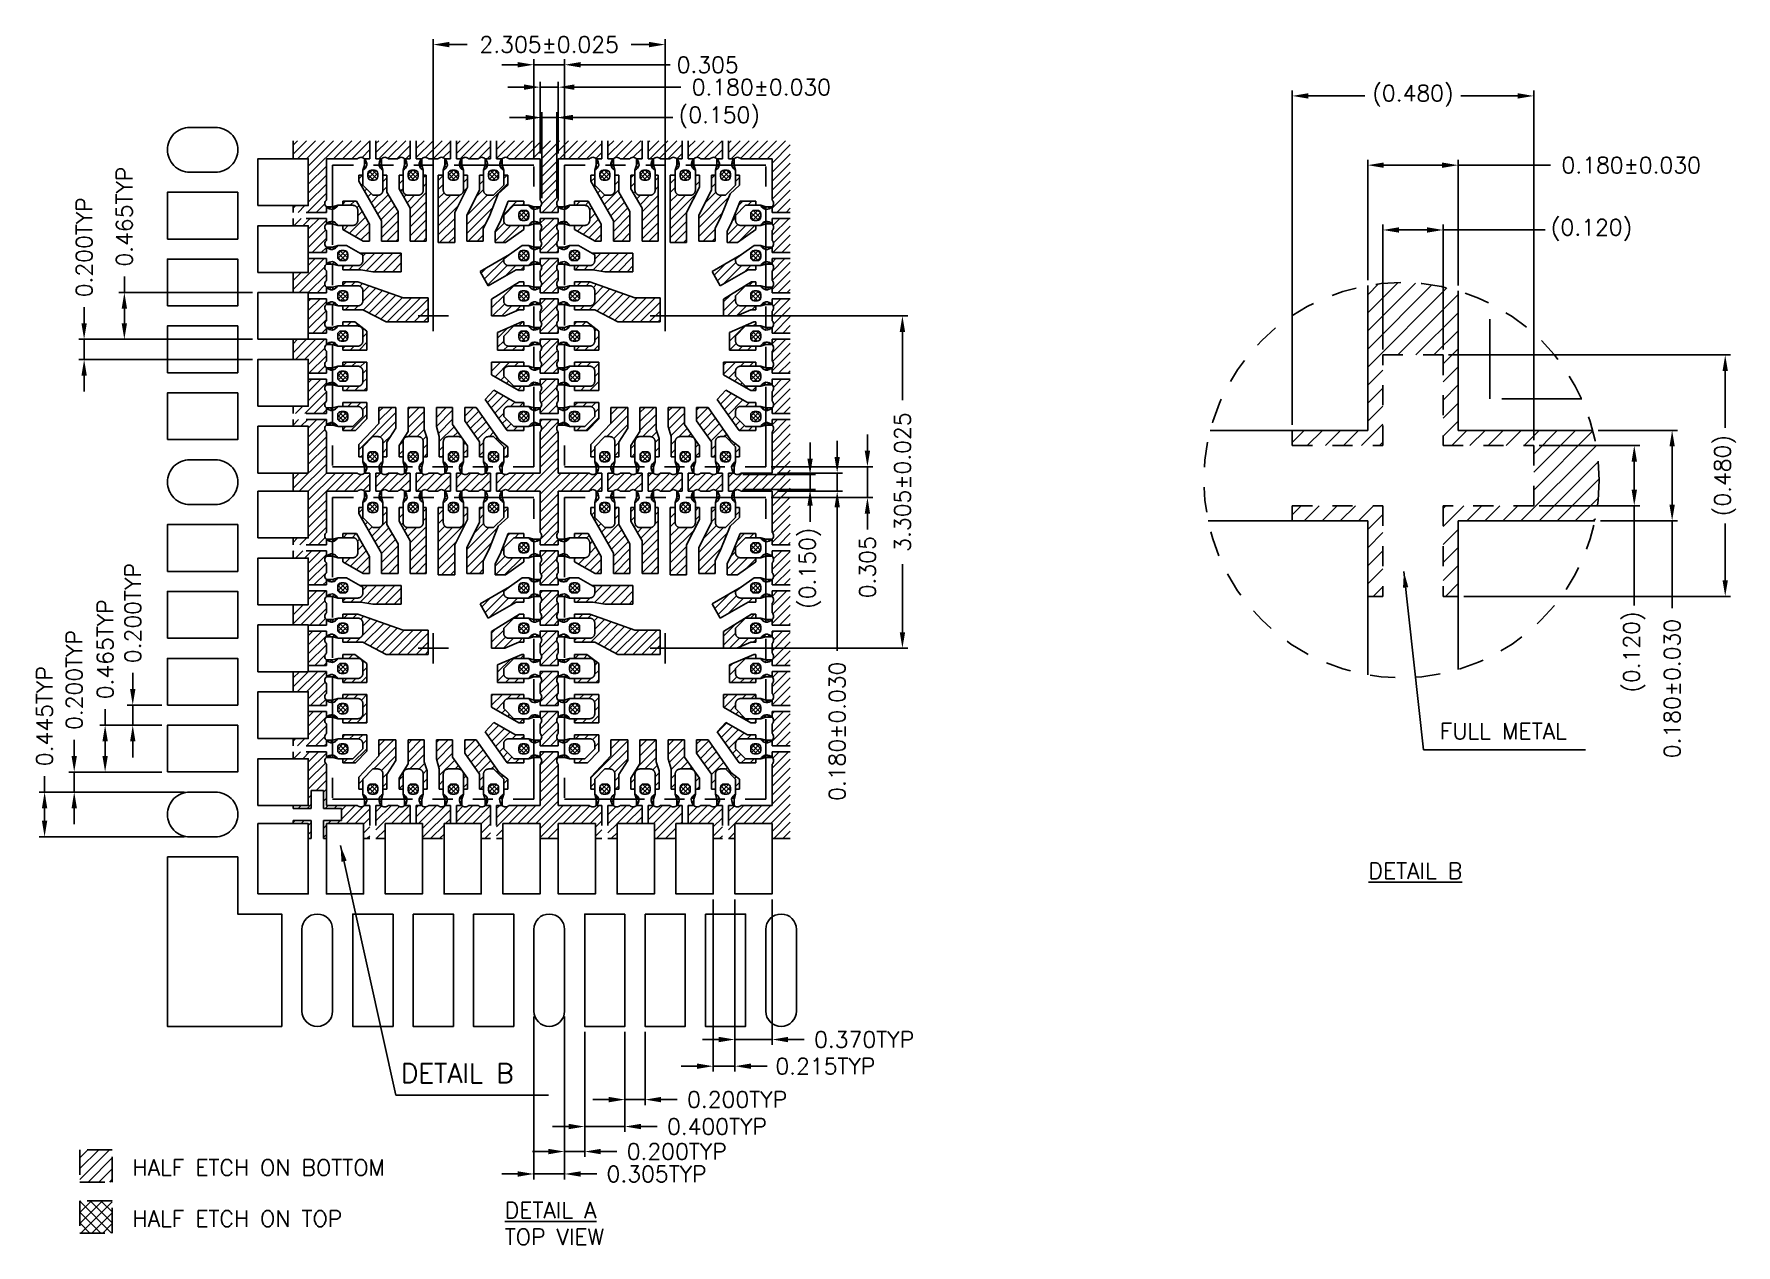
# Model space of a CAD drawing. Header units: millimetres. Extents: x 413.95 to 422.4, y 93.98 to 100.
import ezdxf
from ezdxf.enums import TextEntityAlignment as Align

# ---------------------------------------------------------------- set-up
doc = ezdxf.new("R2010")
doc.units = ezdxf.units.MM
doc.header["$LTSCALE"] = 0.5
doc.header["$PDMODE"] = 98
for name, pattern in [('CENTER', [50.8, 31.75, -6.35, 6.35, -6.35]), ('HIDDEN', [0.375, 0.25, -0.125]), ('PHANTOM2', [31.75, 15.875, -3.175, 3.175, -3.175, 3.175, -3.175])]:
    doc.linetypes.add(name, pattern=pattern)
for name, color, linetype in [('1', 7, 'HIDDEN'), ('1D', 4, 'Continuous'), ('BTM', 7, 'HIDDEN'), ('CEN', 2, 'CENTER'), ('DIMENSION', 3, 'Continuous'), ('HEB', 4, 'Continuous'), ('HET', 6, 'Continuous'), ('PKG', 1, 'PHANTOM2')]:
    doc.layers.add(name, color=color, linetype=linetype)
doc.styles.add('SIMPLEX', font='simplex.shx', dxfattribs={"bigfont": 'AllInOneBig.shx'})
doc.dimstyles.new('Standard2', dxfattribs={"dimtxt": 0.05, "dimasz": 0.08, "dimexe": 0.015, "dimexo": 0.015, "dimgap": 0.01, "dimtad": 1, "dimdec": 3, "dimlfac": 16.666667, "dimrnd": 0.0005, "dimzin": 1, "dimtxsty": 'SIMPLEX', "dimcen": 0.015, "dimclrd": 256, "dimclre": 256, "dimclrt": 256, "dimazin": 3, "dimtp": 0.03, "dimtm": 0.05, "dimtfac": 0.8, "dimtdec": 3, "dimtmove": 0, "dimatfit": 3, "dimfxl": 0.05, "dimtzin": 4, "dimlwd": -1, "dimlwe": -1})
doc.dimstyles.new('Standard3', dxfattribs={"dimtxt": 0.08, "dimasz": 0.08, "dimexe": 0.027, "dimexo": 0.027, "dimgap": 0.027, "dimtad": 1, "dimdec": 3, "dimlfac": 2, "dimrnd": 0.0005, "dimzin": 1, "dimtxsty": 'SIMPLEX', "dimcen": 0.1905, "dimclrd": 256, "dimclre": 256, "dimclrt": 256, "dimazin": 3, "dimtp": 0.03, "dimtm": 0.05, "dimtfac": 0.8, "dimtdec": 3, "dimtmove": 0, "dimatfit": 3, "dimfxl": 0.05, "dimtzin": 4, "dimlwd": -1, "dimlwe": -1})

msp = doc.modelspace()

# ---------------------------------------------------------------- texts
at = {"layer": '1D', "color": 0, "ltscale": 0.1, "style": 'SIMPLEX'}
for s, p in [('HALF ETCH ON BOTTOM', (414.43615, 94.36728)), ('HALF ETCH ON TOP', (414.43615, 94.1135))]:
    msp.add_text(s, height=0.08, rotation=360, dxfattribs=at).set_placement(p, align=Align.MIDDLE_LEFT)
at = {"layer": '1D', "ltscale": 0.1, "attachment_point": 1, "style": 'SIMPLEX'}
for s, insert, char_height, width in [('FULL METAL', (420.93325, 96.57713), 0.08, 0.7819107), ('{\\LDETAIL B}', (420.57835, 95.88319), 0.08, 0.7819107), ('DETAIL B', (415.76999, 94.88468), 0.096, 0.9382929), ('{\\LDETAIL A}\\PTOP VIEW', (416.28614, 94.19589), 0.08, 0.7819107)]:
    msp.add_mtext(s, dxfattribs=dict(at, insert=insert, char_height=char_height, width=width))

# ---------------------------------------------------------------- blocks, each defined once
blk = doc.blocks.new('*D122')
at = {"ltscale": 0.1, "transparency": 16777216}
for p, q in [((420.5744, 98.7797), (420.5744, 99.3782)), ((420.6544, 99.3512), (420.9444, 99.3512)), ((421.0244, 98.7529), (421.0244, 99.3782)), ((421.0244, 99.3512), (421.4837, 99.3512))]:
    blk.add_line(p, q, dxfattribs=at)
for points in [[(420.6544, 99.3645), (420.6544, 99.3378), (420.5744, 99.3512)], [(420.9444, 99.3645), (420.9444, 99.3378), (421.0244, 99.3512)]]:
    blk.add_solid(points, dxfattribs=at)
at = {"layer": 'Defpoints', "color": 0, "ltscale": 0.1, "transparency": 16777216}
for p in [(421.0244, 99.3512), (420.5744, 98.7527), (421.0244, 98.7259)]:
    blk.add_point(p, dxfattribs=at)
at = {"ltscale": 0.1, "transparency": 16777216, "insert": (421.884, 99.3512), "char_height": 0.08, "attachment_point": 5, "style": 'SIMPLEX'}
blk.add_mtext('\\A1;0.180%%P0.030', dxfattribs=at)
blk = doc.blocks.new('*D123')
at = {"ltscale": 0.1, "transparency": 16777216}
for p, q in [((420.6494, 98.4345), (420.6494, 99.056)), ((420.9494, 98.4345), (420.9494, 99.056)), ((420.7294, 99.029), (420.8694, 99.029)), ((420.9494, 99.029), (421.4562, 99.029))]:
    blk.add_line(p, q, dxfattribs=at)
for points in [[(420.7294, 99.0424), (420.7294, 99.0157), (420.6494, 99.029)], [(420.8694, 99.0424), (420.8694, 99.0157), (420.9494, 99.029)]]:
    blk.add_solid(points, dxfattribs=at)
at = {"layer": 'Defpoints', "color": 0, "ltscale": 0.1, "transparency": 16777216}
for p in [(420.9494, 99.029), (420.6494, 98.4075), (420.9494, 98.4075)]:
    blk.add_point(p, dxfattribs=at)
at = {"ltscale": 0.1, "transparency": 16777216, "insert": (421.687, 99.029), "char_height": 0.08, "attachment_point": 5, "style": 'SIMPLEX'}
blk.add_mtext('\\A1;(0.120)', dxfattribs=at)
blk = doc.blocks.new('*D124')
at = {"ltscale": 0.1, "transparency": 16777216}
for p, q in [((420.1994, 98.0595), (420.1994, 99.7225)), ((421.3994, 97.9845), (421.3994, 99.7225)), ((420.2794, 99.6955), (420.561, 99.6955)), ((421.3194, 99.6955), (421.0378, 99.6955))]:
    blk.add_line(p, q, dxfattribs=at)
for points in [[(420.2794, 99.7089), (420.2794, 99.6822), (420.1994, 99.6955)], [(421.3194, 99.7089), (421.3194, 99.6822), (421.3994, 99.6955)]]:
    blk.add_solid(points, dxfattribs=at)
at = {"layer": 'Defpoints', "color": 0, "ltscale": 0.1, "transparency": 16777216}
for p in [(421.3994, 99.6955), (420.1994, 98.0325), (421.3994, 97.9575)]:
    blk.add_point(p, dxfattribs=at)
at = {"ltscale": 0.1, "transparency": 16777216, "insert": (420.7994, 99.6955), "char_height": 0.08, "attachment_point": 5, "style": 'SIMPLEX'}
blk.add_mtext('\\A1;(0.480)', dxfattribs=at)
blk = doc.blocks.new('*D125')
at = {"ltscale": 0.1, "transparency": 16777216}
for p, q in [((420.9764, 98.4075), (422.3782, 98.4075)), ((422.3512, 98.3275), (422.3512, 98.0459)), ((422.3512, 97.2875), (422.3512, 97.569)), ((421.0514, 97.2075), (422.3782, 97.2075))]:
    blk.add_line(p, q, dxfattribs=at)
for points in [[(422.3379, 98.3275), (422.3645, 98.3275), (422.3512, 98.4075)], [(422.3379, 97.2875), (422.3645, 97.2875), (422.3512, 97.2075)]]:
    blk.add_solid(points, dxfattribs=at)
at = {"layer": 'Defpoints', "color": 0, "ltscale": 0.1, "transparency": 16777216}
for p in [(420.9494, 98.4075), (421.0244, 97.2075), (422.3512, 97.2075)]:
    blk.add_point(p, dxfattribs=at)
at = {"ltscale": 0.1, "transparency": 16777216, "insert": (422.3512, 97.8075), "char_height": 0.08, "attachment_point": 5, "rotation": 90, "style": 'SIMPLEX'}
blk.add_mtext('\\A1;(0.480)', dxfattribs=at)
blk = doc.blocks.new('*D126')
at = {"ltscale": 0.1, "transparency": 16777216}
for p, q in [((421.7201, 98.0325), (422.1143, 98.0325)), ((422.0873, 97.9525), (422.0873, 97.6625)), ((421.7307, 97.5825), (422.1143, 97.5825)), ((422.0873, 97.5825), (422.0873, 97.1492))]:
    blk.add_line(p, q, dxfattribs=at)
for points in [[(422.074, 97.9525), (422.1006, 97.9525), (422.0873, 98.0325)], [(422.074, 97.6625), (422.1006, 97.6625), (422.0873, 97.5825)]]:
    blk.add_solid(points, dxfattribs=at)
at = {"layer": 'Defpoints', "color": 0, "ltscale": 0.1, "transparency": 16777216}
for p in [(421.6931, 98.0325), (421.7037, 97.5825), (422.0873, 97.5825)]:
    blk.add_point(p, dxfattribs=at)
at = {"ltscale": 0.1, "transparency": 16777216, "insert": (422.0873, 96.7489), "char_height": 0.08, "attachment_point": 5, "rotation": 90, "style": 'SIMPLEX'}
blk.add_mtext('\\A1;0.180%%P0.030', dxfattribs=at)
blk = doc.blocks.new('*D127')
at = {"ltscale": 0.1, "transparency": 16777216}
for p, q in [((421.4264, 97.9575), (421.9262, 97.9575)), ((421.8992, 97.8775), (421.8992, 97.7375)), ((421.4264, 97.6575), (421.9262, 97.6575)), ((421.8992, 97.6575), (421.8992, 97.1614))]:
    blk.add_line(p, q, dxfattribs=at)
for points in [[(421.8859, 97.8775), (421.9126, 97.8775), (421.8992, 97.9575)], [(421.8859, 97.7375), (421.9126, 97.7375), (421.8992, 97.6575)]]:
    blk.add_solid(points, dxfattribs=at)
at = {"layer": 'Defpoints', "color": 0, "ltscale": 0.1, "transparency": 16777216}
for p in [(421.3994, 97.9575), (421.3994, 97.6575), (421.8992, 97.6575)]:
    blk.add_point(p, dxfattribs=at)
at = {"ltscale": 0.1, "transparency": 16777216, "insert": (421.8992, 96.9306), "char_height": 0.08, "attachment_point": 5, "rotation": 90, "style": 'SIMPLEX'}
blk.add_mtext('\\A1;(0.120)', dxfattribs=at)
blk = doc.blocks.new('*D319')
at = {"layer": 'Defpoints', "color": 0, "ltscale": 0.1, "transparency": 16777216}
for p in [(417.0832, 99.9508), (415.9307, 98.6516), (417.0832, 98.6516)]:
    blk.add_point(p, dxfattribs=at)
at = {"layer": 'DIMENSION', "ltscale": 0.1, "transparency": 16777216}
for p, q in [((415.9307, 98.6786), (415.9307, 99.9778)), ((417.0832, 98.6786), (417.0832, 99.9778)), ((416.0107, 99.9508), (416.099, 99.9508)), ((417.0032, 99.9508), (416.9149, 99.9508))]:
    blk.add_line(p, q, dxfattribs=at)
for points in [[(416.0107, 99.9641), (416.0107, 99.9375), (415.9307, 99.9508)], [(417.0032, 99.9641), (417.0032, 99.9375), (417.0832, 99.9508)]]:
    blk.add_solid(points, dxfattribs=at)
at = {"layer": 'DIMENSION', "ltscale": 0.1, "transparency": 16777216, "insert": (416.5069, 99.9508), "char_height": 0.08, "attachment_point": 5, "style": 'SIMPLEX'}
blk.add_mtext('\\A1;2.305%%P0.025', dxfattribs=at)
blk = doc.blocks.new('*D320')
at = {"layer": 'Defpoints', "color": 0, "ltscale": 0.1, "transparency": 16777216}
for p in [(417.1332, 98.6016), (417.1332, 96.9491), (418.2622, 96.9491)]:
    blk.add_point(p, dxfattribs=at)
at = {"layer": 'DIMENSION', "ltscale": 0.1, "transparency": 16777216}
for p, q in [((417.1602, 98.6016), (418.2892, 98.6016)), ((418.2622, 98.5216), (418.2622, 98.1833)), ((418.2622, 97.0291), (418.2622, 97.3674)), ((417.1602, 96.9491), (418.2892, 96.9491))]:
    blk.add_line(p, q, dxfattribs=at)
for points in [[(418.2489, 98.5216), (418.2756, 98.5216), (418.2622, 98.6016)], [(418.2489, 97.0291), (418.2756, 97.0291), (418.2622, 96.9491)]]:
    blk.add_solid(points, dxfattribs=at)
at = {"layer": 'DIMENSION', "ltscale": 0.1, "transparency": 16777216, "insert": (418.2622, 97.7754), "char_height": 0.08, "attachment_point": 5, "rotation": 90, "style": 'SIMPLEX'}
blk.add_mtext('\\A1;3.305%%P0.025', dxfattribs=at)
blk = doc.blocks.new('*D321')
at = {"layer": 'Defpoints', "color": 0, "ltscale": 0.1, "transparency": 16777216}
for p in [(416.5832, 99.8505), (416.4307, 99.3516), (416.5832, 99.3516)]:
    blk.add_point(p, dxfattribs=at)
at = {"layer": 'DIMENSION', "ltscale": 0.1, "transparency": 16777216}
for p, q in [((416.3507, 99.8505), (416.2707, 99.8505)), ((416.4307, 99.3786), (416.4307, 99.8775)), ((416.4307, 99.8505), (416.5832, 99.8505)), ((416.5832, 99.3786), (416.5832, 99.8775)), ((416.6632, 99.8505), (417.1074, 99.8505))]:
    blk.add_line(p, q, dxfattribs=at)
for points in [[(416.3507, 99.8639), (416.3507, 99.8372), (416.4307, 99.8505)], [(416.6632, 99.8639), (416.6632, 99.8372), (416.5832, 99.8505)]]:
    blk.add_solid(points, dxfattribs=at)
at = {"layer": 'DIMENSION', "ltscale": 0.1, "transparency": 16777216, "insert": (417.2944, 99.8505), "char_height": 0.08, "attachment_point": 5, "style": 'SIMPLEX'}
blk.add_mtext('\\A1;0.305', dxfattribs=at)
blk = doc.blocks.new('*D322')
at = {"layer": 'Defpoints', "color": 0, "ltscale": 0.1, "transparency": 16777216}
for p in [(416.5519, 99.7391), (416.4619, 99.3829), (416.5519, 99.3829)]:
    blk.add_point(p, dxfattribs=at)
at = {"layer": 'DIMENSION', "ltscale": 0.1, "transparency": 16777216}
for p, q in [((416.3819, 99.7391), (416.3019, 99.7391)), ((416.4619, 99.4099), (416.4619, 99.7661)), ((416.4619, 99.7391), (416.5519, 99.7391)), ((416.5519, 99.4099), (416.5519, 99.7661)), ((416.6319, 99.7391), (417.1608, 99.7391))]:
    blk.add_line(p, q, dxfattribs=at)
for points in [[(416.3819, 99.7525), (416.3819, 99.7258), (416.4619, 99.7391)], [(416.6319, 99.7525), (416.6319, 99.7258), (416.5519, 99.7391)]]:
    blk.add_solid(points, dxfattribs=at)
at = {"layer": 'DIMENSION', "ltscale": 0.1, "transparency": 16777216, "insert": (417.5611, 99.7391), "char_height": 0.08, "attachment_point": 5, "style": 'SIMPLEX'}
blk.add_mtext('\\A1;0.180%%P0.030', dxfattribs=at)
blk = doc.blocks.new('*D323')
at = {"layer": 'Defpoints', "color": 0, "ltscale": 0.1, "transparency": 16777216}
for p in [(416.5444, 99.588), (416.4695, 99.1608), (416.5444, 99.1608)]:
    blk.add_point(p, dxfattribs=at)
at = {"layer": 'DIMENSION', "ltscale": 0.1, "transparency": 16777216}
for p, q in [((416.3895, 99.588), (416.3095, 99.588)), ((416.4695, 99.1878), (416.4695, 99.615)), ((416.4695, 99.588), (416.5444, 99.588)), ((416.5444, 99.1878), (416.5444, 99.615)), ((416.6244, 99.588), (417.1216, 99.588))]:
    blk.add_line(p, q, dxfattribs=at)
for points in [[(416.3895, 99.6014), (416.3895, 99.5747), (416.4695, 99.588)], [(416.6244, 99.6014), (416.6244, 99.5747), (416.5444, 99.588)]]:
    blk.add_solid(points, dxfattribs=at)
at = {"layer": 'DIMENSION', "ltscale": 0.1, "transparency": 16777216, "insert": (417.3524, 99.588), "char_height": 0.08, "attachment_point": 5, "style": 'SIMPLEX'}
blk.add_mtext('\\A1;(0.150)', dxfattribs=at)
blk = doc.blocks.new('*D324')
at = {"layer": 'Defpoints', "color": 0, "ltscale": 0.1, "transparency": 16777216}
for p in [(417.5832, 97.8516), (417.5832, 97.6991), (418.0884, 97.6991)]:
    blk.add_point(p, dxfattribs=at)
at = {"layer": 'DIMENSION', "ltscale": 0.1, "transparency": 16777216}
for p, q in [((418.0884, 97.9316), (418.0884, 98.0116)), ((417.6102, 97.8516), (418.1154, 97.8516)), ((418.0884, 97.8516), (418.0884, 97.6991)), ((417.6102, 97.6991), (418.1154, 97.6991)), ((418.0884, 97.6191), (418.0884, 97.5391))]:
    blk.add_line(p, q, dxfattribs=at)
for points in [[(418.075, 97.9316), (418.1017, 97.9316), (418.0884, 97.8516)], [(418.075, 97.6191), (418.1017, 97.6191), (418.0884, 97.6991)]]:
    blk.add_solid(points, dxfattribs=at)
at = {"layer": 'DIMENSION', "ltscale": 0.1, "transparency": 16777216, "insert": (418.0884, 97.3521), "char_height": 0.08, "attachment_point": 5, "rotation": 90, "style": 'SIMPLEX'}
blk.add_mtext('\\A1;0.305', dxfattribs=at)
blk = doc.blocks.new('*D325')
at = {"layer": 'Defpoints', "color": 0, "ltscale": 0.1, "transparency": 16777216}
for p in [(417.6144, 97.8204), (417.6144, 97.7304), (417.938, 97.7304)]:
    blk.add_point(p, dxfattribs=at)
at = {"layer": 'DIMENSION', "ltscale": 0.1, "transparency": 16777216}
for p, q in [((417.938, 97.9004), (417.938, 97.9804)), ((417.6414, 97.8204), (417.965, 97.8204)), ((417.938, 97.8204), (417.938, 97.7304)), ((417.6414, 97.7304), (417.965, 97.7304)), ((417.938, 97.6504), (417.938, 96.9369))]:
    blk.add_line(p, q, dxfattribs=at)
for points in [[(417.9247, 97.9004), (417.9513, 97.9004), (417.938, 97.8204)], [(417.9247, 97.6504), (417.9513, 97.6504), (417.938, 97.7304)]]:
    blk.add_solid(points, dxfattribs=at)
at = {"layer": 'DIMENSION', "ltscale": 0.1, "transparency": 16777216, "insert": (417.938, 96.5366), "char_height": 0.08, "attachment_point": 5, "rotation": 90, "style": 'SIMPLEX'}
blk.add_mtext('\\A1;0.180%%P0.030', dxfattribs=at)
blk = doc.blocks.new('*D326')
at = {"layer": 'Defpoints', "color": 0, "ltscale": 0.1, "transparency": 16777216}
for p in [(417.4424, 97.8128), (417.8032, 97.8128), (417.4424, 97.7379)]:
    blk.add_point(p, dxfattribs=at)
at = {"layer": 'DIMENSION', "ltscale": 0.1, "transparency": 16777216}
for p, q in [((417.8032, 97.8928), (417.8032, 97.9728)), ((417.4694, 97.8128), (417.8302, 97.8128)), ((417.8032, 97.8128), (417.8032, 97.7379)), ((417.4694, 97.7379), (417.8302, 97.7379)), ((417.8032, 97.6579), (417.8032, 97.5779))]:
    blk.add_line(p, q, dxfattribs=at)
for points in [[(417.7899, 97.8928), (417.8166, 97.8928), (417.8032, 97.8128)], [(417.7899, 97.6579), (417.8166, 97.6579), (417.8032, 97.7379)]]:
    blk.add_solid(points, dxfattribs=at)
at = {"layer": 'DIMENSION', "ltscale": 0.1, "transparency": 16777216, "insert": (417.8032, 97.3471), "char_height": 0.08, "attachment_point": 5, "rotation": 90, "style": 'SIMPLEX'}
blk.add_mtext('\\A1;(0.150)', dxfattribs=at)
blk = doc.blocks.new('*D330')
at = {"layer": 'Defpoints', "color": 0, "ltscale": 0.1, "transparency": 16777216}
for p in [(417.4294, 95.7279), (417.6144, 95.7279), (417.6144, 95.004)]:
    blk.add_point(p, dxfattribs=at)
at = {"layer": 'DIMENSION', "ltscale": 0.1, "transparency": 16777216}
for p, q in [((417.4294, 95.7009), (417.4294, 94.977)), ((417.6144, 95.7009), (417.6144, 94.977)), ((417.3494, 95.004), (417.2694, 95.004)), ((417.4294, 95.004), (417.6144, 95.004)), ((417.6944, 95.004), (417.7744, 95.004))]:
    blk.add_line(p, q, dxfattribs=at)
for points in [[(417.3494, 95.0173), (417.3494, 94.9906), (417.4294, 95.004)], [(417.6944, 95.0173), (417.6944, 94.9906), (417.6144, 95.004)]]:
    blk.add_solid(points, dxfattribs=at)
at = {"layer": 'DIMENSION', "ltscale": 0.1, "transparency": 16777216, "insert": (418.0719, 95.004), "char_height": 0.08, "attachment_point": 5, "style": 'SIMPLEX'}
blk.add_mtext('\\A1;0.370TYP', dxfattribs=at)
blk = doc.blocks.new('*D327')
at = {"layer": 'Defpoints', "color": 0, "ltscale": 0.1, "transparency": 16777216}
for p in [(416.4307, 95.1454), (416.5832, 95.1454), (416.5832, 94.3355)]:
    blk.add_point(p, dxfattribs=at)
at = {"layer": 'DIMENSION', "ltscale": 0.1, "transparency": 16777216}
for p, q in [((416.4307, 95.1184), (416.4307, 94.3085)), ((416.5832, 95.1184), (416.5832, 94.3085)), ((416.3507, 94.3355), (416.2707, 94.3355)), ((416.4307, 94.3355), (416.5832, 94.3355)), ((416.6632, 94.3355), (416.7432, 94.3355))]:
    blk.add_line(p, q, dxfattribs=at)
for points in [[(416.3507, 94.3488), (416.3507, 94.3221), (416.4307, 94.3355)], [(416.6632, 94.3488), (416.6632, 94.3221), (416.5832, 94.3355)]]:
    blk.add_solid(points, dxfattribs=at)
at = {"layer": 'DIMENSION', "ltscale": 0.1, "transparency": 16777216, "insert": (417.0407, 94.3355), "char_height": 0.08, "attachment_point": 5, "style": 'SIMPLEX'}
blk.add_mtext('\\A1;0.305TYP', dxfattribs=at)
blk = doc.blocks.new('*D331')
at = {"layer": 'Defpoints', "color": 0, "ltscale": 0.1, "transparency": 16777216}
for p in [(417.3219, 95.7279), (417.4294, 95.7279), (417.4294, 94.8714)]:
    blk.add_point(p, dxfattribs=at)
at = {"layer": 'DIMENSION', "ltscale": 0.1, "transparency": 16777216}
for p, q in [((417.3219, 95.7009), (417.3219, 94.8444)), ((417.4294, 95.7009), (417.4294, 94.8444)), ((417.2419, 94.8714), (417.1619, 94.8714)), ((417.3219, 94.8714), (417.4294, 94.8714)), ((417.5094, 94.8714), (417.5894, 94.8714))]:
    blk.add_line(p, q, dxfattribs=at)
for points in [[(417.2419, 94.8847), (417.2419, 94.858), (417.3219, 94.8714)], [(417.5094, 94.8847), (417.5094, 94.858), (417.4294, 94.8714)]]:
    blk.add_solid(points, dxfattribs=at)
at = {"layer": 'DIMENSION', "ltscale": 0.1, "transparency": 16777216, "insert": (417.8793, 94.8714), "char_height": 0.08, "attachment_point": 5, "style": 'SIMPLEX'}
blk.add_mtext('\\A1;0.215TYP', dxfattribs=at)
blk = doc.blocks.new('*D328')
at = {"layer": 'Defpoints', "color": 0, "ltscale": 0.1, "transparency": 16777216}
for p in [(416.5832, 95.1454), (416.6832, 95.0691), (416.6832, 94.4471)]:
    blk.add_point(p, dxfattribs=at)
at = {"layer": 'DIMENSION', "ltscale": 0.1, "transparency": 16777216}
for p, q in [((416.5832, 95.1184), (416.5832, 94.4201)), ((416.6832, 95.0421), (416.6832, 94.4201)), ((416.5032, 94.4471), (416.4232, 94.4471)), ((416.5832, 94.4471), (416.6832, 94.4471)), ((416.7632, 94.4471), (416.8432, 94.4471))]:
    blk.add_line(p, q, dxfattribs=at)
for points in [[(416.5032, 94.4604), (416.5032, 94.4337), (416.5832, 94.4471)], [(416.7632, 94.4604), (416.7632, 94.4337), (416.6832, 94.4471)]]:
    blk.add_solid(points, dxfattribs=at)
at = {"layer": 'DIMENSION', "ltscale": 0.1, "transparency": 16777216, "insert": (417.1407, 94.4471), "char_height": 0.08, "attachment_point": 5, "style": 'SIMPLEX'}
blk.add_mtext('\\A1;0.200TYP', dxfattribs=at)
blk = doc.blocks.new('*D329')
at = {"layer": 'Defpoints', "color": 0, "ltscale": 0.1, "transparency": 16777216}
for p in [(416.6832, 95.0691), (416.8832, 95.0691), (416.8832, 94.5714)]:
    blk.add_point(p, dxfattribs=at)
at = {"layer": 'DIMENSION', "ltscale": 0.1, "transparency": 16777216}
for p, q in [((416.6832, 95.0421), (416.6832, 94.5444)), ((416.8832, 95.0421), (416.8832, 94.5444)), ((416.6032, 94.5714), (416.5232, 94.5714)), ((416.6832, 94.5714), (416.8832, 94.5714)), ((416.9632, 94.5714), (417.0432, 94.5714))]:
    blk.add_line(p, q, dxfattribs=at)
for points in [[(416.6032, 94.5848), (416.6032, 94.5581), (416.6832, 94.5714)], [(416.9632, 94.5848), (416.9632, 94.5581), (416.8832, 94.5714)]]:
    blk.add_solid(points, dxfattribs=at)
at = {"layer": 'DIMENSION', "ltscale": 0.1, "transparency": 16777216, "insert": (417.3407, 94.5714), "char_height": 0.08, "attachment_point": 5, "style": 'SIMPLEX'}
blk.add_mtext('\\A1;0.400TYP', dxfattribs=at)
blk = doc.blocks.new('*D332')
at = {"layer": 'Defpoints', "color": 0, "ltscale": 0.1, "transparency": 16777216}
for p in [(413.9993, 96.2341), (414.7207, 96.2341), (414.7207, 96.0116)]:
    blk.add_point(p, dxfattribs=at)
at = {"layer": 'DIMENSION', "ltscale": 0.1, "transparency": 16777216}
for p, q in [((413.9993, 96.2341), (413.9993, 96.3141)), ((414.6937, 96.2341), (413.9723, 96.2341)), ((413.9993, 96.0916), (413.9993, 96.1541)), ((414.6937, 96.0116), (413.9723, 96.0116))]:
    blk.add_line(p, q, dxfattribs=at)
for points in [[(413.986, 96.1541), (414.0126, 96.1541), (413.9993, 96.2341)], [(413.986, 96.0916), (414.0126, 96.0916), (413.9993, 96.0116)]]:
    blk.add_solid(points, dxfattribs=at)
at = {"layer": 'DIMENSION', "ltscale": 0.1, "transparency": 16777216, "insert": (413.9993, 96.6116), "char_height": 0.08, "attachment_point": 5, "rotation": 90, "style": 'SIMPLEX'}
blk.add_mtext('\\A1;0.445TYP', dxfattribs=at)
blk = doc.blocks.new('*D333')
at = {"layer": 'Defpoints', "color": 0, "ltscale": 0.1, "transparency": 16777216}
for p in [(414.1465, 96.3341), (414.6094, 96.3341), (414.6937, 96.2341)]:
    blk.add_point(p, dxfattribs=at)
at = {"layer": 'DIMENSION', "ltscale": 0.1, "transparency": 16777216}
for p, q in [((414.1465, 96.4141), (414.1465, 96.4941)), ((414.5824, 96.3341), (414.1195, 96.3341)), ((414.1465, 96.2341), (414.1465, 96.3341)), ((414.6667, 96.2341), (414.1195, 96.2341)), ((414.1465, 96.1541), (414.1465, 96.0741))]:
    blk.add_line(p, q, dxfattribs=at)
for points in [[(414.1332, 96.4141), (414.1598, 96.4141), (414.1465, 96.3341)], [(414.1332, 96.1541), (414.1598, 96.1541), (414.1465, 96.2341)]]:
    blk.add_solid(points, dxfattribs=at)
at = {"layer": 'DIMENSION', "ltscale": 0.1, "transparency": 16777216, "insert": (414.1465, 96.7916), "char_height": 0.08, "attachment_point": 5, "rotation": 90, "style": 'SIMPLEX'}
blk.add_mtext('\\A1;0.200TYP', dxfattribs=at)
blk = doc.blocks.new('*D334')
at = {"layer": 'Defpoints', "color": 0, "ltscale": 0.1, "transparency": 16777216}
for p in [(414.3001, 96.5666), (414.6094, 96.5666), (414.6094, 96.3341)]:
    blk.add_point(p, dxfattribs=at)
at = {"layer": 'DIMENSION', "ltscale": 0.1, "transparency": 16777216}
for p, q in [((414.3001, 96.5666), (414.3001, 96.6466)), ((414.5824, 96.5666), (414.2731, 96.5666)), ((414.3001, 96.4141), (414.3001, 96.4866)), ((414.5824, 96.3341), (414.2731, 96.3341))]:
    blk.add_line(p, q, dxfattribs=at)
for points in [[(414.2868, 96.4866), (414.3134, 96.4866), (414.3001, 96.5666)], [(414.2868, 96.4141), (414.3134, 96.4141), (414.3001, 96.3341)]]:
    blk.add_solid(points, dxfattribs=at)
at = {"layer": 'DIMENSION', "ltscale": 0.1, "transparency": 16777216, "insert": (414.3001, 96.9441), "char_height": 0.08, "attachment_point": 5, "rotation": 90, "style": 'SIMPLEX'}
blk.add_mtext('\\A1;0.465TYP', dxfattribs=at)
blk = doc.blocks.new('*D335')
at = {"layer": 'Defpoints', "color": 0, "ltscale": 0.1, "transparency": 16777216}
for p in [(414.1957, 98.4854), (415.0594, 98.4854), (415.0594, 98.3854)]:
    blk.add_point(p, dxfattribs=at)
at = {"layer": 'DIMENSION', "ltscale": 0.1, "transparency": 16777216}
for p, q in [((414.1957, 98.5654), (414.1957, 98.6454)), ((415.0324, 98.4854), (414.1687, 98.4854)), ((414.1957, 98.3854), (414.1957, 98.4854)), ((415.0324, 98.3854), (414.1687, 98.3854)), ((414.1957, 98.3054), (414.1957, 98.2254))]:
    blk.add_line(p, q, dxfattribs=at)
for points in [[(414.1824, 98.5654), (414.209, 98.5654), (414.1957, 98.4854)], [(414.1824, 98.3054), (414.209, 98.3054), (414.1957, 98.3854)]]:
    blk.add_solid(points, dxfattribs=at)
at = {"layer": 'DIMENSION', "ltscale": 0.1, "transparency": 16777216, "insert": (414.1957, 98.9429), "char_height": 0.08, "attachment_point": 5, "rotation": 90, "style": 'SIMPLEX'}
blk.add_mtext('\\A1;0.200TYP', dxfattribs=at)
blk = doc.blocks.new('*D336')
at = {"layer": 'Defpoints', "color": 0, "ltscale": 0.1, "transparency": 16777216}
for p in [(414.3956, 98.7179), (415.0594, 98.7179), (415.0594, 98.4854)]:
    blk.add_point(p, dxfattribs=at)
at = {"layer": 'DIMENSION', "ltscale": 0.1, "transparency": 16777216}
for p, q in [((414.3956, 98.7179), (414.3956, 98.7979)), ((415.0324, 98.7179), (414.3686, 98.7179)), ((414.3956, 98.5654), (414.3956, 98.6379)), ((415.0324, 98.4854), (414.3686, 98.4854))]:
    blk.add_line(p, q, dxfattribs=at)
for points in [[(414.3823, 98.6379), (414.4089, 98.6379), (414.3956, 98.7179)], [(414.3823, 98.5654), (414.4089, 98.5654), (414.3956, 98.4854)]]:
    blk.add_solid(points, dxfattribs=at)
at = {"layer": 'DIMENSION', "ltscale": 0.1, "transparency": 16777216, "insert": (414.3956, 99.0954), "char_height": 0.08, "attachment_point": 5, "rotation": 90, "style": 'SIMPLEX'}
blk.add_mtext('\\A1;0.465TYP', dxfattribs=at)
blk = doc.blocks.new('*D337')
at = {"layer": 'Defpoints', "color": 0, "ltscale": 0.1, "transparency": 16777216}
for p in [(416.8832, 95.0691), (416.9832, 95.0691), (416.9832, 94.7053)]:
    blk.add_point(p, dxfattribs=at)
at = {"layer": 'DIMENSION', "ltscale": 0.1, "transparency": 16777216}
for p, q in [((416.8832, 95.0421), (416.8832, 94.6783)), ((416.9832, 95.0421), (416.9832, 94.6783)), ((416.8032, 94.7053), (416.7232, 94.7053)), ((416.8832, 94.7053), (416.9832, 94.7053)), ((417.0632, 94.7053), (417.1432, 94.7053))]:
    blk.add_line(p, q, dxfattribs=at)
for points in [[(416.8032, 94.7187), (416.8032, 94.692), (416.8832, 94.7053)], [(417.0632, 94.7187), (417.0632, 94.692), (416.9832, 94.7053)]]:
    blk.add_solid(points, dxfattribs=at)
at = {"layer": 'DIMENSION', "ltscale": 0.1, "transparency": 16777216, "insert": (417.4407, 94.7053), "char_height": 0.08, "attachment_point": 5, "style": 'SIMPLEX'}
blk.add_mtext('\\A1;0.200TYP', dxfattribs=at)
blk = doc.blocks.new('*D338')
at = {"layer": 'Defpoints', "color": 0, "ltscale": 0.1, "transparency": 16777216}
for p in [(414.4374, 96.6666), (414.6094, 96.6666), (414.6094, 96.5666)]:
    blk.add_point(p, dxfattribs=at)
at = {"layer": 'DIMENSION', "ltscale": 0.1, "transparency": 16777216}
for p, q in [((414.4374, 96.7466), (414.4374, 96.8266)), ((414.5824, 96.6666), (414.4104, 96.6666)), ((414.4374, 96.5666), (414.4374, 96.6666)), ((414.5824, 96.5666), (414.4104, 96.5666)), ((414.4374, 96.4866), (414.4374, 96.4066))]:
    blk.add_line(p, q, dxfattribs=at)
for points in [[(414.4241, 96.7466), (414.4508, 96.7466), (414.4374, 96.6666)], [(414.4241, 96.4866), (414.4508, 96.4866), (414.4374, 96.5666)]]:
    blk.add_solid(points, dxfattribs=at)
at = {"layer": 'DIMENSION', "ltscale": 0.1, "transparency": 16777216, "insert": (414.4374, 97.1241), "char_height": 0.08, "attachment_point": 5, "rotation": 90, "style": 'SIMPLEX'}
blk.add_mtext('\\A1;0.200TYP', dxfattribs=at)

# ---------------------------------------------------------------- dimensions: what is measured, and where the dimension line sits
at = {"ltscale": 0.1}
dim = msp.add_linear_dim(base=(421.39939, 99.69552), p1=(420.19939, 98.03247), p2=(421.39939, 97.95747), text='(0.480)', dimstyle='Standard3', dxfattribs=at)
dim.commit()
dim.dimension.update_dxf_attribs({"geometry": '*D124', "text_midpoint": (420.79939, 99.69552)})
for base, p1, p2, text, picture, middle in [((421.02439, 99.35115), (420.57439, 98.75271), (421.02439, 98.72589), '0.180%%P0.030', '*D122', (421.88401, 99.35115)), ((420.94939, 99.02902), (420.64939, 98.40747), (420.94939, 98.40747), '(0.120)', '*D123', (421.68698, 99.02902))]:
    dim = msp.add_linear_dim(base=base, p1=p1, p2=p2, text=text, dimstyle='Standard3', dxfattribs=at)
    dim.commit()
    dim.dimension.update_dxf_attribs({"geometry": picture, "text_midpoint": middle, "dimtype": 160})
dim = msp.add_linear_dim(base=(422.3512, 97.20747), p1=(420.94939, 98.40747), p2=(421.02438, 97.20747), angle=90, text='(0.480)', dimstyle='Standard3', dxfattribs=at)
dim.commit()
dim.dimension.update_dxf_attribs({"geometry": '*D125', "text_midpoint": (422.3512, 97.80747)})
for base, p1, p2, text, picture, middle in [((422.08729, 97.58247), (421.6931, 98.03247), (421.70373, 97.58247), '0.180%%P0.030', '*D126', (422.08729, 96.7489)), ((421.89924, 97.65747), (421.39939, 97.95747), (421.39939, 97.65747), '(0.120)', '*D127', (421.89924, 96.93055))]:
    dim = msp.add_linear_dim(base=base, p1=p1, p2=p2, angle=90, text=text, dimstyle='Standard3', dxfattribs=at)
    dim.commit()
    dim.dimension.update_dxf_attribs({"geometry": picture, "text_midpoint": middle, "dimtype": 160})
at = {"layer": 'DIMENSION', "ltscale": 0.1}
for base, p1, p2, text, picture, middle in [((417.0832, 99.9508), (415.9307, 98.65165), (417.0832, 98.65165), '<>%%P0.025', '*D319', (416.50695, 99.9508)), ((416.55195, 99.73915), (416.46195, 99.3829), (416.55195, 99.3829), '<>%%P0.030', '*D322', (417.56112, 99.73915)), ((416.5444, 99.58802), (416.4695, 99.16082), (416.5444, 99.16082), '(<>)', '*D323', (417.35239, 99.58802)), ((416.5832, 94.33545), (416.4307, 95.1454), (416.5832, 95.1454), '<>TYP', '*D327', (417.04068, 94.33545))]:
    dim = msp.add_linear_dim(base=base, p1=p1, p2=p2, text=text, dimstyle='Standard3', dxfattribs=at)
    dim.commit()
    dim.dimension.update_dxf_attribs({"geometry": picture, "text_midpoint": middle, "dimtype": 160})
dim = msp.add_linear_dim(base=(416.5832, 99.85054), p1=(416.4307, 99.35165), p2=(416.5832, 99.35165), dimstyle='Standard3', dxfattribs=at)
dim.commit()
dim.dimension.update_dxf_attribs({"geometry": '*D321', "text_midpoint": (417.29435, 99.85054), "dimtype": 160})
for base, p1, p2, text, picture, middle in [((414.3956, 98.7179), (415.05945, 98.4854), (415.05945, 98.7179), '<>TYP', '*D336', (414.3956, 99.09537)), ((414.19571, 98.4854), (415.05945, 98.3854), (415.05945, 98.4854), '<>TYP', '*D335', (414.19571, 98.94287)), ((418.26225, 96.94915), (417.1332, 98.60165), (417.1332, 96.94915), '<>%%P0.025', '*D320', (418.26225, 97.7754)), ((414.30009, 96.56665), (414.60945, 96.33415), (414.60945, 96.56665), '<>TYP', '*D334', (414.30009, 96.94412)), ((414.14649, 96.33415), (414.6937, 96.23415), (414.60945, 96.33415), '<>TYP', '*D333', (414.14649, 96.79162)), ((413.99928, 96.23415), (414.7207, 96.01165), (414.7207, 96.23415), '<>TYP', '*D332', (413.99928, 96.61162))]:
    dim = msp.add_linear_dim(base=base, p1=p1, p2=p2, angle=90, text=text, dimstyle='Standard3', dxfattribs=at)
    dim.commit()
    dim.dimension.update_dxf_attribs({"geometry": picture, "text_midpoint": middle})
for base, p1, p2, text, picture, middle in [((417.80322, 97.81285), (417.44237, 97.73794), (417.44237, 97.81285), '(<>)', '*D326', (417.80322, 97.34713)), ((417.938, 97.7304), (417.61445, 97.8204), (417.61445, 97.7304), '<>%%P0.030', '*D325', (417.938, 96.53656))]:
    dim = msp.add_linear_dim(base=base, p1=p1, p2=p2, angle=90, text=text, dimstyle='Standard3', dxfattribs=at)
    dim.commit()
    dim.dimension.update_dxf_attribs({"geometry": picture, "text_midpoint": middle, "dimtype": 160})
dim = msp.add_linear_dim(base=(418.08835, 97.69915), p1=(417.5832, 97.85165), p2=(417.5832, 97.69915), angle=90, dimstyle='Standard3', dxfattribs=at)
dim.commit()
dim.dimension.update_dxf_attribs({"geometry": '*D324', "text_midpoint": (418.08835, 97.35215)})
dim = msp.add_linear_dim(base=(414.43745, 96.66665), p1=(414.60945, 96.56665), p2=(414.60945, 96.66665), angle=90, text='<>TYP', dimstyle='Standard3', override={"dimtol": 0, "dimlim": 0, "dimtp": 0.03, "dimtm": 0.05, "dimtfac": 0.8, "dimtdec": 3, "dimtolj": 1, "dimtzin": 4}, dxfattribs=at)
dim.commit()
dim.dimension.update_dxf_attribs({"geometry": '*D338', "text_midpoint": (414.43745, 97.12412)})
for base, p1, p2, picture, middle in [((417.42945, 94.87138), (417.32195, 95.7279), (417.42945, 95.7279), '*D331', (417.87931, 94.87138)), ((417.61445, 95.00397), (417.42945, 95.7279), (417.61445, 95.7279), '*D330', (418.07193, 95.00397)), ((416.6832, 94.44706), (416.5832, 95.1454), (416.6832, 95.06915), '*D328', (417.14068, 94.44706)), ((416.8832, 94.57142), (416.6832, 95.06915), (416.8832, 95.06915), '*D329', (417.34067, 94.57142))]:
    dim = msp.add_linear_dim(base=base, p1=p1, p2=p2, text='<>TYP', dimstyle='Standard3', dxfattribs=at)
    dim.commit()
    dim.dimension.update_dxf_attribs({"geometry": picture, "text_midpoint": middle})
dim = msp.add_linear_dim(base=(416.9832, 94.70535), p1=(416.8832, 95.06915), p2=(416.9832, 95.06915), text='<>TYP', dimstyle='Standard3', override={"dimtol": 0, "dimlim": 0, "dimtp": 0.03, "dimtm": 0.05, "dimtfac": 0.8, "dimtdec": 3, "dimtolj": 1, "dimtzin": 4}, dxfattribs=at)
dim.commit()
dim.dimension.update_dxf_attribs({"geometry": '*D337', "text_midpoint": (417.44068, 94.70535)})

# ---------------------------------------------------------------- hatches: boundary and pattern name
at = {"layer": 'HEB', "ltscale": 0.1}
h = msp.add_hatch(dxfattribs=at)
h.set_pattern_fill('ANSI31', color=256, scale=0.01)
h.set_pattern_definition([(45, (416.727918, 98.160796), (-0.02245064, 0.02245064), [])])
h.paths.add_polyline_path([(416.7532, 98.17165), (416.6332, 98.17165), (416.6332, 98.15165), (416.7082, 98.15165, -0.4142136), (416.7332, 98.12665), (416.7332, 98.10165), (416.6832, 98.05165), (416.6332, 98.05165), (416.6332, 98.03165), (416.69701, 98.03165), (416.7532, 98.09065)])
h.paths.add_polyline_path([(416.7532, 98.37165), (416.6332, 98.37165), (416.6332, 98.35165), (416.7082, 98.35165, -0.4142136), (416.7332, 98.32665), (416.7332, 98.27665, -0.4142136), (416.7082, 98.25165), (416.6332, 98.25165), (416.6332, 98.23165), (416.7532, 98.23165)])
h.paths.add_polyline_path([(416.8532, 99.2178), (416.8532, 99.30165), (416.8332, 99.30165), (416.8332, 99.22665, -0.4142136), (416.8082, 99.20165), (416.7832, 99.20165), (416.7332, 99.25165), (416.7332, 99.30165), (416.7132, 99.30165), (416.7132, 99.27165), (416.8257, 99.07415), (416.8257, 98.97415), (416.90842, 98.97415), (416.90842, 99.12086)])
h.paths.add_polyline_path([(416.7657, 99.05826), (416.70111, 99.17165), (416.6332, 99.17165), (416.6332, 99.15165), (416.6832, 99.15165, -0.4142136), (416.7082, 99.12665), (416.7082, 99.07665, -0.4142136), (416.6832, 99.05165), (416.6332, 99.05165), (416.6332, 99.03165), (416.73451, 98.97415), (416.7657, 98.97415)])
h.paths.add_polyline_path([(416.9232, 98.91415), (416.71867, 98.91415), (416.7332, 98.9059), (416.7332, 98.87665, -0.4142136), (416.7082, 98.85165), (416.6332, 98.85165), (416.6332, 98.83165), (416.7232, 98.83165), (416.7832, 98.82165), (416.9232, 98.82165)])
h.paths.add_polyline_path([(417.0582, 98.69165), (416.9332, 98.69165), (416.7082, 98.77165), (416.6332, 98.77165), (416.6332, 98.75165), (416.7082, 98.75165, -0.4142136), (416.7332, 98.72665), (416.7332, 98.67665, -0.4142136), (416.7082, 98.65165), (416.6332, 98.65165), (416.6332, 98.63165), (416.7332, 98.63165), (416.84865, 98.57165), (417.0582, 98.57165)])
h.paths.add_polyline_path([(416.7532, 98.52665), (416.6932, 98.57165), (416.6332, 98.57165), (416.6332, 98.55165), (416.7082, 98.55165, -0.4142136), (416.7332, 98.52665), (416.7332, 98.47665, -0.4142136), (416.7082, 98.45165), (416.6332, 98.45165), (416.6332, 98.43165), (416.7532, 98.43165)])
h.paths.add_polyline_path([(417.40599, 99.20915), (417.4532, 99.25165), (417.4532, 99.30165), (417.4332, 99.30165), (417.4332, 99.25165), (417.3832, 99.20165), (417.3582, 99.20165, -0.4142136), (417.3332, 99.22665), (417.3332, 99.30165), (417.3132, 99.30165), (417.3132, 99.22711), (417.24978, 99.10228), (417.24978, 98.97415), (417.3314, 98.97415), (417.3314, 99.03646), (417.36052, 99.09428)])
h.paths.add_polyline_path([(417.2532, 99.24148), (417.2532, 99.30165), (417.2332, 99.30165), (417.2332, 99.22665, -0.4142136), (417.2082, 99.20165), (417.1582, 99.20165, -0.4142136), (417.1332, 99.22665), (417.1332, 99.30165), (417.10842, 99.30165), (417.10842, 98.96665), (417.18978, 98.96665), (417.18978, 99.11665)])
h.paths.add_polyline_path([(417.04842, 99.30165), (417.0332, 99.30165), (417.0332, 99.22665, -0.4142136), (417.0082, 99.20165), (416.9582, 99.20165, -0.4142136), (416.9332, 99.22665), (416.9332, 99.30165), (416.9132, 99.30165), (416.9132, 99.23369), (416.96842, 99.13675), (416.96842, 98.97415), (417.04842, 98.97414)])
h.paths.add_polyline_path([(417.5332, 99.03165), (417.5332, 99.05165), (417.4582, 99.05165, -0.4142136), (417.4332, 99.07665), (417.4332, 99.10165), (417.4832, 99.15165), (417.5332, 99.15165), (417.5332, 99.17165), (417.45567, 99.17165), (417.41532, 99.06969), (417.39108, 99.02157), (417.39108, 98.96665), (417.44273, 98.96664)])
h.paths.add_polyline_path([(417.5332, 98.85165), (417.4582, 98.85165, -0.4142136), (417.4332, 98.87665), (417.4332, 98.88592), (417.46205, 98.90665), (417.316, 98.8228), (417.35672, 98.75186), (417.4957, 98.83165), (417.5332, 98.83165)])
h.paths.add_polyline_path([(417.4832, 98.55165), (417.5332, 98.55165), (417.5332, 98.57165), (417.5232, 98.57165), (417.4032, 98.51987), (417.4032, 98.43165), (417.5332, 98.43165), (417.5332, 98.45165), (417.4582, 98.45165, -0.4142136), (417.4332, 98.47665), (417.4332, 98.50165)])
h.paths.add_polyline_path([(417.4332, 98.67665), (417.4332, 98.70165), (417.4832, 98.75165), (417.5332, 98.75165), (417.5332, 98.77165), (417.51243, 98.77165), (417.3732, 98.68477), (417.3732, 98.60165), (417.43963, 98.60165), (417.5082, 98.63165), (417.5332, 98.63165), (417.5332, 98.65165), (417.4582, 98.65165, -0.4142136)])
h.paths.add_polyline_path([(417.5332, 98.37165), (417.3732, 98.37165), (417.3732, 98.30915), (417.5082, 98.23165), (417.5332, 98.23165), (417.5332, 98.25165), (417.4832, 98.25165), (417.4332, 98.30165), (417.4332, 98.32665, -0.4142136), (417.4582, 98.35165), (417.5332, 98.35165)])
h.paths.add_polyline_path([(417.29681, 98.14665), (417.23962, 98.14665), (417.23962, 98.08013), (417.3132, 97.97504), (417.3132, 97.90165), (417.3332, 97.90165), (417.3332, 97.97665, -0.4142136), (417.3582, 98.00165), (417.3832, 98.00165), (417.4332, 97.95165), (417.4332, 97.90165), (417.4532, 97.90165), (417.4532, 97.95165), (417.41034, 97.9845)])
h.paths.add_polyline_path([(417.5332, 98.17165), (417.4922, 98.17165), (417.38464, 98.23339), (417.34187, 98.1869), (417.45058, 98.03165), (417.5332, 98.03165), (417.5332, 98.05165), (417.4832, 98.05165), (417.4332, 98.10165), (417.4332, 98.12665, -0.4142136), (417.4582, 98.15165), (417.5332, 98.15165)])
h.paths.add_polyline_path([(417.17962, 98.06121), (417.17962, 98.14665), (417.09858, 98.14665), (417.09858, 98.05165), (417.1132, 98.00165), (417.1132, 97.90165), (417.1332, 97.90165), (417.1332, 97.97665, -0.4142136), (417.1582, 98.00165), (417.2082, 98.00165, -0.2446984), (417.22868, 97.99098)])
h.paths.add_polyline_path([(417.2532, 97.95613), (417.22868, 97.99098, -0.1539147), (417.2332, 97.97665), (417.2332, 97.90165), (417.2532, 97.90165)])
h.paths.add_polyline_path([(416.23214, 98.23339), (416.18937, 98.1869), (416.29808, 98.03165), (416.3807, 98.03165), (416.3807, 98.05165), (416.3307, 98.05165), (416.2807, 98.10165), (416.2807, 98.12665, -0.4142136), (416.3057, 98.15165), (416.3807, 98.15165), (416.3807, 98.17165), (416.3397, 98.17165)])
h.paths.add_polyline_path([(416.89784, 98.04415), (416.89784, 98.14665), (416.8132, 98.14665), (416.8132, 98.06665), (416.7132, 97.96165), (416.7132, 97.90165), (416.7332, 97.90165), (416.7332, 97.95165), (416.7832, 98.00165), (416.8082, 98.00165, -0.4142136), (416.8332, 97.97665), (416.8332, 97.90165), (416.8532, 97.90165), (416.8532, 97.97415)])
h.paths.add_polyline_path([(417.03858, 98.14665), (416.95784, 98.14665), (416.95784, 98.02665), (416.9132, 97.95665), (416.9132, 97.90165), (416.9332, 97.90165), (416.9332, 97.97665, -0.4142136), (416.9582, 98.00165), (417.0082, 98.00165, -0.4142136), (417.0332, 97.97665), (417.0332, 97.90165), (417.0532, 97.90165), (417.0532, 97.99165), (417.03858, 98.03665)])
h.paths.add_polyline_path([(416.3807, 98.65165), (416.3057, 98.65165, -0.4142136), (416.2807, 98.67665), (416.2807, 98.70165), (416.3307, 98.75165), (416.3807, 98.75165), (416.3807, 98.77165), (416.35993, 98.77165), (416.2207, 98.68477), (416.2207, 98.60165), (416.28713, 98.60165), (416.3557, 98.63165), (416.3807, 98.63165)])
h.paths.add_polyline_path([(416.3307, 98.55165), (416.3807, 98.55165), (416.3807, 98.57165), (416.3707, 98.57165), (416.2507, 98.51987), (416.2507, 98.43165), (416.3807, 98.43165), (416.3807, 98.45165), (416.3057, 98.45165, -0.4142136), (416.2807, 98.47665), (416.2807, 98.50165)])
h.paths.add_polyline_path([(416.3057, 98.35165), (416.3807, 98.35165), (416.3807, 98.37165), (416.2207, 98.37165), (416.2207, 98.30915), (416.3557, 98.23165), (416.3807, 98.23165), (416.3807, 98.25165), (416.3307, 98.25165), (416.2807, 98.30165), (416.2807, 98.32665, -0.4142136)])
h.paths.add_polyline_path([(416.25349, 99.20915), (416.3007, 99.25165), (416.3007, 99.30165), (416.2807, 99.30165), (416.2807, 99.25165), (416.2307, 99.20165), (416.2057, 99.20165, -0.4142136), (416.1807, 99.22665), (416.1807, 99.30165), (416.1607, 99.30165), (416.1607, 99.22711), (416.09728, 99.10228), (416.09728, 98.97415), (416.1789, 98.97415), (416.1789, 99.03646), (416.20802, 99.09428)])
h.paths.add_polyline_path([(416.3807, 99.03165), (416.3807, 99.05165), (416.3057, 99.05165, -0.4142136), (416.2807, 99.07665), (416.2807, 99.10165), (416.3307, 99.15165), (416.3807, 99.15165), (416.3807, 99.17165), (416.30317, 99.17165), (416.26282, 99.06969), (416.23858, 99.02157), (416.23858, 98.96665), (416.29023, 98.96664)])
h.paths.add_polyline_path([(416.3432, 98.83165), (416.3807, 98.83165), (416.3807, 98.85165), (416.3057, 98.85165, -0.4142136), (416.2807, 98.87665), (416.2807, 98.88592), (416.30955, 98.90665), (416.1635, 98.8228), (416.20422, 98.75186)])
h.paths.add_polyline_path([(415.6132, 99.05826), (415.54861, 99.17165), (415.4807, 99.17165), (415.4807, 99.15165), (415.5307, 99.15165, -0.4142136), (415.5557, 99.12665), (415.5557, 99.07665, -0.4142136), (415.5307, 99.05165), (415.4807, 99.05165), (415.4807, 99.03165), (415.58201, 98.97415), (415.6132, 98.97415)])
h.paths.add_polyline_path([(415.75592, 99.12086), (415.7007, 99.2178), (415.7007, 99.30165), (415.6807, 99.30165), (415.6807, 99.22665, -0.4142136), (415.6557, 99.20165), (415.6307, 99.20165), (415.5807, 99.25165), (415.5807, 99.30165), (415.5607, 99.30165), (415.5607, 99.27165), (415.6732, 99.07415), (415.6732, 98.97415), (415.75592, 98.97415)])
h.paths.add_polyline_path([(415.89592, 99.30165), (415.8807, 99.30165), (415.8807, 99.22665, -0.4142136), (415.8557, 99.20165), (415.8057, 99.20165, -0.4142136), (415.7807, 99.22665), (415.7807, 99.30165), (415.7607, 99.30165), (415.7607, 99.23369), (415.81592, 99.13675), (415.81592, 98.97415), (415.89592, 98.97414)])
h.paths.add_polyline_path([(416.1007, 99.24148), (416.1007, 99.30165), (416.0807, 99.30165), (416.0807, 99.22665, -0.4142136), (416.0557, 99.20165), (416.0057, 99.20165, -0.4142136), (415.9807, 99.22665), (415.9807, 99.30165), (415.95592, 99.30165), (415.95592, 98.96665), (416.03728, 98.96665), (416.03728, 99.11665)])
h.paths.add_polyline_path([(415.7707, 98.91415), (415.56617, 98.91415), (415.5807, 98.9059), (415.5807, 98.87665, -0.4142136), (415.5557, 98.85165), (415.4807, 98.85165), (415.4807, 98.83165), (415.5707, 98.83165), (415.6307, 98.82165), (415.7707, 98.82165)])
h.paths.add_polyline_path([(415.6007, 98.52665), (415.5407, 98.57165), (415.4807, 98.57165), (415.4807, 98.55165), (415.5557, 98.55165, -0.4142136), (415.5807, 98.52665), (415.5807, 98.47665, -0.4142136), (415.5557, 98.45165), (415.4807, 98.45165), (415.4807, 98.43165), (415.6007, 98.43165)])
h.paths.add_polyline_path([(415.9057, 98.69165), (415.7807, 98.69165), (415.5557, 98.77165), (415.4807, 98.77165), (415.4807, 98.75165), (415.5557, 98.75165, -0.4142136), (415.5807, 98.72665), (415.5807, 98.67665, -0.4142136), (415.5557, 98.65165), (415.4807, 98.65165), (415.4807, 98.63165), (415.5807, 98.63165), (415.69615, 98.57165), (415.9057, 98.57165)])
h.paths.add_polyline_path([(415.6007, 98.37165), (415.4807, 98.37165), (415.4807, 98.35165), (415.5557, 98.35165, -0.4142136), (415.5807, 98.32665), (415.5807, 98.27665, -0.4142136), (415.5557, 98.25165), (415.4807, 98.25165), (415.4807, 98.23165), (415.6007, 98.23165)])
h.paths.add_polyline_path([(415.88608, 98.14665), (415.80534, 98.14665), (415.80534, 98.02665), (415.7607, 97.95665), (415.7607, 97.90165), (415.7807, 97.90165), (415.7807, 97.97665, -0.4142136), (415.8057, 98.00165), (415.8557, 98.00165, -0.4142136), (415.8807, 97.97665), (415.8807, 97.90165), (415.9007, 97.90165), (415.9007, 97.99165), (415.88608, 98.03665)])
h.paths.add_polyline_path([(415.74534, 98.14665), (415.6607, 98.14665), (415.6607, 98.06665), (415.5607, 97.96165), (415.5607, 97.90165), (415.5807, 97.90165), (415.5807, 97.95165), (415.6307, 98.00165), (415.6557, 98.00165, -0.4142136), (415.6807, 97.97665), (415.6807, 97.90165), (415.7007, 97.90165), (415.7007, 97.97415), (415.74534, 98.04415)])
h.paths.add_polyline_path([(415.6007, 98.17165), (415.4807, 98.17165), (415.4807, 98.15165), (415.5557, 98.15165, -0.4142136), (415.5807, 98.12665), (415.5807, 98.10165), (415.5307, 98.05165), (415.4807, 98.05165), (415.4807, 98.03165), (415.54451, 98.03165), (415.6007, 98.09065)])
h.paths.add_polyline_path([(416.3307, 96.89915), (416.3807, 96.89915), (416.3807, 96.91915), (416.3707, 96.91915), (416.2507, 96.86737), (416.2507, 96.77915), (416.3807, 96.77915), (416.3807, 96.79915), (416.3057, 96.79915, -0.4142136), (416.2807, 96.82415), (416.2807, 96.84915)])
h.paths.add_polyline_path([(416.14431, 98.14665), (416.08712, 98.14665), (416.08712, 98.08013), (416.1607, 97.97504), (416.1607, 97.90165), (416.1807, 97.90165), (416.1807, 97.97665, -0.4142136), (416.2057, 98.00165), (416.2307, 98.00165), (416.2807, 97.95165), (416.2807, 97.90165), (416.3007, 97.90165), (416.3007, 97.95165), (416.25784, 97.9845)])
h.paths.add_polyline_path([(416.02712, 98.14665), (415.94608, 98.14665), (415.94608, 98.05165), (415.9607, 98.00165), (415.9607, 97.90165), (415.9807, 97.90165), (415.9807, 97.97665, -0.4142136), (416.0057, 98.00165), (416.0557, 98.00165, -0.2446984), (416.07618, 97.99098), (416.02712, 98.06121)])
h.paths.add_polyline_path([(416.1007, 97.95613), (416.07618, 97.99098, -0.1539147), (416.0807, 97.97665), (416.0807, 97.90165), (416.1007, 97.90165)])
h.paths.add_polyline_path([(416.23214, 96.58089), (416.18937, 96.5344), (416.29808, 96.37915), (416.3807, 96.37915), (416.3807, 96.39915), (416.3307, 96.39915), (416.2807, 96.44915), (416.2807, 96.47415, -0.4142136), (416.3057, 96.49915), (416.3807, 96.49915), (416.3807, 96.51915), (416.3397, 96.51915)])
h.paths.add_polyline_path([(416.3057, 96.69915), (416.3807, 96.69915), (416.3807, 96.71915), (416.2207, 96.71915), (416.2207, 96.65665), (416.3557, 96.57915), (416.3807, 96.57915), (416.3807, 96.59915), (416.3307, 96.59915), (416.2807, 96.64915), (416.2807, 96.67415, -0.4142136)])
h.paths.add_polyline_path([(415.74534, 96.49415), (415.6607, 96.49415), (415.6607, 96.41415), (415.5607, 96.30915), (415.5607, 96.24915), (415.5807, 96.24915), (415.5807, 96.29915), (415.6307, 96.34915), (415.6557, 96.34915, -0.4142136), (415.6807, 96.32415), (415.6807, 96.24915), (415.7007, 96.24915), (415.7007, 96.32165), (415.74534, 96.39165)])
h.paths.add_polyline_path([(415.88608, 96.49415), (415.80534, 96.49415), (415.80534, 96.37415), (415.7607, 96.30415), (415.7607, 96.24915), (415.7807, 96.24915), (415.7807, 96.32415, -0.4142136), (415.8057, 96.34915), (415.8557, 96.34915, -0.4142136), (415.8807, 96.32415), (415.8807, 96.24915), (415.9007, 96.24915), (415.9007, 96.33915), (415.88608, 96.38415)])
h.paths.add_polyline_path([(416.02712, 96.49415), (415.94608, 96.49415), (415.94608, 96.39915), (415.9607, 96.34915), (415.9607, 96.24915), (415.9807, 96.24915), (415.9807, 96.32415, -0.4142136), (416.0057, 96.34915), (416.0557, 96.34915, -0.2446984), (416.07618, 96.33848), (416.02712, 96.40871)])
h.paths.add_polyline_path([(416.1007, 96.30363), (416.07618, 96.33848, -0.1539147), (416.0807, 96.32415), (416.0807, 96.24915), (416.1007, 96.24915)])
h.paths.add_polyline_path([(416.14431, 96.49415), (416.08712, 96.49415), (416.08712, 96.42763), (416.1607, 96.32254), (416.1607, 96.24915), (416.1807, 96.24915), (416.1807, 96.32415, -0.4142136), (416.2057, 96.34915), (416.2307, 96.34915), (416.2807, 96.29915), (416.2807, 96.24915), (416.3007, 96.24915), (416.3007, 96.29915), (416.25784, 96.332)])
h.paths.add_polyline_path([(415.6007, 96.87415), (415.5407, 96.91915), (415.4807, 96.91915), (415.4807, 96.89915), (415.5557, 96.89915, -0.4142136), (415.5807, 96.87415), (415.5807, 96.82415, -0.4142136), (415.5557, 96.79915), (415.4807, 96.79915), (415.4807, 96.77915), (415.6007, 96.77915)])
h.paths.add_polyline_path([(415.6007, 96.71915), (415.4807, 96.71915), (415.4807, 96.69915), (415.5557, 96.69915, -0.4142136), (415.5807, 96.67415), (415.5807, 96.62415, -0.4142136), (415.5557, 96.59915), (415.4807, 96.59915), (415.4807, 96.57915), (415.6007, 96.57915)])
h.paths.add_polyline_path([(415.6007, 96.51915), (415.4807, 96.51915), (415.4807, 96.49915), (415.5557, 96.49915, -0.4142136), (415.5807, 96.47415), (415.5807, 96.44915), (415.5307, 96.39915), (415.4807, 96.39915), (415.4807, 96.37915), (415.54451, 96.37915), (415.6007, 96.43815)])
h.paths.add_polyline_path([(416.3807, 97.37915), (416.3807, 97.39915), (416.3057, 97.39915, -0.4142136), (416.2807, 97.42415), (416.2807, 97.44915), (416.3307, 97.49915), (416.3807, 97.49915), (416.3807, 97.51915), (416.30317, 97.51915), (416.26282, 97.41719), (416.23858, 97.36907), (416.23858, 97.31415), (416.29023, 97.31414)])
h.paths.add_polyline_path([(416.25349, 97.55665), (416.3007, 97.59915), (416.3007, 97.64915), (416.2807, 97.64915), (416.2807, 97.59915), (416.2307, 97.54915), (416.2057, 97.54915, -0.4142136), (416.1807, 97.57415), (416.1807, 97.64915), (416.1607, 97.64915), (416.1607, 97.57461), (416.09728, 97.44978), (416.09728, 97.32165), (416.1789, 97.32165), (416.1789, 97.38396), (416.20802, 97.44178)])
h.paths.add_polyline_path([(416.1007, 97.58898), (416.1007, 97.64915), (416.0807, 97.64915), (416.0807, 97.57415, -0.4142136), (416.0557, 97.54915), (416.0057, 97.54915, -0.4142136), (415.9807, 97.57415), (415.9807, 97.64915), (415.95592, 97.64915), (415.95592, 97.31415), (416.03728, 97.31415), (416.03728, 97.46415)])
h.paths.add_polyline_path([(415.89592, 97.64915), (415.8807, 97.64915), (415.8807, 97.57415, -0.4142136), (415.8557, 97.54915), (415.8057, 97.54915, -0.4142136), (415.7807, 97.57415), (415.7807, 97.64915), (415.7607, 97.64915), (415.7607, 97.58119), (415.81592, 97.48425), (415.81592, 97.32165), (415.89592, 97.32164)])
h.paths.add_polyline_path([(415.7007, 97.5653), (415.7007, 97.64915), (415.6807, 97.64915), (415.6807, 97.57415, -0.4142136), (415.6557, 97.54915), (415.6307, 97.54915), (415.5807, 97.59915), (415.5807, 97.64915), (415.5607, 97.64915), (415.5607, 97.61915), (415.6732, 97.42165), (415.6732, 97.32165), (415.75592, 97.32165), (415.75592, 97.46836)])
h.paths.add_polyline_path([(415.54861, 97.51915), (415.4807, 97.51915), (415.4807, 97.49915), (415.5307, 97.49915, -0.4142136), (415.5557, 97.47415), (415.5557, 97.42415, -0.4142136), (415.5307, 97.39915), (415.4807, 97.39915), (415.4807, 97.37915), (415.58201, 97.32165), (415.6132, 97.32165), (415.6132, 97.40576)])
h.paths.add_polyline_path([(415.7707, 97.26165), (415.56617, 97.26165), (415.5807, 97.2534), (415.5807, 97.22415, -0.4142136), (415.5557, 97.19915), (415.4807, 97.19915), (415.4807, 97.17915), (415.5707, 97.17915), (415.6307, 97.16915), (415.7707, 97.16915)])
h.paths.add_polyline_path([(416.3432, 97.17915), (416.3807, 97.17915), (416.3807, 97.19915), (416.3057, 97.19915, -0.4142136), (416.2807, 97.22415), (416.2807, 97.23342), (416.30955, 97.25415), (416.1635, 97.1703), (416.20422, 97.09936)])
h.paths.add_polyline_path([(416.2807, 97.02415), (416.2807, 97.04915), (416.3307, 97.09915), (416.3807, 97.09915), (416.3807, 97.11915), (416.35993, 97.11915), (416.2207, 97.03227), (416.2207, 96.94915), (416.28713, 96.94915), (416.3557, 96.97915), (416.3807, 96.97915), (416.3807, 96.99915), (416.3057, 96.99915, -0.4142136)])
h.paths.add_polyline_path([(415.9057, 97.03915), (415.7807, 97.03915), (415.5557, 97.11915), (415.4807, 97.11915), (415.4807, 97.09915), (415.5557, 97.09915, -0.4142136), (415.5807, 97.07415), (415.5807, 97.02415, -0.4142136), (415.5557, 96.99915), (415.4807, 96.99915), (415.4807, 96.97915), (415.5807, 96.97915), (415.69615, 96.91915), (415.9057, 96.91915)])
h.paths.add_polyline_path([(416.6932, 96.91915), (416.6332, 96.91915), (416.6332, 96.89915), (416.7082, 96.89915, -0.4142136), (416.7332, 96.87415), (416.7332, 96.82415, -0.4142136), (416.7082, 96.79915), (416.6332, 96.79915), (416.6332, 96.77915), (416.7532, 96.77915), (416.7532, 96.87415)])
h.paths.add_polyline_path([(416.7532, 96.71915), (416.6332, 96.71915), (416.6332, 96.69915), (416.7082, 96.69915, -0.4142136), (416.7332, 96.67415), (416.7332, 96.62415, -0.4142136), (416.7082, 96.59915), (416.6332, 96.59915), (416.6332, 96.57915), (416.7532, 96.57915)])
h.paths.add_polyline_path([(417.0582, 97.03915), (416.9332, 97.03915), (416.7082, 97.11915), (416.6332, 97.11915), (416.6332, 97.09915), (416.7082, 97.09915, -0.4142136), (416.7332, 97.07415), (416.7332, 97.02415, -0.4142136), (416.7082, 96.99915), (416.6332, 96.99915), (416.6332, 96.97915), (416.7332, 96.97915), (416.84865, 96.91915), (417.0582, 96.91915)])
h.paths.add_polyline_path([(417.40599, 97.55665), (417.4532, 97.59915), (417.4532, 97.64915), (417.4332, 97.64915), (417.4332, 97.59915), (417.3832, 97.54915), (417.3582, 97.54915, -0.4142136), (417.3332, 97.57415), (417.3332, 97.64915), (417.3132, 97.64915), (417.3132, 97.57461), (417.24978, 97.44978), (417.24978, 97.32165), (417.3314, 97.32165), (417.3314, 97.38396), (417.36052, 97.44178)])
h.paths.add_polyline_path([(417.2532, 97.58898), (417.2532, 97.64915), (417.2332, 97.64915), (417.2332, 97.57415, -0.4142136), (417.2082, 97.54915), (417.1582, 97.54915, -0.4142136), (417.1332, 97.57415), (417.1332, 97.64915), (417.10842, 97.64915), (417.10842, 97.31415), (417.18978, 97.31415), (417.18978, 97.46415)])
h.paths.add_polyline_path([(417.04842, 97.64915), (417.0332, 97.64915), (417.0332, 97.57415, -0.4142136), (417.0082, 97.54915), (416.9582, 97.54915, -0.4142136), (416.9332, 97.57415), (416.9332, 97.64915), (416.9132, 97.64915), (416.9132, 97.58119), (416.96842, 97.48425), (416.96842, 97.32165), (417.04842, 97.32164)])
h.paths.add_polyline_path([(416.8532, 97.5653), (416.8532, 97.64915), (416.8332, 97.64915), (416.8332, 97.57415, -0.4142136), (416.8082, 97.54915), (416.7832, 97.54915), (416.7332, 97.59915), (416.7332, 97.64915), (416.7132, 97.64915), (416.7132, 97.61915), (416.8257, 97.42165), (416.8257, 97.32165), (416.90842, 97.32165), (416.90842, 97.46836)])
h.paths.add_polyline_path([(416.7657, 97.40576), (416.70111, 97.51915), (416.6332, 97.51915), (416.6332, 97.49915), (416.6832, 97.49915, -0.4142136), (416.7082, 97.47415), (416.7082, 97.42415, -0.4142136), (416.6832, 97.39915), (416.6332, 97.39915), (416.6332, 97.37915), (416.73451, 97.32165), (416.7657, 97.32165)])
h.paths.add_polyline_path([(416.9232, 97.26165), (416.71867, 97.26165), (416.7332, 97.2534), (416.7332, 97.22415, -0.4142136), (416.7082, 97.19915), (416.6332, 97.19915), (416.6332, 97.17915), (416.7232, 97.17915), (416.7832, 97.16915), (416.9232, 97.16915)])
h.paths.add_polyline_path([(417.5332, 97.37915), (417.5332, 97.39915), (417.4582, 97.39915, -0.4142136), (417.4332, 97.42415), (417.4332, 97.44915), (417.4832, 97.49915), (417.5332, 97.49915), (417.5332, 97.51915), (417.45567, 97.51915), (417.41532, 97.41719), (417.39108, 97.36907), (417.39108, 97.31415), (417.44273, 97.31414)])
h.paths.add_polyline_path([(417.5332, 97.19915), (417.4582, 97.19915, -0.4142136), (417.4332, 97.22415), (417.4332, 97.23342), (417.46205, 97.25415), (417.316, 97.1703), (417.35672, 97.09936), (417.4957, 97.17915), (417.5332, 97.17915)])
h.paths.add_polyline_path([(417.5332, 96.99915), (417.4582, 96.99915, -0.4142136), (417.4332, 97.02415), (417.4332, 97.04915), (417.4832, 97.09915), (417.5332, 97.09915), (417.5332, 97.11915), (417.51243, 97.11915), (417.3732, 97.03227), (417.3732, 96.94915), (417.43963, 96.94915), (417.5082, 96.97915), (417.5332, 96.97915)])
h.paths.add_polyline_path([(416.7532, 96.51915), (416.6332, 96.51915), (416.6332, 96.49915), (416.7082, 96.49915, -0.4142136), (416.7332, 96.47415), (416.7332, 96.44915), (416.6832, 96.39915), (416.6332, 96.39915), (416.6332, 96.37915), (416.69701, 96.37915), (416.7532, 96.43815)])
h.paths.add_polyline_path([(416.89784, 96.49415), (416.8132, 96.49415), (416.8132, 96.41415), (416.7132, 96.30915), (416.7132, 96.24915), (416.7332, 96.24915), (416.7332, 96.29915), (416.7832, 96.34915), (416.8082, 96.34915, -0.4142136), (416.8332, 96.32415), (416.8332, 96.24915), (416.8532, 96.24915), (416.8532, 96.32165), (416.89784, 96.39165)])
h.paths.add_polyline_path([(417.03858, 96.49415), (416.95784, 96.49415), (416.95784, 96.37415), (416.9132, 96.30415), (416.9132, 96.24915), (416.9332, 96.24915), (416.9332, 96.32415, -0.4142136), (416.9582, 96.34915), (417.0082, 96.34915, -0.4142136), (417.0332, 96.32415), (417.0332, 96.24915), (417.0532, 96.24915), (417.0532, 96.33915), (417.03858, 96.38415)])
h.paths.add_polyline_path([(417.17962, 96.40871), (417.17962, 96.49415), (417.09858, 96.49415), (417.09858, 96.39915), (417.1132, 96.34915), (417.1132, 96.24915), (417.1332, 96.24915), (417.1332, 96.32415, -0.4142136), (417.1582, 96.34915), (417.2082, 96.34915, -0.2446984), (417.22868, 96.33848)])
h.paths.add_polyline_path([(417.2532, 96.30363), (417.22868, 96.33848, -0.1539147), (417.2332, 96.32415), (417.2332, 96.24915), (417.2532, 96.24915)])
h.paths.add_polyline_path([(417.29681, 96.49415), (417.23962, 96.49415), (417.23962, 96.42763), (417.3132, 96.32254), (417.3132, 96.24915), (417.3332, 96.24915), (417.3332, 96.32415, -0.4142136), (417.3582, 96.34915), (417.3832, 96.34915), (417.4332, 96.29915), (417.4332, 96.24915), (417.4532, 96.24915), (417.4532, 96.29915), (417.41034, 96.332)])
h.paths.add_polyline_path([(417.5332, 96.51915), (417.4922, 96.51915), (417.38464, 96.58089), (417.34187, 96.5344), (417.45058, 96.37915), (417.5332, 96.37915), (417.5332, 96.39915), (417.4832, 96.39915), (417.4332, 96.44915), (417.4332, 96.47415, -0.4142136), (417.4582, 96.49915), (417.5332, 96.49915)])
h.paths.add_polyline_path([(417.4582, 96.69915), (417.5332, 96.69915), (417.5332, 96.71915), (417.3732, 96.71915), (417.3732, 96.65665), (417.5082, 96.57915), (417.5332, 96.57915), (417.5332, 96.59915), (417.4832, 96.59915), (417.4332, 96.64915), (417.4332, 96.67415, -0.4142136)])
h.paths.add_polyline_path([(417.4332, 96.82415), (417.4332, 96.84915), (417.4832, 96.89915), (417.5332, 96.89915), (417.5332, 96.91915), (417.5232, 96.91915), (417.4032, 96.86737), (417.4032, 96.77915), (417.5332, 96.77915), (417.5332, 96.79915), (417.4582, 96.79915, -0.4142136)])
h.paths.add_polyline_path([(415.6157, 96.1679), (415.5882, 96.1679, -0.4525691), (415.55485, 96.1679), (415.39945, 96.1679), (415.39945, 96.3733, -0.4525691), (415.39945, 96.40665), (415.39945, 96.43415), (415.23445, 96.43415), (415.23445, 96.4004), (415.30945, 96.4004), (415.30945, 96.1679), (415.23445, 96.1679), (415.23445, 96.1529), (415.32445, 96.1529), (415.32445, 96.2429), (415.38445, 96.2429), (415.38445, 96.1529), (415.47445, 96.1529), (415.47445, 96.0929), (415.38445, 96.0929), (415.38445, 96.0029), (415.39945, 96.0029), (415.39945, 96.0779), (415.58445, 96.0779), (415.58445, 96.0029), (415.6157, 96.0029)])
h.paths.add_polyline_path([(415.32445, 96.0929), (415.23445, 96.0929), (415.23445, 96.0779), (415.30945, 96.0779), (415.30945, 96.0029), (415.32445, 96.0029)], flags=17)
h.paths.add_polyline_path([(415.39945, 96.52499), (415.39945, 96.5733, -0.4525691), (415.39945, 96.60665), (415.39945, 96.63415), (415.30945, 96.63415), (415.30945, 96.5004), (415.23445, 96.5004), (415.23445, 96.46415), (415.39945, 96.46415), (415.39945, 96.49165, -0.4525691)])
h.paths.add_polyline_path([(415.39945, 96.7733, -0.4525691), (415.39945, 96.80665), (415.39945, 96.83415), (415.30945, 96.83415), (415.30945, 96.8329), (415.23445, 96.8329), (415.23445, 96.7329), (415.30945, 96.7329), (415.30945, 96.66415), (415.39945, 96.66415), (415.39945, 96.69165, -0.4525691), (415.39945, 96.72499)])
h.paths.add_polyline_path([(415.39945, 96.9733, -0.4525691), (415.39945, 97.00665), (415.39945, 97.03415), (415.30945, 97.03415), (415.30945, 96.86415), (415.39945, 96.86415), (415.39945, 96.89165, -0.4525691), (415.39945, 96.92499)])
h.paths.add_polyline_path([(415.39945, 97.1733, -0.4525691), (415.39945, 97.20665), (415.39945, 97.23415), (415.30945, 97.23415), (415.30945, 97.1654), (415.23445, 97.1654), (415.23445, 97.0654), (415.30945, 97.0654), (415.30945, 97.06415), (415.39945, 97.06415), (415.39945, 97.09165, -0.4525691), (415.39945, 97.12499)])
h.paths.add_polyline_path([(415.39945, 97.3733, -0.4525691), (415.39945, 97.40665), (415.39945, 97.43415), (415.23445, 97.43415), (415.23445, 97.3979), (415.30945, 97.3979), (415.30945, 97.26415), (415.39945, 97.26415), (415.39945, 97.29165, -0.4525691), (415.39945, 97.32499)])
h.paths.add_polyline_path([(415.6157, 97.8204), (415.5882, 97.8204, -0.4525691), (415.55485, 97.8204), (415.39945, 97.8204), (415.39945, 98.0258, -0.4525691), (415.39945, 98.05915), (415.39945, 98.08665), (415.23445, 98.08665), (415.23445, 98.0529), (415.30945, 98.0529), (415.30945, 97.8204), (415.23445, 97.8204), (415.23445, 97.7304), (415.30945, 97.7304), (415.30945, 97.4979), (415.23445, 97.4979), (415.23445, 97.46415), (415.39945, 97.46415), (415.39945, 97.49165, -0.4525691), (415.39945, 97.52499), (415.39945, 97.7304), (415.55485, 97.7304, -0.4525691), (415.5882, 97.7304), (415.6157, 97.7304)])
h.paths.add_polyline_path([(415.39945, 98.2258, -0.4525691), (415.39945, 98.25915), (415.39945, 98.28665), (415.30945, 98.28665), (415.30945, 98.1529), (415.23445, 98.1529), (415.23445, 98.11665), (415.39945, 98.11665), (415.39945, 98.14415, -0.4525691), (415.39945, 98.17749)])
h.paths.add_polyline_path([(415.39945, 98.4258, -0.4525691), (415.39945, 98.45915), (415.39945, 98.48665), (415.30945, 98.48665), (415.30945, 98.4854), (415.23445, 98.4854), (415.23445, 98.3854), (415.30945, 98.3854), (415.30945, 98.31665), (415.39945, 98.31665), (415.39945, 98.34415, -0.4525691), (415.39945, 98.37749)])
h.paths.add_polyline_path([(415.39945, 98.57749), (415.39945, 98.6258, -0.4525691), (415.39945, 98.65915), (415.39945, 98.68665), (415.30945, 98.68665), (415.30945, 98.51665), (415.39945, 98.51665), (415.39945, 98.54415, -0.4525691)])
h.paths.add_polyline_path([(415.39945, 98.77749), (415.39945, 98.8258, -0.4525691), (415.39945, 98.85915), (415.39945, 98.88665), (415.30945, 98.88665), (415.30945, 98.8179), (415.23445, 98.8179), (415.23445, 98.7179), (415.30945, 98.7179), (415.39945, 98.71665), (415.39945, 98.74415, -0.4525691)])
h.paths.add_polyline_path([(416.55195, 99.0258, -0.4525691), (416.55195, 99.05915), (416.55195, 99.08665), (416.46195, 99.08665), (416.46195, 99.05915, -0.4525691), (416.46195, 99.0258), (416.46195, 98.97749, -0.4525691), (416.46195, 98.94415), (416.46195, 98.91665), (416.55195, 98.91665), (416.55195, 98.94415, -0.4525691), (416.55195, 98.97749)])
h.paths.add_polyline_path([(416.55195, 98.77749), (416.55195, 98.8258, -0.4525691), (416.55195, 98.85915), (416.55195, 98.88665), (416.46195, 98.88665), (416.46195, 98.85915, -0.4525691), (416.46195, 98.8258), (416.46195, 98.77749, -0.4525691), (416.46195, 98.74415), (416.46195, 98.71665), (416.55195, 98.71665), (416.55195, 98.74415, -0.4525691)])
h.paths.add_polyline_path([(416.55195, 98.6258, -0.4525691), (416.55195, 98.65915), (416.55195, 98.68665), (416.46195, 98.68665), (416.46195, 98.65915, -0.4525691), (416.46195, 98.6258), (416.46195, 98.57749, -0.4525691), (416.46195, 98.54415), (416.46195, 98.51665), (416.55195, 98.51665), (416.55195, 98.54415, -0.4525691), (416.55195, 98.57749)])
h.paths.add_polyline_path([(416.55195, 98.4258, -0.4525691), (416.55195, 98.45915), (416.55195, 98.48665), (416.46195, 98.48665), (416.46195, 98.45915, -0.4525691), (416.46195, 98.4258), (416.46195, 98.37749, -0.4525691), (416.46195, 98.34415), (416.46195, 98.31665), (416.55195, 98.31665), (416.55195, 98.34415, -0.4525691), (416.55195, 98.37749)])
h.paths.add_polyline_path([(416.55195, 98.2258, -0.4525691), (416.55195, 98.25915), (416.55195, 98.28665), (416.46195, 98.28665), (416.46195, 98.25915, -0.4525691), (416.46195, 98.2258), (416.46195, 98.17749, -0.4525691), (416.46195, 98.14415), (416.46195, 98.11665), (416.55195, 98.11665), (416.55195, 98.14415, -0.4525691), (416.55195, 98.17749)])
h.paths.add_polyline_path([(416.7682, 97.8204), (416.7407, 97.8204, -0.4525691), (416.70735, 97.8204), (416.55195, 97.8204), (416.55195, 98.0258, -0.4525691), (416.55195, 98.05915), (416.55195, 98.08665), (416.46195, 98.08665), (416.46195, 98.05915, -0.4525691), (416.46195, 98.0258), (416.46195, 97.8204), (416.30655, 97.8204, -0.4525691), (416.2732, 97.8204), (416.2457, 97.8204), (416.2457, 97.7304), (416.2732, 97.7304, -0.4525691), (416.30655, 97.7304), (416.46195, 97.7304), (416.46195, 97.52499, -0.4525691), (416.46195, 97.49165), (416.46195, 97.46415), (416.55195, 97.46415), (416.55195, 97.49165, -0.4525691), (416.55195, 97.52499), (416.55195, 97.7304), (416.70735, 97.7304, -0.4525691), (416.7407, 97.7304), (416.7682, 97.7304)])
h.paths.add_polyline_path([(416.2157, 97.8204), (416.1882, 97.8204, -0.4525691), (416.15485, 97.8204), (416.10655, 97.8204, -0.4525691), (416.0732, 97.8204), (416.0457, 97.8204), (416.0457, 97.7304), (416.0732, 97.7304, -0.4525691), (416.10655, 97.7304), (416.15485, 97.7304, -0.4525691), (416.1882, 97.7304), (416.2157, 97.7304)])
h.paths.add_polyline_path([(416.0157, 97.8204), (415.9882, 97.8204, -0.4525691), (415.95485, 97.8204), (415.90655, 97.8204, -0.4525691), (415.8732, 97.8204), (415.8457, 97.8204), (415.8457, 97.7304), (415.8732, 97.7304, -0.4525691), (415.90655, 97.7304), (415.95485, 97.7304, -0.4525691), (415.9882, 97.7304), (416.0157, 97.7304)])
h.paths.add_polyline_path([(415.8157, 97.8204), (415.7882, 97.8204, -0.4525691), (415.75485, 97.8204), (415.70655, 97.8204, -0.4525691), (415.6732, 97.8204), (415.6457, 97.8204), (415.6457, 97.7304), (415.6732, 97.7304, -0.452569), (415.70655, 97.7304), (415.75485, 97.7304, -0.4525691), (415.7882, 97.7304), (415.8157, 97.7304)])
h.paths.add_polyline_path([(416.9682, 97.8204), (416.9407, 97.8204, -0.4525691), (416.90735, 97.8204), (416.85905, 97.8204, -0.4525691), (416.8257, 97.8204), (416.7982, 97.8204), (416.7982, 97.7304), (416.8257, 97.7304, -0.452569), (416.85905, 97.7304), (416.90735, 97.7304, -0.4525691), (416.9407, 97.7304), (416.9682, 97.7304)])
h.paths.add_polyline_path([(417.1682, 97.8204), (417.1407, 97.8204, -0.4525691), (417.10735, 97.8204), (417.05905, 97.8204, -0.4525691), (417.0257, 97.8204), (416.9982, 97.8204), (416.9982, 97.7304), (417.0257, 97.7304, -0.452569), (417.05905, 97.7304), (417.10735, 97.7304, -0.4525691), (417.1407, 97.7304), (417.1682, 97.7304)])
h.paths.add_polyline_path([(417.3682, 97.8204), (417.3407, 97.8204, -0.4525691), (417.30735, 97.8204), (417.25905, 97.8204, -0.4525691), (417.2257, 97.8204), (417.1982, 97.8204), (417.1982, 97.7304), (417.2257, 97.7304, -0.452569), (417.25905, 97.7304), (417.30735, 97.7304, -0.4525691), (417.3407, 97.7304), (417.3682, 97.7304)])
h.paths.add_polyline_path([(416.55195, 97.3733, -0.4525691), (416.55195, 97.40665), (416.55195, 97.43415), (416.46195, 97.43415), (416.46195, 97.40665, -0.4525691), (416.46195, 97.3733), (416.46195, 97.32499, -0.4525691), (416.46195, 97.29165), (416.46195, 97.26415), (416.55195, 97.26415), (416.55195, 97.29165, -0.4525691), (416.55195, 97.32499)])
h.paths.add_polyline_path([(416.55195, 97.20665), (416.55195, 97.23415), (416.46195, 97.23415), (416.46195, 97.20665, -0.4525691), (416.46195, 97.1733), (416.46195, 97.12499, -0.4525691), (416.46195, 97.09165), (416.46195, 97.06415), (416.55195, 97.06415), (416.55195, 97.09165, -0.4525691), (416.55195, 97.12499), (416.55195, 97.1733, -0.4525691)])
h.paths.add_polyline_path([(416.55195, 96.9733, -0.4525691), (416.55195, 97.00665), (416.55195, 97.03415), (416.46195, 97.03415), (416.46195, 97.00665, -0.4525691), (416.46195, 96.9733), (416.46195, 96.92499, -0.4525691), (416.46195, 96.89165), (416.46195, 96.86415), (416.55195, 96.86415), (416.55195, 96.89165, -0.4525691), (416.55195, 96.92499)])
h.paths.add_polyline_path([(416.55195, 96.80665), (416.55195, 96.83415), (416.46195, 96.83415), (416.46195, 96.80665, -0.4525691), (416.46195, 96.7733), (416.46195, 96.72499, -0.4525691), (416.46195, 96.69165), (416.46195, 96.66415), (416.55195, 96.66415), (416.55195, 96.69165, -0.4525691), (416.55195, 96.72499), (416.55195, 96.7733, -0.4525691)])
h.paths.add_polyline_path([(416.55195, 96.60665), (416.55195, 96.63415), (416.46195, 96.63415), (416.46195, 96.60665, -0.4525691), (416.46195, 96.5733), (416.46195, 96.52499, -0.4525691), (416.46195, 96.49165), (416.46195, 96.46415), (416.55195, 96.46415), (416.55195, 96.49165, -0.4525691), (416.55195, 96.52499), (416.55195, 96.5733, -0.4525691)])
h.paths.add_polyline_path([(415.8157, 99.4729), (415.6457, 99.4729), (415.6457, 99.3829), (415.6732, 99.3829, -0.4525691), (415.70655, 99.3829), (415.75485, 99.3829, -0.4525691), (415.7882, 99.3829), (415.8157, 99.3829)])
h.paths.add_polyline_path([(416.0157, 99.4729), (415.8457, 99.4729), (415.8457, 99.3829), (415.8732, 99.3829, -0.4525691), (415.90655, 99.3829), (415.95485, 99.3829, -0.4525691), (415.9882, 99.3829), (416.0157, 99.3829)])
h.paths.add_polyline_path([(416.2157, 99.4729), (416.0457, 99.4729), (416.0457, 99.3829), (416.0732, 99.3829, -0.4525691), (416.10655, 99.3829), (416.15485, 99.3829, -0.4525691), (416.1882, 99.3829), (416.2157, 99.3829)])
h.paths.add_polyline_path([(416.7682, 99.4729), (416.2457, 99.4729), (416.2457, 99.3829), (416.2732, 99.3829, -0.4525691), (416.30655, 99.3829), (416.46195, 99.3829), (416.46195, 99.17749, -0.4525691), (416.46195, 99.14415), (416.46195, 99.11665), (416.55195, 99.11665), (416.55195, 99.14415, -0.4525691), (416.55195, 99.17749), (416.55195, 99.3829), (416.70735, 99.3829, -0.4525691), (416.7407, 99.3829), (416.7682, 99.3829)])
h.paths.add_polyline_path([(416.9682, 99.4729), (416.7982, 99.4729), (416.7982, 99.3829), (416.8257, 99.3829, -0.4525691), (416.85905, 99.3829), (416.90735, 99.3829, -0.4525691), (416.9407, 99.3829), (416.9682, 99.3829)])
h.paths.add_polyline_path([(417.1682, 99.4729), (416.9982, 99.4729), (416.9982, 99.3829), (417.0257, 99.3829, -0.4525691), (417.05905, 99.3829), (417.10735, 99.3829, -0.4525691), (417.1407, 99.3829), (417.1682, 99.3829)])
h.paths.add_polyline_path([(417.3682, 99.4729), (417.1982, 99.4729), (417.1982, 99.3829), (417.2257, 99.3829, -0.4525691), (417.25905, 99.3829), (417.30735, 99.3829, -0.4525691), (417.3407, 99.3829), (417.3682, 99.3829)])
h.paths.add_polyline_path([(417.70445, 99.4729), (417.3982, 99.4729), (417.3982, 99.3829), (417.4257, 99.3829, -0.4525691), (417.45905, 99.3829), (417.61445, 99.3829), (417.61445, 99.17749, -0.4525691), (417.61445, 99.14415), (417.61445, 99.11665), (417.70445, 99.11665)])
h.paths.add_polyline_path([(417.70445, 99.08665), (417.61445, 99.08665), (417.61445, 99.05915, -0.4525691), (417.61445, 99.0258), (417.61445, 98.97749, -0.4525691), (417.61445, 98.94415), (417.61445, 98.91665), (417.70445, 98.91665)])
h.paths.add_polyline_path([(417.70445, 98.88665), (417.61445, 98.88665), (417.61445, 98.85915, -0.4525691), (417.61445, 98.8258), (417.61445, 98.77749, -0.4525691), (417.61445, 98.74415), (417.61445, 98.71665), (417.70445, 98.71665)])
h.paths.add_polyline_path([(417.70445, 98.68665), (417.61445, 98.68665), (417.61445, 98.65915, -0.4525691), (417.61445, 98.6258), (417.61445, 98.57749, -0.4525691), (417.61445, 98.54415), (417.61445, 98.51665), (417.70445, 98.51665)])
h.paths.add_polyline_path([(417.70445, 98.48665), (417.61445, 98.48665), (417.61445, 98.45915, -0.4525691), (417.61445, 98.4258), (417.61445, 98.37749, -0.4525691), (417.61445, 98.34415), (417.61445, 98.31665), (417.70445, 98.31665)])
h.paths.add_polyline_path([(417.70445, 98.28665), (417.61445, 98.28665), (417.61445, 98.25915, -0.4525691), (417.61445, 98.2258), (417.61445, 98.17749, -0.4525691), (417.61445, 98.14415), (417.61445, 98.11665), (417.70445, 98.11665)])
h.paths.add_polyline_path([(417.70445, 98.08665), (417.61445, 98.08665), (417.61445, 98.05915, -0.4525691), (417.61445, 98.0258), (417.61445, 97.8204), (417.45905, 97.8204, -0.4525691), (417.4257, 97.8204), (417.3982, 97.8204), (417.3982, 97.7304), (417.4257, 97.7304, -0.4525691), (417.45905, 97.7304), (417.61445, 97.7304), (417.61445, 97.52499, -0.4525691), (417.61445, 97.49165), (417.61445, 97.46415), (417.70445, 97.46415)])
h.paths.add_polyline_path([(417.70445, 97.43415), (417.61445, 97.43415), (417.61445, 97.40665, -0.4525691), (417.61445, 97.3733), (417.61445, 97.32499, -0.4525691), (417.61445, 97.29165), (417.61445, 97.26415), (417.70445, 97.26415)])
h.paths.add_polyline_path([(417.70445, 97.23415), (417.61445, 97.23415), (417.61445, 97.20665, -0.4525691), (417.61445, 97.1733), (417.61445, 97.12499, -0.4525691), (417.61445, 97.09165), (417.61445, 97.06415), (417.70445, 97.06415)])
h.paths.add_polyline_path([(417.70445, 97.03415), (417.61445, 97.03415), (417.61445, 97.00665, -0.4525691), (417.61445, 96.9733), (417.61445, 96.92499, -0.4525691), (417.61445, 96.89165), (417.61445, 96.86415), (417.70445, 96.86415)])
h.paths.add_polyline_path([(417.70445, 96.83415), (417.61445, 96.83415), (417.61445, 96.80665, -0.4525691), (417.61445, 96.7733), (417.61445, 96.72499, -0.4525691), (417.61445, 96.69165), (417.61445, 96.66415), (417.70445, 96.66415)])
h.paths.add_polyline_path([(417.70445, 96.63415), (417.61445, 96.63415), (417.61445, 96.60665, -0.4525691), (417.61445, 96.5733), (417.61445, 96.52499, -0.4525691), (417.61445, 96.49165), (417.61445, 96.46415), (417.70445, 96.46415)])
h.paths.add_polyline_path([(417.70445, 96.43415), (417.61445, 96.43415), (417.61445, 96.40665, -0.4525691), (417.61445, 96.3733), (417.61445, 96.1679), (417.45905, 96.1679, -0.4525691), (417.4257, 96.1679), (417.3982, 96.1679), (417.3982, 96.0029), (417.42945, 96.0029), (417.42945, 96.0779), (417.61445, 96.0779), (417.61445, 96.0029), (417.70445, 96.0029)])
h.paths.add_polyline_path([(417.3682, 96.1679), (417.3407, 96.1679, -0.4525691), (417.30735, 96.1679), (417.25905, 96.1679, -0.4525691), (417.2257, 96.1679), (417.1982, 96.1679), (417.1982, 96.0779), (417.32195, 96.0779), (417.32195, 96.0029), (417.3682, 96.0029)])
h.paths.add_polyline_path([(417.1682, 96.1679), (417.1407, 96.1679, -0.4525691), (417.10735, 96.1679), (417.05905, 96.1679, -0.4525691), (417.0257, 96.1679), (416.9982, 96.1679), (416.9982, 96.0779), (417.02945, 96.0779), (417.02945, 96.0029), (417.13695, 96.0029), (417.13695, 96.0779), (417.1682, 96.0779)])
h.paths.add_polyline_path([(416.9682, 96.1679), (416.9407, 96.1679, -0.4525691), (416.90735, 96.1679), (416.85905, 96.1679, -0.4525691), (416.8257, 96.1679), (416.7982, 96.1679), (416.7982, 96.0029), (416.84445, 96.0029), (416.84445, 96.0779), (416.9682, 96.0779)])
h.paths.add_polyline_path([(416.7682, 96.1679), (416.7407, 96.1679, -0.4525691), (416.70735, 96.1679), (416.55195, 96.1679), (416.55195, 96.3733, -0.4525691), (416.55195, 96.40665), (416.55195, 96.43415), (416.46195, 96.43415), (416.46195, 96.40665, -0.4525691), (416.46195, 96.3733), (416.46195, 96.1679), (416.30655, 96.1679, -0.4525691), (416.2732, 96.1679), (416.2457, 96.1679), (416.2457, 96.0029), (416.27695, 96.0029), (416.27695, 96.0779), (416.46195, 96.0779), (416.46195, 96.0029), (416.55195, 96.0029), (416.55195, 96.0779), (416.73695, 96.0779), (416.73695, 96.0029), (416.7682, 96.0029)])
h.paths.add_polyline_path([(416.2157, 96.1679), (416.1882, 96.1679, -0.4525691), (416.15485, 96.1679), (416.10655, 96.1679, -0.4525691), (416.0732, 96.1679), (416.0457, 96.1679), (416.0457, 96.0779), (416.16945, 96.0779), (416.16945, 96.0029), (416.2157, 96.0029)])
h.paths.add_polyline_path([(416.0157, 96.1679), (415.9882, 96.1679, -0.4525691), (415.95485, 96.1679), (415.90655, 96.1679, -0.4525691), (415.8732, 96.1679), (415.8457, 96.1679), (415.8457, 96.0779), (415.87695, 96.0779), (415.87695, 96.0029), (415.98445, 96.0029), (415.98445, 96.0779), (416.0157, 96.0779)])
h.paths.add_polyline_path([(415.8157, 96.1679), (415.7882, 96.1679, -0.4525691), (415.75485, 96.1679), (415.70655, 96.1679, -0.4525691), (415.6732, 96.1679), (415.6457, 96.1679), (415.6457, 96.0029), (415.69195, 96.0029), (415.69195, 96.0779), (415.8157, 96.0779)])
h.paths.add_polyline_path([(415.5882, 99.3829), (415.6157, 99.3829), (415.6157, 99.4729), (415.23445, 99.4729), (415.23445, 99.3829), (415.30945, 99.3829), (415.30945, 99.1504), (415.23445, 99.1504), (415.23445, 99.11665), (415.39945, 99.11665), (415.39945, 99.14415, -0.4525691), (415.39945, 99.17749), (415.39945, 99.3829), (415.55485, 99.3829, -0.4525691)])
h.paths.add_polyline_path([(415.39945, 99.0258, -0.4525691), (415.39945, 99.05915), (415.39945, 99.08665), (415.23445, 99.08665), (415.23445, 99.0504), (415.30945, 99.0504), (415.30945, 98.91665), (415.39945, 98.91665), (415.39945, 98.94415, -0.4525691), (415.39945, 98.97749)])
h = msp.add_hatch(dxfattribs=at)
h.set_pattern_fill('ANSI31', color=256, scale=0.02)
h.set_pattern_definition([(45, (432.18162, 102.32138), (-0.04490128, 0.04490128), [])])
h.paths.add_polyline_path([(420.57439, 98.75271), (420.57439, 98.03247), (420.19939, 98.03247), (420.19939, 97.95747), (420.64939, 97.95747), (420.64939, 98.40747), (420.94939, 98.40747), (420.94939, 97.95747), (421.39939, 97.95747), (421.39939, 97.65747), (420.94939, 97.65747), (420.94939, 97.20747), (421.02439, 97.20747), (421.02439, 97.58247), (421.70373, 97.58247, 0.0519348), (421.72481, 97.78489, 0.0637824), (421.6931, 98.03247), (421.02439, 98.03247), (421.02439, 98.72589, 0.1162802)])
h.paths.add_polyline_path([(420.57439, 97.58247), (420.57439, 97.20747), (420.64939, 97.20747), (420.64939, 97.65747), (420.19939, 97.65747), (420.19939, 97.58247)], flags=17)
at = {"layer": 'HEB'}
h = msp.add_hatch(dxfattribs=at)
h.set_pattern_fill('ANSI31', color=256, scale=0.012, angle=360, style=0)
h.set_pattern_definition([(45, (416.139782, 96.489464), (-0.02694077, 0.02694077), [])])
h.paths.add_polyline_path([(414.335, 94.29545), (414.335, 94.45625), (414.1742, 94.45625), (414.1742, 94.29545)])
at = {"layer": 'HET', "ltscale": 0.1}
h = msp.add_hatch(dxfattribs=at)
h.set_pattern_fill('ANSI37', color=256, scale=0.005)
h.set_pattern_definition([(45, (405.570038, 100.989498), (-0.01122532, 0.01122532), []), (135, (405.570038, 100.989498), (-0.01122532, -0.01122532), [])])
h.paths.add_polyline_path([(415.4557, 99.15165), (415.4307, 99.14415), (415.39945, 99.14415, 0.2164284), (415.4307, 99.13165, 0.2172455)])
h.paths.add_polyline_path([(415.4307, 99.07165, 0.2164284), (415.39945, 99.05915), (415.4307, 99.05915), (415.4557, 99.05165, 0.2172455)])
h.paths.add_polyline_path([(415.4557, 98.95165), (415.4307, 98.94415), (415.39945, 98.94415, 0.2164284), (415.4307, 98.93165, 0.2172455)])
h.paths.add_polyline_path([(415.4307, 98.87165, 0.2164284), (415.39945, 98.85915), (415.4307, 98.85915), (415.4557, 98.85165, 0.2172455)])
h.paths.add_polyline_path([(415.5057, 98.90915, 0.4142136), (415.4882, 98.92665), (415.4732, 98.92665, 0.4142136), (415.4557, 98.90915), (415.4557, 98.89415, 0.4142136), (415.4732, 98.87665), (415.4882, 98.87665, 0.4142136), (415.5057, 98.89415)])
h.paths.add_polyline_path([(415.4557, 98.75165), (415.4307, 98.74415), (415.39945, 98.74415, 0.2164284), (415.4307, 98.73165, 0.2172455)])
h.paths.add_polyline_path([(415.4307, 98.67165, 0.2164284), (415.39945, 98.65915), (415.4307, 98.65915), (415.4557, 98.65165, 0.2172455)])
h.paths.add_polyline_path([(415.5057, 98.70915, 0.4142136), (415.4882, 98.72665), (415.4732, 98.72665, 0.4142136), (415.4557, 98.70915), (415.4557, 98.69415, 0.4142136), (415.4732, 98.67665), (415.4882, 98.67665, 0.4142136), (415.5057, 98.69415)])
h.paths.add_polyline_path([(415.4557, 98.55165), (415.4307, 98.54415), (415.39945, 98.54415, 0.2164284), (415.4307, 98.53165, 0.2172455)])
h.paths.add_polyline_path([(415.4882, 98.52665), (415.4732, 98.52665, 0.4142136), (415.4557, 98.50915), (415.4557, 98.49415, 0.4142136), (415.4732, 98.47665), (415.4882, 98.47665, 0.4142136), (415.5057, 98.49415), (415.5057, 98.50915, 0.4142136)])
h.paths.add_polyline_path([(415.4307, 98.47165, 0.2164284), (415.39945, 98.45915), (415.4307, 98.45915), (415.4557, 98.45165, 0.2172455)])
h.paths.add_polyline_path([(415.4557, 98.35165), (415.4307, 98.34415), (415.39945, 98.34415, 0.2164284), (415.4307, 98.33165, 0.2172455)])
h.paths.add_polyline_path([(415.4307, 98.27165, 0.2164284), (415.39945, 98.25915), (415.4307, 98.25915), (415.4557, 98.25165, 0.2172455)])
h.paths.add_polyline_path([(415.5057, 98.29415, -0.4142136), (415.4882, 98.27665), (415.4732, 98.27665, -0.4142136), (415.4557, 98.29415), (415.4557, 98.30915, -0.4142136), (415.4732, 98.32665), (415.4882, 98.32665, -0.4142136), (415.5057, 98.30915)])
h.paths.add_polyline_path([(415.4557, 98.15165), (415.4307, 98.14415), (415.39945, 98.14415, 0.2164284), (415.4307, 98.13165, 0.2172455)])
h.paths.add_polyline_path([(415.4307, 98.07165, 0.2164284), (415.39945, 98.05915), (415.4307, 98.05915), (415.4557, 98.05165, 0.2172455)])
h.paths.add_polyline_path([(415.4882, 98.12665), (415.4732, 98.12665, 0.4142136), (415.4557, 98.10915), (415.4557, 98.09415, 0.4142136), (415.4732, 98.07665), (415.4882, 98.07665, 0.4142136), (415.5057, 98.09415), (415.5057, 98.10915, 0.4142136)])
h.paths.add_polyline_path([(415.6557, 97.90915, 0.4142136), (415.6382, 97.92665), (415.6232, 97.92665, 0.4142136), (415.6057, 97.90915), (415.6057, 97.89415, 0.4142136), (415.6232, 97.87665), (415.6382, 97.87665, 0.4142136), (415.6557, 97.89415)])
h.paths.add_polyline_path([(415.6007, 97.85165, 0.2172455), (415.5807, 97.87665), (415.5882, 97.85165), (415.5882, 97.8204, 0.2164284)])
h.paths.add_polyline_path([(415.6807, 97.87665, 0.2172455), (415.6607, 97.85165, 0.2164284), (415.6732, 97.8204), (415.6732, 97.85165)])
h.paths.add_polyline_path([(415.8007, 97.85165, 0.2172455), (415.7807, 97.87665), (415.7882, 97.85165), (415.7882, 97.8204, 0.2164284)])
h.paths.add_polyline_path([(415.8807, 97.87665, 0.2172455), (415.8607, 97.85165, 0.2164284), (415.8732, 97.8204), (415.8732, 97.85165)])
h.paths.add_polyline_path([(415.8557, 97.90915, 0.4142136), (415.8382, 97.92665), (415.8232, 97.92665, 0.4142136), (415.8057, 97.90915), (415.8057, 97.89415, 0.4142136), (415.8232, 97.87665), (415.8382, 97.87665, 0.4142136), (415.8557, 97.89415)])
h.paths.add_polyline_path([(416.0382, 97.92665), (416.0232, 97.92665, 0.4142136), (416.0057, 97.90915), (416.0057, 97.89415, 0.4142136), (416.0232, 97.87665), (416.0382, 97.87665, 0.4142136), (416.0557, 97.89415), (416.0557, 97.90915, 0.4142136)])
h.paths.add_polyline_path([(416.0807, 97.87665, 0.2172455), (416.0607, 97.85165, 0.2164284), (416.0732, 97.8204), (416.0732, 97.85165)])
h.paths.add_polyline_path([(415.9807, 97.87665), (415.9882, 97.85165), (415.9882, 97.8204, 0.2164284), (416.0007, 97.85165, 0.2172455)])
h.paths.add_polyline_path([(416.2557, 97.90915, 0.4142136), (416.2382, 97.92665), (416.2232, 97.92665, 0.4142136), (416.2057, 97.90915), (416.2057, 97.89415, 0.4142136), (416.2232, 97.87665), (416.2382, 97.87665, 0.4142136), (416.2557, 97.89415)])
h.paths.add_polyline_path([(416.1807, 97.87665), (416.1882, 97.85165), (416.1882, 97.8204, 0.2164284), (416.2007, 97.85165, 0.2172455)])
h.paths.add_polyline_path([(416.2732, 97.85165), (416.2807, 97.87665, 0.2172455), (416.2607, 97.85165, 0.2164284), (416.2732, 97.8204)])
h.paths.add_polyline_path([(416.4307, 98.07165, 0.2172455), (416.4057, 98.05165), (416.4307, 98.05915), (416.46195, 98.05915, 0.2164284)])
h.paths.add_polyline_path([(416.4057, 98.09415, -0.4142136), (416.3882, 98.07665), (416.3732, 98.07665, -0.4142136), (416.3557, 98.09415), (416.3557, 98.10915, -0.4142136), (416.3732, 98.12665), (416.3882, 98.12665, -0.4142136), (416.4057, 98.10915)])
h.paths.add_polyline_path([(416.46195, 98.14415), (416.4307, 98.14415), (416.4057, 98.15165, 0.2172455), (416.4307, 98.13165, 0.2164284)])
h.paths.add_polyline_path([(416.4307, 98.27165, 0.2172455), (416.4057, 98.25165), (416.4307, 98.25915), (416.46195, 98.25915, 0.2164284)])
h.paths.add_polyline_path([(416.4057, 98.30915, 0.4142136), (416.3882, 98.32665), (416.3732, 98.32665, 0.4142136), (416.3557, 98.30915), (416.3557, 98.29415, 0.4142136), (416.3732, 98.27665), (416.3882, 98.27665, 0.4142136), (416.4057, 98.29415)])
h.paths.add_polyline_path([(416.46195, 98.34415), (416.4307, 98.34415), (416.4057, 98.35165, 0.2172455), (416.4307, 98.33165, 0.2164284)])
h.paths.add_polyline_path([(416.4307, 98.47165, 0.2172455), (416.4057, 98.45165), (416.4307, 98.45915), (416.46195, 98.45915, 0.2164284)])
h.paths.add_polyline_path([(416.4057, 98.50915, 0.4142136), (416.3882, 98.52665), (416.3732, 98.52665, 0.4142136), (416.3557, 98.50915), (416.3557, 98.49415, 0.4142136), (416.3732, 98.47665), (416.3882, 98.47665, 0.4142136), (416.4057, 98.49415)])
h.paths.add_polyline_path([(416.46195, 98.54415), (416.4307, 98.54415), (416.4057, 98.55165, 0.2172455), (416.4307, 98.53165, 0.2164284)])
h.paths.add_polyline_path([(416.4307, 98.67165, 0.2172455), (416.4057, 98.65165), (416.4307, 98.65915), (416.46195, 98.65915, 0.2164284)])
h.paths.add_polyline_path([(416.4057, 98.69415), (416.4057, 98.70915, 0.4142136), (416.3882, 98.72665), (416.3732, 98.72665, 0.4142136), (416.3557, 98.70915), (416.3557, 98.69415, 0.4142136), (416.3732, 98.67665), (416.3882, 98.67665, 0.4142136)])
h.paths.add_polyline_path([(416.46195, 98.74415), (416.4307, 98.74415), (416.4057, 98.75165, 0.2172455), (416.4307, 98.73165, 0.2164284)])
h.paths.add_polyline_path([(416.4307, 98.87165, 0.2172455), (416.4057, 98.85165), (416.4307, 98.85915), (416.46195, 98.85915, 0.2164284)])
h.paths.add_polyline_path([(416.4057, 98.90915, 0.4142136), (416.3882, 98.92665), (416.3732, 98.92665, 0.4142136), (416.3557, 98.90915), (416.3557, 98.89415, 0.4142136), (416.3732, 98.87665), (416.3882, 98.87665, 0.4142136), (416.4057, 98.89415)])
h.paths.add_polyline_path([(416.46195, 98.94415), (416.4307, 98.94415), (416.4057, 98.95165, 0.2172455), (416.4307, 98.93165, 0.2164284)])
h.paths.add_polyline_path([(416.4307, 99.07165, 0.2172455), (416.4057, 99.05165), (416.4307, 99.05915), (416.46195, 99.05915, 0.2164284)])
h.paths.add_polyline_path([(416.4057, 99.09415), (416.4057, 99.10915, 0.4142136), (416.3882, 99.12665), (416.3732, 99.12665, 0.4142136), (416.3557, 99.10915), (416.3557, 99.09415, 0.4142136), (416.3732, 99.07665), (416.3882, 99.07665, 0.4142136)])
h.paths.add_polyline_path([(416.46195, 99.14415), (416.4307, 99.14415), (416.4057, 99.15165, 0.2172455), (416.4307, 99.13165, 0.2164284)])
h.paths.add_polyline_path([(416.2732, 99.3829, 0.2164284), (416.2607, 99.35165, 0.2172455), (416.2807, 99.32665), (416.2732, 99.35165)])
h.paths.add_polyline_path([(416.2557, 99.30915, 0.4142136), (416.2382, 99.32665), (416.2232, 99.32665, 0.4142136), (416.2057, 99.30915), (416.2057, 99.29415, 0.4142136), (416.2232, 99.27665), (416.2382, 99.27665, 0.4142136), (416.2557, 99.29415)])
h.paths.add_polyline_path([(416.2007, 99.35165, 0.2164284), (416.1882, 99.3829), (416.1882, 99.35165), (416.1807, 99.32665, 0.2172455)])
h.paths.add_polyline_path([(416.0732, 99.3829, 0.2164284), (416.0607, 99.35165, 0.2172455), (416.0807, 99.32665), (416.0732, 99.35165)])
h.paths.add_polyline_path([(416.0557, 99.30915, 0.4142136), (416.0382, 99.32665), (416.0232, 99.32665, 0.4142136), (416.0057, 99.30915), (416.0057, 99.29415, 0.4142136), (416.0232, 99.27665), (416.0382, 99.27665, 0.4142136), (416.0557, 99.29415)])
h.paths.add_polyline_path([(415.9882, 99.3829), (415.9882, 99.35165), (415.9807, 99.32665, 0.2172455), (416.0007, 99.35165, 0.2164284)])
h.paths.add_polyline_path([(415.8732, 99.3829, 0.2164284), (415.8607, 99.35165, 0.2172455), (415.8807, 99.32665), (415.8732, 99.35165)])
h.paths.add_polyline_path([(415.8382, 99.32665), (415.8232, 99.32665, 0.4142136), (415.8057, 99.30915), (415.8057, 99.29415, 0.4142136), (415.8232, 99.27665), (415.8382, 99.27665, 0.4142136), (415.8557, 99.29415), (415.8557, 99.30915, 0.4142136)])
h.paths.add_polyline_path([(415.7882, 99.3829), (415.7882, 99.35165), (415.7807, 99.32665, 0.2172455), (415.8007, 99.35165, 0.2164284)])
h.paths.add_polyline_path([(415.6732, 99.3829, 0.2164284), (415.6607, 99.35165, 0.2172455), (415.6807, 99.32665), (415.6732, 99.35165)])
h.paths.add_polyline_path([(415.6382, 99.32665), (415.6232, 99.32665, 0.4142136), (415.6057, 99.30915), (415.6057, 99.29415, 0.4142136), (415.6232, 99.27665), (415.6382, 99.27665, 0.4142136), (415.6557, 99.29415), (415.6557, 99.30915, 0.4142136)])
h.paths.add_polyline_path([(415.5882, 99.3829), (415.5882, 99.35165), (415.5807, 99.32665, 0.2172455), (415.6007, 99.35165, 0.2164284)])
h = msp.add_hatch(dxfattribs=at)
h.set_pattern_fill('ANSI37', color=256, scale=0.005)
h.set_pattern_definition([(45, (406.722538, 100.989498), (-0.01122532, 0.01122532), []), (135, (406.722538, 100.989498), (-0.01122532, -0.01122532), [])])
h.paths.add_polyline_path([(416.6082, 99.15165), (416.5832, 99.14415), (416.55195, 99.14415, 0.2164284), (416.5832, 99.13165, 0.2172455)])
h.paths.add_polyline_path([(416.5832, 99.07165, 0.2164284), (416.55195, 99.05915), (416.5832, 99.05915), (416.6082, 99.05165, 0.2172455)])
h.paths.add_polyline_path([(416.6082, 98.95165), (416.5832, 98.94415), (416.55195, 98.94415, 0.2164284), (416.5832, 98.93165, 0.2172455)])
h.paths.add_polyline_path([(416.5832, 98.87165, 0.2164284), (416.55195, 98.85915), (416.5832, 98.85915), (416.6082, 98.85165, 0.2172455)])
h.paths.add_polyline_path([(416.6582, 98.90915, 0.4142136), (416.6407, 98.92665), (416.6257, 98.92665, 0.4142136), (416.6082, 98.90915), (416.6082, 98.89415, 0.4142136), (416.6257, 98.87665), (416.6407, 98.87665, 0.4142136), (416.6582, 98.89415)])
h.paths.add_polyline_path([(416.6082, 98.75165), (416.5832, 98.74415), (416.55195, 98.74415, 0.2164284), (416.5832, 98.73165, 0.2172455)])
h.paths.add_polyline_path([(416.5832, 98.67165, 0.2164284), (416.55195, 98.65915), (416.5832, 98.65915), (416.6082, 98.65165, 0.2172455)])
h.paths.add_polyline_path([(416.6582, 98.70915, 0.4142136), (416.6407, 98.72665), (416.6257, 98.72665, 0.4142136), (416.6082, 98.70915), (416.6082, 98.69415, 0.4142136), (416.6257, 98.67665), (416.6407, 98.67665, 0.4142136), (416.6582, 98.69415)])
h.paths.add_polyline_path([(416.6082, 98.55165), (416.5832, 98.54415), (416.55195, 98.54415, 0.2164284), (416.5832, 98.53165, 0.2172455)])
h.paths.add_polyline_path([(416.6407, 98.52665), (416.6257, 98.52665, 0.4142136), (416.6082, 98.50915), (416.6082, 98.49415, 0.4142136), (416.6257, 98.47665), (416.6407, 98.47665, 0.4142136), (416.6582, 98.49415), (416.6582, 98.50915, 0.4142136)])
h.paths.add_polyline_path([(416.5832, 98.47165, 0.2164284), (416.55195, 98.45915), (416.5832, 98.45915), (416.6082, 98.45165, 0.2172455)])
h.paths.add_polyline_path([(416.6082, 98.35165), (416.5832, 98.34415), (416.55195, 98.34415, 0.2164284), (416.5832, 98.33165, 0.2172455)])
h.paths.add_polyline_path([(416.5832, 98.27165, 0.2164284), (416.55195, 98.25915), (416.5832, 98.25915), (416.6082, 98.25165, 0.2172455)])
h.paths.add_polyline_path([(416.6582, 98.29415, -0.4142136), (416.6407, 98.27665), (416.6257, 98.27665, -0.4142136), (416.6082, 98.29415), (416.6082, 98.30915, -0.4142136), (416.6257, 98.32665), (416.6407, 98.32665, -0.4142136), (416.6582, 98.30915)])
h.paths.add_polyline_path([(416.6082, 98.15165), (416.5832, 98.14415), (416.55195, 98.14415, 0.2164284), (416.5832, 98.13165, 0.2172455)])
h.paths.add_polyline_path([(416.5832, 98.07165, 0.2164284), (416.55195, 98.05915), (416.5832, 98.05915), (416.6082, 98.05165, 0.2172455)])
h.paths.add_polyline_path([(416.6407, 98.12665), (416.6257, 98.12665, 0.4142136), (416.6082, 98.10915), (416.6082, 98.09415, 0.4142136), (416.6257, 98.07665), (416.6407, 98.07665, 0.4142136), (416.6582, 98.09415), (416.6582, 98.10915, 0.4142136)])
h.paths.add_polyline_path([(416.8082, 97.90915, 0.4142136), (416.7907, 97.92665), (416.7757, 97.92665, 0.4142136), (416.7582, 97.90915), (416.7582, 97.89415, 0.4142136), (416.7757, 97.87665), (416.7907, 97.87665, 0.4142136), (416.8082, 97.89415)])
h.paths.add_polyline_path([(416.7532, 97.85165, 0.2172455), (416.7332, 97.87665), (416.7407, 97.85165), (416.7407, 97.8204, 0.2164284)])
h.paths.add_polyline_path([(416.8332, 97.87665, 0.2172455), (416.8132, 97.85165, 0.2164284), (416.8257, 97.8204), (416.8257, 97.85165)])
h.paths.add_polyline_path([(416.9532, 97.85165, 0.2172455), (416.9332, 97.87665), (416.9407, 97.85165), (416.9407, 97.8204, 0.2164284)])
h.paths.add_polyline_path([(417.0332, 97.87665, 0.2172455), (417.0132, 97.85165, 0.2164284), (417.0257, 97.8204), (417.0257, 97.85165)])
h.paths.add_polyline_path([(417.0082, 97.90915, 0.4142136), (416.9907, 97.92665), (416.9757, 97.92665, 0.4142136), (416.9582, 97.90915), (416.9582, 97.89415, 0.4142136), (416.9757, 97.87665), (416.9907, 97.87665, 0.4142136), (417.0082, 97.89415)])
h.paths.add_polyline_path([(417.1907, 97.92665), (417.1757, 97.92665, 0.4142136), (417.1582, 97.90915), (417.1582, 97.89415, 0.4142136), (417.1757, 97.87665), (417.1907, 97.87665, 0.4142136), (417.2082, 97.89415), (417.2082, 97.90915, 0.4142136)])
h.paths.add_polyline_path([(417.2332, 97.87665, 0.2172455), (417.2132, 97.85165, 0.2164284), (417.2257, 97.8204), (417.2257, 97.85165)])
h.paths.add_polyline_path([(417.1332, 97.87665), (417.1407, 97.85165), (417.1407, 97.8204, 0.2164284), (417.1532, 97.85165, 0.2172455)])
h.paths.add_polyline_path([(417.4082, 97.90915, 0.4142136), (417.3907, 97.92665), (417.3757, 97.92665, 0.4142136), (417.3582, 97.90915), (417.3582, 97.89415, 0.4142136), (417.3757, 97.87665), (417.3907, 97.87665, 0.4142136), (417.4082, 97.89415)])
h.paths.add_polyline_path([(417.3332, 97.87665), (417.3407, 97.85165), (417.3407, 97.8204, 0.2164284), (417.3532, 97.85165, 0.2172455)])
h.paths.add_polyline_path([(417.4257, 97.85165), (417.4332, 97.87665, 0.2172455), (417.4132, 97.85165, 0.2164284), (417.4257, 97.8204)])
h.paths.add_polyline_path([(417.5832, 98.07165, 0.2172455), (417.5582, 98.05165), (417.5832, 98.05915), (417.61445, 98.05915, 0.2164284)])
h.paths.add_polyline_path([(417.5582, 98.09415, -0.4142136), (417.5407, 98.07665), (417.5257, 98.07665, -0.4142136), (417.5082, 98.09415), (417.5082, 98.10915, -0.4142136), (417.5257, 98.12665), (417.5407, 98.12665, -0.4142136), (417.5582, 98.10915)])
h.paths.add_polyline_path([(417.61445, 98.14415), (417.5832, 98.14415), (417.5582, 98.15165, 0.2172455), (417.5832, 98.13165, 0.2164284)])
h.paths.add_polyline_path([(417.5832, 98.27165, 0.2172455), (417.5582, 98.25165), (417.5832, 98.25915), (417.61445, 98.25915, 0.2164284)])
h.paths.add_polyline_path([(417.5582, 98.30915, 0.4142136), (417.5407, 98.32665), (417.5257, 98.32665, 0.4142136), (417.5082, 98.30915), (417.5082, 98.29415, 0.4142136), (417.5257, 98.27665), (417.5407, 98.27665, 0.4142136), (417.5582, 98.29415)])
h.paths.add_polyline_path([(417.61445, 98.34415), (417.5832, 98.34415), (417.5582, 98.35165, 0.2172455), (417.5832, 98.33165, 0.2164284)])
h.paths.add_polyline_path([(417.5832, 98.47165, 0.2172455), (417.5582, 98.45165), (417.5832, 98.45915), (417.61445, 98.45915, 0.2164284)])
h.paths.add_polyline_path([(417.5582, 98.50915, 0.4142136), (417.5407, 98.52665), (417.5257, 98.52665, 0.4142136), (417.5082, 98.50915), (417.5082, 98.49415, 0.4142136), (417.5257, 98.47665), (417.5407, 98.47665, 0.4142136), (417.5582, 98.49415)])
h.paths.add_polyline_path([(417.61445, 98.54415), (417.5832, 98.54415), (417.5582, 98.55165, 0.2172455), (417.5832, 98.53165, 0.2164284)])
h.paths.add_polyline_path([(417.5832, 98.67165, 0.2172455), (417.5582, 98.65165), (417.5832, 98.65915), (417.61445, 98.65915, 0.2164284)])
h.paths.add_polyline_path([(417.5582, 98.69415), (417.5582, 98.70915, 0.4142136), (417.5407, 98.72665), (417.5257, 98.72665, 0.4142136), (417.5082, 98.70915), (417.5082, 98.69415, 0.4142136), (417.5257, 98.67665), (417.5407, 98.67665, 0.4142136)])
h.paths.add_polyline_path([(417.61445, 98.74415), (417.5832, 98.74415), (417.5582, 98.75165, 0.2172455), (417.5832, 98.73165, 0.2164284)])
h.paths.add_polyline_path([(417.5832, 98.87165, 0.2172455), (417.5582, 98.85165), (417.5832, 98.85915), (417.61445, 98.85915, 0.2164284)])
h.paths.add_polyline_path([(417.5582, 98.90915, 0.4142136), (417.5407, 98.92665), (417.5257, 98.92665, 0.4142136), (417.5082, 98.90915), (417.5082, 98.89415, 0.4142136), (417.5257, 98.87665), (417.5407, 98.87665, 0.4142136), (417.5582, 98.89415)])
h.paths.add_polyline_path([(417.61445, 98.94415), (417.5832, 98.94415), (417.5582, 98.95165, 0.2172455), (417.5832, 98.93165, 0.2164284)])
h.paths.add_polyline_path([(417.5832, 99.07165, 0.2172455), (417.5582, 99.05165), (417.5832, 99.05915), (417.61445, 99.05915, 0.2164284)])
h.paths.add_polyline_path([(417.5582, 99.09415), (417.5582, 99.10915, 0.4142136), (417.5407, 99.12665), (417.5257, 99.12665, 0.4142136), (417.5082, 99.10915), (417.5082, 99.09415, 0.4142136), (417.5257, 99.07665), (417.5407, 99.07665, 0.4142136)])
h.paths.add_polyline_path([(417.61445, 99.14415), (417.5832, 99.14415), (417.5582, 99.15165, 0.2172455), (417.5832, 99.13165, 0.2164284)])
h.paths.add_polyline_path([(417.4257, 99.3829, 0.2164284), (417.4132, 99.35165, 0.2172455), (417.4332, 99.32665), (417.4257, 99.35165)])
h.paths.add_polyline_path([(417.4082, 99.30915, 0.4142136), (417.3907, 99.32665), (417.3757, 99.32665, 0.4142136), (417.3582, 99.30915), (417.3582, 99.29415, 0.4142136), (417.3757, 99.27665), (417.3907, 99.27665, 0.4142136), (417.4082, 99.29415)])
h.paths.add_polyline_path([(417.3532, 99.35165, 0.2164284), (417.3407, 99.3829), (417.3407, 99.35165), (417.3332, 99.32665, 0.2172455)])
h.paths.add_polyline_path([(417.2257, 99.3829, 0.2164284), (417.2132, 99.35165, 0.2172455), (417.2332, 99.32665), (417.2257, 99.35165)])
h.paths.add_polyline_path([(417.2082, 99.30915, 0.4142136), (417.1907, 99.32665), (417.1757, 99.32665, 0.4142136), (417.1582, 99.30915), (417.1582, 99.29415, 0.4142136), (417.1757, 99.27665), (417.1907, 99.27665, 0.4142136), (417.2082, 99.29415)])
h.paths.add_polyline_path([(417.1407, 99.3829), (417.1407, 99.35165), (417.1332, 99.32665, 0.2172455), (417.1532, 99.35165, 0.2164284)])
h.paths.add_polyline_path([(417.0257, 99.3829, 0.2164284), (417.0132, 99.35165, 0.2172455), (417.0332, 99.32665), (417.0257, 99.35165)])
h.paths.add_polyline_path([(416.9907, 99.32665), (416.9757, 99.32665, 0.4142136), (416.9582, 99.30915), (416.9582, 99.29415, 0.4142136), (416.9757, 99.27665), (416.9907, 99.27665, 0.4142136), (417.0082, 99.29415), (417.0082, 99.30915, 0.4142136)])
h.paths.add_polyline_path([(416.9407, 99.3829), (416.9407, 99.35165), (416.9332, 99.32665, 0.2172455), (416.9532, 99.35165, 0.2164284)])
h.paths.add_polyline_path([(416.8257, 99.3829, 0.2164284), (416.8132, 99.35165, 0.2172455), (416.8332, 99.32665), (416.8257, 99.35165)])
h.paths.add_polyline_path([(416.7907, 99.32665), (416.7757, 99.32665, 0.4142136), (416.7582, 99.30915), (416.7582, 99.29415, 0.4142136), (416.7757, 99.27665), (416.7907, 99.27665, 0.4142136), (416.8082, 99.29415), (416.8082, 99.30915, 0.4142136)])
h.paths.add_polyline_path([(416.7407, 99.3829), (416.7407, 99.35165), (416.7332, 99.32665, 0.2172455), (416.7532, 99.35165, 0.2164284)])
h = msp.add_hatch(dxfattribs=at)
h.set_pattern_fill('ANSI37', color=256, scale=0.005)
h.set_pattern_definition([(45, (405.570038, 99.336998), (-0.01122532, 0.01122532), []), (135, (405.570038, 99.336998), (-0.01122532, -0.01122532), [])])
h.paths.add_polyline_path([(415.4557, 97.49915), (415.4307, 97.49165), (415.39945, 97.49165, 0.2164284), (415.4307, 97.47915, 0.2172455)])
h.paths.add_polyline_path([(415.4307, 97.41915, 0.2164284), (415.39945, 97.40665), (415.4307, 97.40665), (415.4557, 97.39915, 0.2172455)])
h.paths.add_polyline_path([(415.4557, 97.29915), (415.4307, 97.29165), (415.39945, 97.29165, 0.2164284), (415.4307, 97.27915, 0.2172455)])
h.paths.add_polyline_path([(415.4307, 97.21915, 0.2164284), (415.39945, 97.20665), (415.4307, 97.20665), (415.4557, 97.19915, 0.2172455)])
h.paths.add_polyline_path([(415.5057, 97.25665, 0.4142136), (415.4882, 97.27415), (415.4732, 97.27415, 0.4142136), (415.4557, 97.25665), (415.4557, 97.24165, 0.4142136), (415.4732, 97.22415), (415.4882, 97.22415, 0.4142136), (415.5057, 97.24165)])
h.paths.add_polyline_path([(415.4557, 97.09915), (415.4307, 97.09165), (415.39945, 97.09165, 0.2164284), (415.4307, 97.07915, 0.2172455)])
h.paths.add_polyline_path([(415.4307, 97.01915, 0.2164284), (415.39945, 97.00665), (415.4307, 97.00665), (415.4557, 96.99915, 0.2172455)])
h.paths.add_polyline_path([(415.5057, 97.05665, 0.4142136), (415.4882, 97.07415), (415.4732, 97.07415, 0.4142136), (415.4557, 97.05665), (415.4557, 97.04165, 0.4142136), (415.4732, 97.02415), (415.4882, 97.02415, 0.4142136), (415.5057, 97.04165)])
h.paths.add_polyline_path([(415.4557, 96.89915), (415.4307, 96.89165), (415.39945, 96.89165, 0.2164284), (415.4307, 96.87915, 0.2172455)])
h.paths.add_polyline_path([(415.4882, 96.87415), (415.4732, 96.87415, 0.4142136), (415.4557, 96.85665), (415.4557, 96.84165, 0.4142136), (415.4732, 96.82415), (415.4882, 96.82415, 0.4142136), (415.5057, 96.84165), (415.5057, 96.85665, 0.4142136)])
h.paths.add_polyline_path([(415.4307, 96.81915, 0.2164284), (415.39945, 96.80665), (415.4307, 96.80665), (415.4557, 96.79915, 0.2172455)])
h.paths.add_polyline_path([(415.4557, 96.69915), (415.4307, 96.69165), (415.39945, 96.69165, 0.2164284), (415.4307, 96.67915, 0.2172455)])
h.paths.add_polyline_path([(415.4307, 96.61915, 0.2164284), (415.39945, 96.60665), (415.4307, 96.60665), (415.4557, 96.59915, 0.2172455)])
h.paths.add_polyline_path([(415.5057, 96.64165, -0.4142136), (415.4882, 96.62415), (415.4732, 96.62415, -0.4142136), (415.4557, 96.64165), (415.4557, 96.65665, -0.4142136), (415.4732, 96.67415), (415.4882, 96.67415, -0.4142136), (415.5057, 96.65665)])
h.paths.add_polyline_path([(415.4557, 96.49915), (415.4307, 96.49165), (415.39945, 96.49165, 0.2164284), (415.4307, 96.47915, 0.2172455)])
h.paths.add_polyline_path([(415.4307, 96.41915, 0.2164284), (415.39945, 96.40665), (415.4307, 96.40665), (415.4557, 96.39915, 0.2172455)])
h.paths.add_polyline_path([(415.4882, 96.47415), (415.4732, 96.47415, 0.4142136), (415.4557, 96.45665), (415.4557, 96.44165, 0.4142136), (415.4732, 96.42415), (415.4882, 96.42415, 0.4142136), (415.5057, 96.44165), (415.5057, 96.45665, 0.4142136)])
h.paths.add_polyline_path([(415.6557, 96.25665, 0.4142136), (415.6382, 96.27415), (415.6232, 96.27415, 0.4142136), (415.6057, 96.25665), (415.6057, 96.24165, 0.4142136), (415.6232, 96.22415), (415.6382, 96.22415, 0.4142136), (415.6557, 96.24165)])
h.paths.add_polyline_path([(415.6007, 96.19915, 0.2172455), (415.5807, 96.22415), (415.5882, 96.19915), (415.5882, 96.1679, 0.2164284)])
h.paths.add_polyline_path([(415.6807, 96.22415, 0.2172455), (415.6607, 96.19915, 0.2164284), (415.6732, 96.1679), (415.6732, 96.19915)])
h.paths.add_polyline_path([(415.8007, 96.19915, 0.2172455), (415.7807, 96.22415), (415.7882, 96.19915), (415.7882, 96.1679, 0.2164284)])
h.paths.add_polyline_path([(415.8807, 96.22415, 0.2172455), (415.8607, 96.19915, 0.2164284), (415.8732, 96.1679), (415.8732, 96.19915)])
h.paths.add_polyline_path([(415.8557, 96.25665, 0.4142136), (415.8382, 96.27415), (415.8232, 96.27415, 0.4142136), (415.8057, 96.25665), (415.8057, 96.24165, 0.4142136), (415.8232, 96.22415), (415.8382, 96.22415, 0.4142136), (415.8557, 96.24165)])
h.paths.add_polyline_path([(416.0382, 96.27415), (416.0232, 96.27415, 0.4142136), (416.0057, 96.25665), (416.0057, 96.24165, 0.4142136), (416.0232, 96.22415), (416.0382, 96.22415, 0.4142136), (416.0557, 96.24165), (416.0557, 96.25665, 0.4142136)])
h.paths.add_polyline_path([(416.0807, 96.22415, 0.2172455), (416.0607, 96.19915, 0.2164284), (416.0732, 96.1679), (416.0732, 96.19915)])
h.paths.add_polyline_path([(415.9807, 96.22415), (415.9882, 96.19915), (415.9882, 96.1679, 0.2164284), (416.0007, 96.19915, 0.2172455)])
h.paths.add_polyline_path([(416.2557, 96.25665, 0.4142136), (416.2382, 96.27415), (416.2232, 96.27415, 0.4142136), (416.2057, 96.25665), (416.2057, 96.24165, 0.4142136), (416.2232, 96.22415), (416.2382, 96.22415, 0.4142136), (416.2557, 96.24165)])
h.paths.add_polyline_path([(416.1807, 96.22415), (416.1882, 96.19915), (416.1882, 96.1679, 0.2164284), (416.2007, 96.19915, 0.2172455)])
h.paths.add_polyline_path([(416.2732, 96.19915), (416.2807, 96.22415, 0.2172455), (416.2607, 96.19915, 0.2164284), (416.2732, 96.1679)])
h.paths.add_polyline_path([(416.4307, 96.41915, 0.2172455), (416.4057, 96.39915), (416.4307, 96.40665), (416.46195, 96.40665, 0.2164284)])
h.paths.add_polyline_path([(416.4057, 96.44165, -0.4142136), (416.3882, 96.42415), (416.3732, 96.42415, -0.4142136), (416.3557, 96.44165), (416.3557, 96.45665, -0.4142136), (416.3732, 96.47415), (416.3882, 96.47415, -0.4142136), (416.4057, 96.45665)])
h.paths.add_polyline_path([(416.46195, 96.49165), (416.4307, 96.49165), (416.4057, 96.49915, 0.2172455), (416.4307, 96.47915, 0.2164284)])
h.paths.add_polyline_path([(416.4307, 96.61915, 0.2172455), (416.4057, 96.59915), (416.4307, 96.60665), (416.46195, 96.60665, 0.2164284)])
h.paths.add_polyline_path([(416.4057, 96.65665, 0.4142136), (416.3882, 96.67415), (416.3732, 96.67415, 0.4142136), (416.3557, 96.65665), (416.3557, 96.64165, 0.4142136), (416.3732, 96.62415), (416.3882, 96.62415, 0.4142136), (416.4057, 96.64165)])
h.paths.add_polyline_path([(416.46195, 96.69165), (416.4307, 96.69165), (416.4057, 96.69915, 0.2172455), (416.4307, 96.67915, 0.2164284)])
h.paths.add_polyline_path([(416.4307, 96.81915, 0.2172455), (416.4057, 96.79915), (416.4307, 96.80665), (416.46195, 96.80665, 0.2164284)])
h.paths.add_polyline_path([(416.4057, 96.85665, 0.4142136), (416.3882, 96.87415), (416.3732, 96.87415, 0.4142136), (416.3557, 96.85665), (416.3557, 96.84165, 0.4142136), (416.3732, 96.82415), (416.3882, 96.82415, 0.4142136), (416.4057, 96.84165)])
h.paths.add_polyline_path([(416.46195, 96.89165), (416.4307, 96.89165), (416.4057, 96.89915, 0.2172455), (416.4307, 96.87915, 0.2164284)])
h.paths.add_polyline_path([(416.4307, 97.01915, 0.2172455), (416.4057, 96.99915), (416.4307, 97.00665), (416.46195, 97.00665, 0.2164284)])
h.paths.add_polyline_path([(416.4057, 97.04165), (416.4057, 97.05665, 0.4142136), (416.3882, 97.07415), (416.3732, 97.07415, 0.4142136), (416.3557, 97.05665), (416.3557, 97.04165, 0.4142136), (416.3732, 97.02415), (416.3882, 97.02415, 0.4142136)])
h.paths.add_polyline_path([(416.46195, 97.09165), (416.4307, 97.09165), (416.4057, 97.09915, 0.2172455), (416.4307, 97.07915, 0.2164284)])
h.paths.add_polyline_path([(416.4307, 97.21915, 0.2172455), (416.4057, 97.19915), (416.4307, 97.20665), (416.46195, 97.20665, 0.2164284)])
h.paths.add_polyline_path([(416.4057, 97.25665, 0.4142136), (416.3882, 97.27415), (416.3732, 97.27415, 0.4142136), (416.3557, 97.25665), (416.3557, 97.24165, 0.4142136), (416.3732, 97.22415), (416.3882, 97.22415, 0.4142136), (416.4057, 97.24165)])
h.paths.add_polyline_path([(416.46195, 97.29165), (416.4307, 97.29165), (416.4057, 97.29915, 0.2172455), (416.4307, 97.27915, 0.2164284)])
h.paths.add_polyline_path([(416.4307, 97.41915, 0.2172455), (416.4057, 97.39915), (416.4307, 97.40665), (416.46195, 97.40665, 0.2164284)])
h.paths.add_polyline_path([(416.4057, 97.44165), (416.4057, 97.45665, 0.4142136), (416.3882, 97.47415), (416.3732, 97.47415, 0.4142136), (416.3557, 97.45665), (416.3557, 97.44165, 0.4142136), (416.3732, 97.42415), (416.3882, 97.42415, 0.4142136)])
h.paths.add_polyline_path([(416.46195, 97.49165), (416.4307, 97.49165), (416.4057, 97.49915, 0.2172455), (416.4307, 97.47915, 0.2164284)])
h.paths.add_polyline_path([(416.2732, 97.7304, 0.2164284), (416.2607, 97.69915, 0.2172455), (416.2807, 97.67415), (416.2732, 97.69915)])
h.paths.add_polyline_path([(416.2557, 97.65665, 0.4142136), (416.2382, 97.67415), (416.2232, 97.67415, 0.4142136), (416.2057, 97.65665), (416.2057, 97.64165, 0.4142136), (416.2232, 97.62415), (416.2382, 97.62415, 0.4142136), (416.2557, 97.64165)])
h.paths.add_polyline_path([(416.2007, 97.69915, 0.2164284), (416.1882, 97.7304), (416.1882, 97.69915), (416.1807, 97.67415, 0.2172455)])
h.paths.add_polyline_path([(416.0732, 97.7304, 0.2164284), (416.0607, 97.69915, 0.2172455), (416.0807, 97.67415), (416.0732, 97.69915)])
h.paths.add_polyline_path([(416.0557, 97.65665, 0.4142136), (416.0382, 97.67415), (416.0232, 97.67415, 0.4142136), (416.0057, 97.65665), (416.0057, 97.64165, 0.4142136), (416.0232, 97.62415), (416.0382, 97.62415, 0.4142136), (416.0557, 97.64165)])
h.paths.add_polyline_path([(415.9882, 97.7304), (415.9882, 97.69915), (415.9807, 97.67415, 0.2172455), (416.0007, 97.69915, 0.2164284)])
h.paths.add_polyline_path([(415.8732, 97.7304, 0.2164284), (415.8607, 97.69915, 0.2172455), (415.8807, 97.67415), (415.8732, 97.69915)])
h.paths.add_polyline_path([(415.8382, 97.67415), (415.8232, 97.67415, 0.4142136), (415.8057, 97.65665), (415.8057, 97.64165, 0.4142136), (415.8232, 97.62415), (415.8382, 97.62415, 0.4142136), (415.8557, 97.64165), (415.8557, 97.65665, 0.4142136)])
h.paths.add_polyline_path([(415.7882, 97.7304), (415.7882, 97.69915), (415.7807, 97.67415, 0.2172455), (415.8007, 97.69915, 0.2164284)])
h.paths.add_polyline_path([(415.6732, 97.7304, 0.2164284), (415.6607, 97.69915, 0.2172455), (415.6807, 97.67415), (415.6732, 97.69915)])
h.paths.add_polyline_path([(415.6382, 97.67415), (415.6232, 97.67415, 0.4142136), (415.6057, 97.65665), (415.6057, 97.64165, 0.4142136), (415.6232, 97.62415), (415.6382, 97.62415, 0.4142136), (415.6557, 97.64165), (415.6557, 97.65665, 0.4142136)])
h.paths.add_polyline_path([(415.5882, 97.7304), (415.5882, 97.69915), (415.5807, 97.67415, 0.2172455), (415.6007, 97.69915, 0.2164284)])
h = msp.add_hatch(dxfattribs=at)
h.set_pattern_fill('ANSI37', color=256, scale=0.005)
h.set_pattern_definition([(45, (406.722538, 99.336998), (-0.01122532, 0.01122532), []), (135, (406.722538, 99.336998), (-0.01122532, -0.01122532), [])])
h.paths.add_polyline_path([(416.6082, 97.49915), (416.5832, 97.49165), (416.55195, 97.49165, 0.2164284), (416.5832, 97.47915, 0.2172455)])
h.paths.add_polyline_path([(416.5832, 97.41915, 0.2164284), (416.55195, 97.40665), (416.5832, 97.40665), (416.6082, 97.39915, 0.2172455)])
h.paths.add_polyline_path([(416.6082, 97.29915), (416.5832, 97.29165), (416.55195, 97.29165, 0.2164284), (416.5832, 97.27915, 0.2172455)])
h.paths.add_polyline_path([(416.5832, 97.21915, 0.2164284), (416.55195, 97.20665), (416.5832, 97.20665), (416.6082, 97.19915, 0.2172455)])
h.paths.add_polyline_path([(416.6582, 97.25665, 0.4142136), (416.6407, 97.27415), (416.6257, 97.27415, 0.4142136), (416.6082, 97.25665), (416.6082, 97.24165, 0.4142136), (416.6257, 97.22415), (416.6407, 97.22415, 0.4142136), (416.6582, 97.24165)])
h.paths.add_polyline_path([(416.6082, 97.09915), (416.5832, 97.09165), (416.55195, 97.09165, 0.2164284), (416.5832, 97.07915, 0.2172455)])
h.paths.add_polyline_path([(416.5832, 97.01915, 0.2164284), (416.55195, 97.00665), (416.5832, 97.00665), (416.6082, 96.99915, 0.2172455)])
h.paths.add_polyline_path([(416.6582, 97.05665, 0.4142136), (416.6407, 97.07415), (416.6257, 97.07415, 0.4142136), (416.6082, 97.05665), (416.6082, 97.04165, 0.4142136), (416.6257, 97.02415), (416.6407, 97.02415, 0.4142136), (416.6582, 97.04165)])
h.paths.add_polyline_path([(416.6082, 96.89915), (416.5832, 96.89165), (416.55195, 96.89165, 0.2164284), (416.5832, 96.87915, 0.2172455)])
h.paths.add_polyline_path([(416.6407, 96.87415), (416.6257, 96.87415, 0.4142136), (416.6082, 96.85665), (416.6082, 96.84165, 0.4142136), (416.6257, 96.82415), (416.6407, 96.82415, 0.4142136), (416.6582, 96.84165), (416.6582, 96.85665, 0.4142136)])
h.paths.add_polyline_path([(416.5832, 96.81915, 0.2164284), (416.55195, 96.80665), (416.5832, 96.80665), (416.6082, 96.79915, 0.2172455)])
h.paths.add_polyline_path([(416.6082, 96.69915), (416.5832, 96.69165), (416.55195, 96.69165, 0.2164284), (416.5832, 96.67915, 0.2172455)])
h.paths.add_polyline_path([(416.5832, 96.61915, 0.2164284), (416.55195, 96.60665), (416.5832, 96.60665), (416.6082, 96.59915, 0.2172455)])
h.paths.add_polyline_path([(416.6582, 96.64165, -0.4142136), (416.6407, 96.62415), (416.6257, 96.62415, -0.4142136), (416.6082, 96.64165), (416.6082, 96.65665, -0.4142136), (416.6257, 96.67415), (416.6407, 96.67415, -0.4142136), (416.6582, 96.65665)])
h.paths.add_polyline_path([(416.6082, 96.49915), (416.5832, 96.49165), (416.55195, 96.49165, 0.2164284), (416.5832, 96.47915, 0.2172455)])
h.paths.add_polyline_path([(416.5832, 96.41915, 0.2164284), (416.55195, 96.40665), (416.5832, 96.40665), (416.6082, 96.39915, 0.2172455)])
h.paths.add_polyline_path([(416.6407, 96.47415), (416.6257, 96.47415, 0.4142136), (416.6082, 96.45665), (416.6082, 96.44165, 0.4142136), (416.6257, 96.42415), (416.6407, 96.42415, 0.4142136), (416.6582, 96.44165), (416.6582, 96.45665, 0.4142136)])
h.paths.add_polyline_path([(416.8082, 96.25665, 0.4142136), (416.7907, 96.27415), (416.7757, 96.27415, 0.4142136), (416.7582, 96.25665), (416.7582, 96.24165, 0.4142136), (416.7757, 96.22415), (416.7907, 96.22415, 0.4142136), (416.8082, 96.24165)])
h.paths.add_polyline_path([(416.7532, 96.19915, 0.2172455), (416.7332, 96.22415), (416.7407, 96.19915), (416.7407, 96.1679, 0.2164284)])
h.paths.add_polyline_path([(416.8332, 96.22415, 0.2172455), (416.8132, 96.19915, 0.2164284), (416.8257, 96.1679), (416.8257, 96.19915)])
h.paths.add_polyline_path([(416.9532, 96.19915, 0.2172455), (416.9332, 96.22415), (416.9407, 96.19915), (416.9407, 96.1679, 0.2164284)])
h.paths.add_polyline_path([(417.0332, 96.22415, 0.2172455), (417.0132, 96.19915, 0.2164284), (417.0257, 96.1679), (417.0257, 96.19915)])
h.paths.add_polyline_path([(417.0082, 96.25665, 0.4142136), (416.9907, 96.27415), (416.9757, 96.27415, 0.4142136), (416.9582, 96.25665), (416.9582, 96.24165, 0.4142136), (416.9757, 96.22415), (416.9907, 96.22415, 0.4142136), (417.0082, 96.24165)])
h.paths.add_polyline_path([(417.1907, 96.27415), (417.1757, 96.27415, 0.4142136), (417.1582, 96.25665), (417.1582, 96.24165, 0.4142136), (417.1757, 96.22415), (417.1907, 96.22415, 0.4142136), (417.2082, 96.24165), (417.2082, 96.25665, 0.4142136)])
h.paths.add_polyline_path([(417.2332, 96.22415, 0.2172455), (417.2132, 96.19915, 0.2164284), (417.2257, 96.1679), (417.2257, 96.19915)])
h.paths.add_polyline_path([(417.1332, 96.22415), (417.1407, 96.19915), (417.1407, 96.1679, 0.2164284), (417.1532, 96.19915, 0.2172455)])
h.paths.add_polyline_path([(417.4082, 96.25665, 0.4142136), (417.3907, 96.27415), (417.3757, 96.27415, 0.4142136), (417.3582, 96.25665), (417.3582, 96.24165, 0.4142136), (417.3757, 96.22415), (417.3907, 96.22415, 0.4142136), (417.4082, 96.24165)])
h.paths.add_polyline_path([(417.3332, 96.22415), (417.3407, 96.19915), (417.3407, 96.1679, 0.2164284), (417.3532, 96.19915, 0.2172455)])
h.paths.add_polyline_path([(417.4257, 96.19915), (417.4332, 96.22415, 0.2172455), (417.4132, 96.19915, 0.2164284), (417.4257, 96.1679)])
h.paths.add_polyline_path([(417.5832, 96.41915, 0.2172455), (417.5582, 96.39915), (417.5832, 96.40665), (417.61445, 96.40665, 0.2164284)])
h.paths.add_polyline_path([(417.5582, 96.44165, -0.4142136), (417.5407, 96.42415), (417.5257, 96.42415, -0.4142136), (417.5082, 96.44165), (417.5082, 96.45665, -0.4142136), (417.5257, 96.47415), (417.5407, 96.47415, -0.4142136), (417.5582, 96.45665)])
h.paths.add_polyline_path([(417.61445, 96.49165), (417.5832, 96.49165), (417.5582, 96.49915, 0.2172455), (417.5832, 96.47915, 0.2164284)])
h.paths.add_polyline_path([(417.5832, 96.61915, 0.2172455), (417.5582, 96.59915), (417.5832, 96.60665), (417.61445, 96.60665, 0.2164284)])
h.paths.add_polyline_path([(417.5582, 96.65665, 0.4142136), (417.5407, 96.67415), (417.5257, 96.67415, 0.4142136), (417.5082, 96.65665), (417.5082, 96.64165, 0.4142136), (417.5257, 96.62415), (417.5407, 96.62415, 0.4142136), (417.5582, 96.64165)])
h.paths.add_polyline_path([(417.61445, 96.69165), (417.5832, 96.69165), (417.5582, 96.69915, 0.2172455), (417.5832, 96.67915, 0.2164284)])
h.paths.add_polyline_path([(417.5832, 96.81915, 0.2172455), (417.5582, 96.79915), (417.5832, 96.80665), (417.61445, 96.80665, 0.2164284)])
h.paths.add_polyline_path([(417.5582, 96.85665, 0.4142136), (417.5407, 96.87415), (417.5257, 96.87415, 0.4142136), (417.5082, 96.85665), (417.5082, 96.84165, 0.4142136), (417.5257, 96.82415), (417.5407, 96.82415, 0.4142136), (417.5582, 96.84165)])
h.paths.add_polyline_path([(417.61445, 96.89165), (417.5832, 96.89165), (417.5582, 96.89915, 0.2172455), (417.5832, 96.87915, 0.2164284)])
h.paths.add_polyline_path([(417.5832, 97.01915, 0.2172455), (417.5582, 96.99915), (417.5832, 97.00665), (417.61445, 97.00665, 0.2164284)])
h.paths.add_polyline_path([(417.5582, 97.04165), (417.5582, 97.05665, 0.4142136), (417.5407, 97.07415), (417.5257, 97.07415, 0.4142136), (417.5082, 97.05665), (417.5082, 97.04165, 0.4142136), (417.5257, 97.02415), (417.5407, 97.02415, 0.4142136)])
h.paths.add_polyline_path([(417.61445, 97.09165), (417.5832, 97.09165), (417.5582, 97.09915, 0.2172455), (417.5832, 97.07915, 0.2164284)])
h.paths.add_polyline_path([(417.5832, 97.21915, 0.2172455), (417.5582, 97.19915), (417.5832, 97.20665), (417.61445, 97.20665, 0.2164284)])
h.paths.add_polyline_path([(417.5582, 97.25665, 0.4142136), (417.5407, 97.27415), (417.5257, 97.27415, 0.4142136), (417.5082, 97.25665), (417.5082, 97.24165, 0.4142136), (417.5257, 97.22415), (417.5407, 97.22415, 0.4142136), (417.5582, 97.24165)])
h.paths.add_polyline_path([(417.61445, 97.29165), (417.5832, 97.29165), (417.5582, 97.29915, 0.2172455), (417.5832, 97.27915, 0.2164284)])
h.paths.add_polyline_path([(417.5832, 97.41915, 0.2172455), (417.5582, 97.39915), (417.5832, 97.40665), (417.61445, 97.40665, 0.2164284)])
h.paths.add_polyline_path([(417.5582, 97.44165), (417.5582, 97.45665, 0.4142136), (417.5407, 97.47415), (417.5257, 97.47415, 0.4142136), (417.5082, 97.45665), (417.5082, 97.44165, 0.4142136), (417.5257, 97.42415), (417.5407, 97.42415, 0.4142136)])
h.paths.add_polyline_path([(417.61445, 97.49165), (417.5832, 97.49165), (417.5582, 97.49915, 0.2172455), (417.5832, 97.47915, 0.2164284)])
h.paths.add_polyline_path([(417.4257, 97.7304, 0.2164284), (417.4132, 97.69915, 0.2172455), (417.4332, 97.67415), (417.4257, 97.69915)])
h.paths.add_polyline_path([(417.4082, 97.65665, 0.4142136), (417.3907, 97.67415), (417.3757, 97.67415, 0.4142136), (417.3582, 97.65665), (417.3582, 97.64165, 0.4142136), (417.3757, 97.62415), (417.3907, 97.62415, 0.4142136), (417.4082, 97.64165)])
h.paths.add_polyline_path([(417.3532, 97.69915, 0.2164284), (417.3407, 97.7304), (417.3407, 97.69915), (417.3332, 97.67415, 0.2172455)])
h.paths.add_polyline_path([(417.2257, 97.7304, 0.2164284), (417.2132, 97.69915, 0.2172455), (417.2332, 97.67415), (417.2257, 97.69915)])
h.paths.add_polyline_path([(417.2082, 97.65665, 0.4142136), (417.1907, 97.67415), (417.1757, 97.67415, 0.4142136), (417.1582, 97.65665), (417.1582, 97.64165, 0.4142136), (417.1757, 97.62415), (417.1907, 97.62415, 0.4142136), (417.2082, 97.64165)])
h.paths.add_polyline_path([(417.1407, 97.7304), (417.1407, 97.69915), (417.1332, 97.67415, 0.2172455), (417.1532, 97.69915, 0.2164284)])
h.paths.add_polyline_path([(417.0257, 97.7304, 0.2164284), (417.0132, 97.69915, 0.2172455), (417.0332, 97.67415), (417.0257, 97.69915)])
h.paths.add_polyline_path([(416.9907, 97.67415), (416.9757, 97.67415, 0.4142136), (416.9582, 97.65665), (416.9582, 97.64165, 0.4142136), (416.9757, 97.62415), (416.9907, 97.62415, 0.4142136), (417.0082, 97.64165), (417.0082, 97.65665, 0.4142136)])
h.paths.add_polyline_path([(416.9407, 97.7304), (416.9407, 97.69915), (416.9332, 97.67415, 0.2172455), (416.9532, 97.69915, 0.2164284)])
h.paths.add_polyline_path([(416.8257, 97.7304, 0.2164284), (416.8132, 97.69915, 0.2172455), (416.8332, 97.67415), (416.8257, 97.69915)])
h.paths.add_polyline_path([(416.7907, 97.67415), (416.7757, 97.67415, 0.4142136), (416.7582, 97.65665), (416.7582, 97.64165, 0.4142136), (416.7757, 97.62415), (416.7907, 97.62415, 0.4142136), (416.8082, 97.64165), (416.8082, 97.65665, 0.4142136)])
h.paths.add_polyline_path([(416.7407, 97.7304), (416.7407, 97.69915), (416.7332, 97.67415, 0.2172455), (416.7532, 97.69915, 0.2164284)])
at = {"layer": 'HET'}
h = msp.add_hatch(dxfattribs=at)
h.set_pattern_fill('ANSI37', color=6, scale=0.012, style=0)
h.set_pattern_definition([(45, (395.855695, 97.00048), (-0.02694077, 0.02694077), []), (135, (395.855695, 97.00048), (-0.02694077, -0.02694077), [])])
h.paths.add_polyline_path([(414.335, 94.04166), (414.335, 94.20247), (414.1742, 94.20247), (414.1742, 94.04166)])

# ---------------------------------------------------------------- linework, layer by layer
at = {"ltscale": 0.1}
for p, q in [((415.39945, 99.3829), (415.55485, 99.3829)), ((415.39945, 99.3829), (415.39945, 99.17749)), ((415.5882, 99.35165), (415.5882, 99.3829)), ((415.6732, 99.35165), (415.6732, 99.3829)), ((415.70655, 99.3829), (415.75485, 99.3829)), ((415.7882, 99.35165), (415.7882, 99.3829)), ((415.8732, 99.35165), (415.8732, 99.3829)), ((415.90655, 99.3829), (415.95485, 99.3829)), ((415.9882, 99.35165), (415.9882, 99.3829)), ((416.0732, 99.35165), (416.0732, 99.3829)), ((416.10655, 99.3829), (416.15485, 99.3829)), ((416.1882, 99.35165), (416.1882, 99.3829)), ((416.2732, 99.35165), (416.2732, 99.3829)), ((416.30655, 99.3829), (416.46195, 99.3829)), ((416.46195, 99.3829), (416.46195, 99.17749)), ((416.55195, 99.3829), (416.70735, 99.3829)), ((416.55195, 99.3829), (416.55195, 99.17749)), ((416.7407, 99.35165), (416.7407, 99.3829)), ((416.8257, 99.35165), (416.8257, 99.3829)), ((416.85905, 99.3829), (416.90735, 99.3829)), ((416.9407, 99.35165), (416.9407, 99.3829)), ((417.0257, 99.35165), (417.0257, 99.3829)), ((417.05905, 99.3829), (417.10735, 99.3829)), ((417.1407, 99.35165), (417.1407, 99.3829)), ((417.2257, 99.35165), (417.2257, 99.3829)), ((417.25905, 99.3829), (417.30735, 99.3829)), ((417.3407, 99.35165), (417.3407, 99.3829)), ((417.4257, 99.35165), (417.4257, 99.3829)), ((417.45905, 99.3829), (417.61445, 99.3829)), ((417.61445, 99.3829), (417.61445, 99.17749)), ((415.5607, 99.30165), (415.5607, 99.27165)), ((415.5807, 99.30165), (415.5807, 99.32665)), ((415.6807, 99.30165), (415.6807, 99.32665)), ((415.7807, 99.30165), (415.7807, 99.32665)), ((415.8807, 99.30165), (415.8807, 99.32665)), ((415.89592, 99.30165), (415.89592, 98.97414)), ((415.95592, 99.30165), (415.95592, 98.96665)), ((415.9807, 99.30165), (415.9807, 99.32665)), ((416.0807, 99.30165), (416.0807, 99.32665)), ((416.1807, 99.30165), (416.1807, 99.32665)), ((416.2807, 99.30165), (416.2807, 99.32665)), ((416.3007, 99.30165), (416.3007, 99.25165)), ((416.7132, 99.30165), (416.7132, 99.27165)), ((416.7332, 99.30165), (416.7332, 99.32665)), ((416.8332, 99.30165), (416.8332, 99.32665)), ((416.9332, 99.30165), (416.9332, 99.32665)), ((417.0332, 99.30165), (417.0332, 99.32665)), ((417.04842, 99.30165), (417.04842, 98.97414)), ((417.10842, 99.30165), (417.10842, 98.96665)), ((417.1332, 99.30165), (417.1332, 99.32665)), ((417.2332, 99.30165), (417.2332, 99.32665)), ((417.3332, 99.30165), (417.3332, 99.32665)), ((417.4332, 99.30165), (417.4332, 99.32665)), ((417.4532, 99.30165), (417.4532, 99.25165)), ((416.03728, 99.11665), (416.1007, 99.24148)), ((416.09728, 99.10228), (416.1607, 99.22711)), ((416.3007, 99.25165), (416.25349, 99.20915)), ((417.18978, 99.11665), (417.2532, 99.24148)), ((417.24978, 99.10228), (417.3132, 99.22711)), ((417.4532, 99.25165), (417.40599, 99.20915)), ((415.4307, 99.14415), (415.39945, 99.14415)), ((415.4557, 99.15165), (415.4807, 99.15165)), ((416.20802, 99.09428), (416.25349, 99.20915)), ((416.26282, 99.06969), (416.30317, 99.17165)), ((416.3807, 99.15165), (416.4057, 99.15165)), ((416.4307, 99.14415), (416.46195, 99.14415)), ((416.5832, 99.14415), (416.55195, 99.14415)), ((416.6082, 99.15165), (416.6332, 99.15165)), ((417.36052, 99.09428), (417.40599, 99.20915)), ((417.41532, 99.06969), (417.45567, 99.17165)), ((417.5332, 99.15165), (417.5582, 99.15165)), ((417.5832, 99.14415), (417.61445, 99.14415)), ((415.4307, 99.05915), (415.39945, 99.05915)), ((415.4557, 99.05165), (415.4807, 99.05165)), ((415.6732, 98.97415), (415.6732, 99.07415)), ((415.75592, 98.97415), (415.75592, 99.12086)), ((416.03728, 99.11665), (416.03728, 98.96665)), ((416.09728, 99.10228), (416.09728, 98.97415)), ((416.1789, 99.03646), (416.20802, 99.09428)), ((416.23858, 99.02157), (416.26282, 99.06969)), ((416.3807, 99.05165), (416.4057, 99.05165)), ((416.4307, 99.05915), (416.46195, 99.05915)), ((416.5832, 99.05915), (416.55195, 99.05915)), ((416.6082, 99.05165), (416.6332, 99.05165)), ((416.8257, 98.97415), (416.8257, 99.07415)), ((416.90842, 98.97415), (416.90842, 99.12086)), ((417.18978, 99.11665), (417.18978, 98.96665)), ((417.24978, 99.10228), (417.24978, 98.97415)), ((417.3314, 99.03646), (417.36052, 99.09428)), ((417.39108, 99.02157), (417.41532, 99.06969)), ((417.5332, 99.05165), (417.5582, 99.05165)), ((417.5832, 99.05915), (417.61445, 99.05915)), ((415.39945, 99.0258), (415.39945, 98.97749)), ((416.1789, 99.03646), (416.1789, 98.97415)), ((416.23858, 99.02157), (416.23858, 98.96665)), ((416.3807, 99.03165), (416.29023, 98.96664)), ((416.46195, 99.0258), (416.46195, 98.97749)), ((416.55195, 99.0258), (416.55195, 98.97749)), ((417.3314, 99.03646), (417.3314, 98.97415)), ((417.39108, 99.02157), (417.39108, 98.96665)), ((417.5332, 99.03165), (417.44273, 98.96664)), ((417.61445, 99.0258), (417.61445, 98.97749)), ((415.4307, 98.94415), (415.39945, 98.94415)), ((416.30955, 98.90665), (416.37218, 98.95165)), ((416.4307, 98.94415), (416.46195, 98.94415)), ((416.5832, 98.94415), (416.55195, 98.94415)), ((417.46205, 98.90665), (417.52468, 98.95165)), ((417.5832, 98.94415), (417.61445, 98.94415)), ((415.4307, 98.85915), (415.39945, 98.85915)), ((415.39945, 98.8258), (415.39945, 98.77749)), ((415.4557, 98.85165), (415.4807, 98.85165)), ((415.5707, 98.83165), (415.6307, 98.82165)), ((416.20422, 98.75186), (416.1635, 98.8228)), ((416.3807, 98.85165), (416.4057, 98.85165)), ((416.4307, 98.85915), (416.46195, 98.85915)), ((416.46195, 98.8258), (416.46195, 98.77749)), ((416.5832, 98.85915), (416.55195, 98.85915)), ((416.55195, 98.8258), (416.55195, 98.77749)), ((416.6082, 98.85165), (416.6332, 98.85165)), ((416.7232, 98.83165), (416.7832, 98.82165)), ((417.35672, 98.75186), (417.316, 98.8228)), ((417.5332, 98.85165), (417.5582, 98.85165)), ((417.5832, 98.85915), (417.61445, 98.85915)), ((417.61445, 98.8258), (417.61445, 98.77749)), ((415.4307, 98.74415), (415.39945, 98.74415)), ((415.4557, 98.75165), (415.4807, 98.75165)), ((416.3807, 98.75165), (416.4057, 98.75165)), ((416.4307, 98.74415), (416.46195, 98.74415)), ((416.5832, 98.74415), (416.55195, 98.74415)), ((416.6082, 98.75165), (416.6332, 98.75165)), ((417.5332, 98.75165), (417.5582, 98.75165)), ((417.5832, 98.74415), (417.61445, 98.74415)), ((415.4307, 98.65915), (415.39945, 98.65915)), ((415.39945, 98.6258), (415.39945, 98.57749)), ((415.4557, 98.65165), (415.4807, 98.65165)), ((416.2207, 98.68477), (416.2207, 98.60165)), ((416.3807, 98.65165), (416.4057, 98.65165)), ((416.4307, 98.65915), (416.46195, 98.65915)), ((416.46195, 98.6258), (416.46195, 98.57749)), ((416.5832, 98.65915), (416.55195, 98.65915)), ((416.55195, 98.6258), (416.55195, 98.57749)), ((416.6082, 98.65165), (416.6332, 98.65165)), ((417.3732, 98.68477), (417.3732, 98.60165)), ((417.5332, 98.65165), (417.5582, 98.65165)), ((417.5832, 98.65915), (417.61445, 98.65915)), ((417.61445, 98.6258), (417.61445, 98.57749)), ((415.4307, 98.54415), (415.39945, 98.54415)), ((415.4557, 98.55165), (415.4807, 98.55165)), ((415.5407, 98.57165), (415.6007, 98.52665)), ((416.3807, 98.55165), (416.4057, 98.55165)), ((416.4307, 98.54415), (416.46195, 98.54415)), ((416.5832, 98.54415), (416.55195, 98.54415)), ((416.6082, 98.55165), (416.6332, 98.55165)), ((416.6932, 98.57165), (416.7532, 98.52665)), ((417.5332, 98.55165), (417.5582, 98.55165)), ((417.5832, 98.54415), (417.61445, 98.54415)), ((415.4307, 98.45915), (415.39945, 98.45915)), ((415.4557, 98.45165), (415.4807, 98.45165)), ((416.2507, 98.51987), (416.2507, 98.43165)), ((416.3807, 98.45165), (416.4057, 98.45165)), ((416.4307, 98.45915), (416.46195, 98.45915)), ((416.5832, 98.45915), (416.55195, 98.45915)), ((416.6082, 98.45165), (416.6332, 98.45165)), ((417.4032, 98.51987), (417.4032, 98.43165)), ((417.5332, 98.45165), (417.5582, 98.45165)), ((417.5832, 98.45915), (417.61445, 98.45915)), ((415.39945, 98.4258), (415.39945, 98.37749)), ((415.6007, 98.23165), (415.6007, 98.37165)), ((416.2207, 98.37165), (416.2207, 98.30915)), ((416.46195, 98.4258), (416.46195, 98.37749)), ((416.55195, 98.4258), (416.55195, 98.37749)), ((416.7532, 98.23165), (416.7532, 98.37165)), ((417.3732, 98.37165), (417.3732, 98.30915)), ((417.61445, 98.4258), (417.61445, 98.37749)), ((415.4307, 98.34415), (415.39945, 98.34415)), ((415.4557, 98.35165), (415.4807, 98.35165)), ((416.3807, 98.35165), (416.4057, 98.35165)), ((416.4307, 98.34415), (416.46195, 98.34415)), ((416.5832, 98.34415), (416.55195, 98.34415)), ((416.6082, 98.35165), (416.6332, 98.35165)), ((417.5332, 98.35165), (417.5582, 98.35165)), ((417.5832, 98.34415), (417.61445, 98.34415)), ((415.4307, 98.25915), (415.39945, 98.25915)), ((415.39945, 98.2258), (415.39945, 98.17749)), ((415.4557, 98.25165), (415.4807, 98.25165)), ((416.23214, 98.23339), (416.18937, 98.1869)), ((416.3807, 98.25165), (416.4057, 98.25165)), ((416.4307, 98.25915), (416.46195, 98.25915)), ((416.46195, 98.2258), (416.46195, 98.17749)), ((416.5832, 98.25915), (416.55195, 98.25915)), ((416.55195, 98.2258), (416.55195, 98.17749)), ((416.6082, 98.25165), (416.6332, 98.25165)), ((417.38464, 98.23339), (417.34187, 98.1869)), ((417.5332, 98.25165), (417.5582, 98.25165)), ((417.5832, 98.25915), (417.61445, 98.25915)), ((417.61445, 98.2258), (417.61445, 98.17749)), ((415.4307, 98.14415), (415.39945, 98.14415)), ((415.4557, 98.15165), (415.4807, 98.15165)), ((415.6607, 98.14665), (415.74534, 98.14665)), ((415.6607, 98.14665), (415.6607, 98.06665)), ((415.80534, 98.14665), (415.88608, 98.14665)), ((415.94608, 98.14665), (416.02712, 98.14665)), ((416.08712, 98.14665), (416.14431, 98.14665)), ((416.14431, 98.14665), (416.25784, 97.9845)), ((416.18937, 98.1869), (416.29808, 98.03165)), ((416.3807, 98.15165), (416.4057, 98.15165)), ((416.4307, 98.14415), (416.46195, 98.14415)), ((416.5832, 98.14415), (416.55195, 98.14415)), ((416.6082, 98.15165), (416.6332, 98.15165)), ((416.8132, 98.14665), (416.89784, 98.14665)), ((416.8132, 98.14665), (416.8132, 98.06665)), ((416.95784, 98.14665), (417.03858, 98.14665)), ((417.09858, 98.14665), (417.17962, 98.14665)), ((417.23962, 98.14665), (417.29681, 98.14665)), ((417.29681, 98.14665), (417.41034, 97.9845)), ((417.34187, 98.1869), (417.45058, 98.03165)), ((417.5332, 98.15165), (417.5582, 98.15165)), ((417.5832, 98.14415), (417.61445, 98.14415)), ((415.4307, 98.05915), (415.39945, 98.05915)), ((415.39945, 98.0258), (415.39945, 97.8204)), ((415.4557, 98.05165), (415.4807, 98.05165)), ((416.02712, 98.06121), (416.1007, 97.95613)), ((416.08712, 98.08013), (416.1607, 97.97504)), ((416.3807, 98.05165), (416.4057, 98.05165)), ((416.4307, 98.05915), (416.46195, 98.05915)), ((416.46195, 98.0258), (416.46195, 97.8204)), ((416.5832, 98.05915), (416.55195, 98.05915)), ((416.55195, 98.0258), (416.55195, 97.8204)), ((416.6082, 98.05165), (416.6332, 98.05165)), ((417.17962, 98.06121), (417.2532, 97.95613)), ((417.23962, 98.08013), (417.3132, 97.97504)), ((417.5332, 98.05165), (417.5582, 98.05165)), ((417.5832, 98.05915), (417.61445, 98.05915)), ((417.61445, 98.0258), (417.61445, 97.8204)), ((415.5607, 97.90165), (415.5607, 97.96165)), ((416.3007, 97.95165), (416.25784, 97.9845)), ((416.3007, 97.90165), (416.3007, 97.95165)), ((416.7132, 97.90165), (416.7132, 97.96165)), ((417.4532, 97.95165), (417.41034, 97.9845)), ((417.4532, 97.90165), (417.4532, 97.95165)), ((415.5807, 97.90165), (415.5807, 97.87665)), ((415.6807, 97.87665), (415.6807, 97.90165)), ((415.7807, 97.90165), (415.7807, 97.87665)), ((415.8807, 97.87665), (415.8807, 97.90165)), ((415.9807, 97.90165), (415.9807, 97.87665)), ((416.0807, 97.90165), (416.0807, 97.87665)), ((416.1807, 97.90165), (416.1807, 97.87665)), ((416.2807, 97.90165), (416.2807, 97.87665)), ((416.7332, 97.90165), (416.7332, 97.87665)), ((416.8332, 97.87665), (416.8332, 97.90165)), ((416.9332, 97.90165), (416.9332, 97.87665)), ((417.0332, 97.87665), (417.0332, 97.90165)), ((417.1332, 97.90165), (417.1332, 97.87665)), ((417.2332, 97.90165), (417.2332, 97.87665)), ((417.3332, 97.90165), (417.3332, 97.87665)), ((417.4332, 97.90165), (417.4332, 97.87665)), ((415.39945, 97.8204), (415.55485, 97.8204)), ((415.5882, 97.85165), (415.5882, 97.8204)), ((415.6732, 97.85165), (415.6732, 97.8204)), ((415.70655, 97.8204), (415.75485, 97.8204)), ((415.7882, 97.85165), (415.7882, 97.8204)), ((415.8732, 97.85165), (415.8732, 97.8204)), ((415.90655, 97.8204), (415.95485, 97.8204)), ((415.9882, 97.85165), (415.9882, 97.8204)), ((416.0732, 97.85165), (416.0732, 97.8204)), ((416.10655, 97.8204), (416.15485, 97.8204)), ((416.1882, 97.85165), (416.1882, 97.8204)), ((416.2732, 97.85165), (416.2732, 97.8204)), ((416.30655, 97.8204), (416.46195, 97.8204)), ((416.55195, 97.8204), (416.70735, 97.8204)), ((416.7407, 97.85165), (416.7407, 97.8204)), ((416.8257, 97.85165), (416.8257, 97.8204)), ((416.85905, 97.8204), (416.90735, 97.8204)), ((416.9407, 97.85165), (416.9407, 97.8204)), ((417.0257, 97.85165), (417.0257, 97.8204)), ((417.05905, 97.8204), (417.10735, 97.8204)), ((417.1407, 97.85165), (417.1407, 97.8204)), ((417.2257, 97.85165), (417.2257, 97.8204)), ((417.25905, 97.8204), (417.30735, 97.8204)), ((417.3407, 97.85165), (417.3407, 97.8204)), ((417.4257, 97.85165), (417.4257, 97.8204)), ((417.45905, 97.8204), (417.61445, 97.8204)), ((415.39945, 97.7304), (415.55485, 97.7304)), ((415.39945, 97.7304), (415.39945, 97.52499)), ((415.5882, 97.69915), (415.5882, 97.7304)), ((415.6732, 97.69915), (415.6732, 97.7304)), ((415.70655, 97.7304), (415.75485, 97.7304)), ((415.7882, 97.69915), (415.7882, 97.7304)), ((415.8732, 97.69915), (415.8732, 97.7304)), ((415.90655, 97.7304), (415.95485, 97.7304)), ((415.9882, 97.69915), (415.9882, 97.7304)), ((416.0732, 97.69915), (416.0732, 97.7304)), ((416.10655, 97.7304), (416.15485, 97.7304)), ((416.1882, 97.69915), (416.1882, 97.7304)), ((416.2732, 97.69915), (416.2732, 97.7304)), ((416.30655, 97.7304), (416.46195, 97.7304)), ((416.46195, 97.7304), (416.46195, 97.52499)), ((416.55195, 97.7304), (416.70735, 97.7304)), ((416.55195, 97.7304), (416.55195, 97.52499)), ((416.7407, 97.69915), (416.7407, 97.7304)), ((416.8257, 97.69915), (416.8257, 97.7304)), ((416.85905, 97.7304), (416.90735, 97.7304)), ((416.9407, 97.69915), (416.9407, 97.7304)), ((417.0257, 97.69915), (417.0257, 97.7304)), ((417.05905, 97.7304), (417.10735, 97.7304)), ((417.1407, 97.69915), (417.1407, 97.7304)), ((417.2257, 97.69915), (417.2257, 97.7304)), ((417.25905, 97.7304), (417.30735, 97.7304)), ((417.3407, 97.69915), (417.3407, 97.7304)), ((417.4257, 97.69915), (417.4257, 97.7304)), ((417.45905, 97.7304), (417.61445, 97.7304)), ((417.61445, 97.7304), (417.61445, 97.52499)), ((415.5607, 97.64915), (415.5607, 97.61915)), ((415.5807, 97.64915), (415.5807, 97.67415)), ((415.6807, 97.64915), (415.6807, 97.67415)), ((415.7807, 97.64915), (415.7807, 97.67415)), ((415.8807, 97.64915), (415.8807, 97.67415)), ((415.89592, 97.64915), (415.89592, 97.32164)), ((415.95592, 97.64915), (415.95592, 97.31415)), ((415.9807, 97.64915), (415.9807, 97.67415)), ((416.0807, 97.64915), (416.0807, 97.67415)), ((416.1807, 97.64915), (416.1807, 97.67415)), ((416.2807, 97.64915), (416.2807, 97.67415)), ((416.3007, 97.64915), (416.3007, 97.59915)), ((416.7132, 97.64915), (416.7132, 97.61915)), ((416.7332, 97.64915), (416.7332, 97.67415)), ((416.8332, 97.64915), (416.8332, 97.67415)), ((416.9332, 97.64915), (416.9332, 97.67415)), ((417.0332, 97.64915), (417.0332, 97.67415)), ((417.04842, 97.64915), (417.04842, 97.32164)), ((417.10842, 97.64915), (417.10842, 97.31415)), ((417.1332, 97.64915), (417.1332, 97.67415)), ((417.2332, 97.64915), (417.2332, 97.67415)), ((417.3332, 97.64915), (417.3332, 97.67415)), ((417.4332, 97.64915), (417.4332, 97.67415)), ((417.4532, 97.64915), (417.4532, 97.59915)), ((416.03728, 97.46415), (416.1007, 97.58898)), ((416.09728, 97.44978), (416.1607, 97.57461)), ((416.20802, 97.44178), (416.25349, 97.55665)), ((416.3007, 97.59915), (416.25349, 97.55665)), ((416.26282, 97.41719), (416.30317, 97.51915)), ((417.18978, 97.46415), (417.2532, 97.58898)), ((417.24978, 97.44978), (417.3132, 97.57461)), ((417.36052, 97.44178), (417.40599, 97.55665)), ((417.4532, 97.59915), (417.40599, 97.55665)), ((417.41532, 97.41719), (417.45567, 97.51915)), ((415.4307, 97.49165), (415.39945, 97.49165)), ((415.4557, 97.49915), (415.4807, 97.49915)), ((415.75592, 97.32165), (415.75592, 97.46836)), ((416.03728, 97.46415), (416.03728, 97.31415)), ((416.09728, 97.44978), (416.09728, 97.32165)), ((416.1789, 97.38396), (416.20802, 97.44178)), ((416.3807, 97.49915), (416.4057, 97.49915)), ((416.4307, 97.49165), (416.46195, 97.49165)), ((416.5832, 97.49165), (416.55195, 97.49165)), ((416.6082, 97.49915), (416.6332, 97.49915)), ((416.90842, 97.32165), (416.90842, 97.46836)), ((417.18978, 97.46415), (417.18978, 97.31415)), ((417.24978, 97.44978), (417.24978, 97.32165)), ((417.3314, 97.38396), (417.36052, 97.44178)), ((417.5332, 97.49915), (417.5582, 97.49915)), ((417.5832, 97.49165), (417.61445, 97.49165)), ((415.4307, 97.40665), (415.39945, 97.40665)), ((415.39945, 97.3733), (415.39945, 97.32499)), ((415.4557, 97.39915), (415.4807, 97.39915)), ((415.6732, 97.32165), (415.6732, 97.42165)), ((416.1789, 97.38396), (416.1789, 97.32165)), ((416.23858, 97.36907), (416.26282, 97.41719)), ((416.23858, 97.36907), (416.23858, 97.31415)), ((416.3807, 97.37915), (416.29023, 97.31414)), ((416.3807, 97.39915), (416.4057, 97.39915)), ((416.4307, 97.40665), (416.46195, 97.40665)), ((416.46195, 97.3733), (416.46195, 97.32499)), ((416.5832, 97.40665), (416.55195, 97.40665)), ((416.55195, 97.3733), (416.55195, 97.32499)), ((416.6082, 97.39915), (416.6332, 97.39915)), ((416.8257, 97.32165), (416.8257, 97.42165)), ((417.3314, 97.38396), (417.3314, 97.32165)), ((417.39108, 97.36907), (417.41532, 97.41719)), ((417.39108, 97.36907), (417.39108, 97.31415)), ((417.5332, 97.37915), (417.44273, 97.31414)), ((417.5332, 97.39915), (417.5582, 97.39915)), ((417.5832, 97.40665), (417.61445, 97.40665)), ((417.61445, 97.3733), (417.61445, 97.32499)), ((415.4307, 97.29165), (415.39945, 97.29165)), ((416.30955, 97.25415), (416.37218, 97.29915)), ((416.4307, 97.29165), (416.46195, 97.29165)), ((416.5832, 97.29165), (416.55195, 97.29165)), ((417.46205, 97.25415), (417.52468, 97.29915)), ((417.5832, 97.29165), (417.61445, 97.29165)), ((415.4307, 97.20665), (415.39945, 97.20665)), ((415.4557, 97.19915), (415.4807, 97.19915)), ((416.3807, 97.19915), (416.4057, 97.19915)), ((416.4307, 97.20665), (416.46195, 97.20665)), ((416.5832, 97.20665), (416.55195, 97.20665)), ((416.6082, 97.19915), (416.6332, 97.19915)), ((417.5332, 97.19915), (417.5582, 97.19915)), ((417.5832, 97.20665), (417.61445, 97.20665)), ((415.39945, 97.1733), (415.39945, 97.12499)), ((415.4557, 97.09915), (415.4807, 97.09915)), ((415.5707, 97.17915), (415.6307, 97.16915)), ((416.20422, 97.09936), (416.1635, 97.1703)), ((416.3807, 97.09915), (416.4057, 97.09915)), ((416.46195, 97.1733), (416.46195, 97.12499)), ((416.55195, 97.1733), (416.55195, 97.12499)), ((416.6082, 97.09915), (416.6332, 97.09915)), ((416.7232, 97.17915), (416.7832, 97.16915)), ((417.35672, 97.09936), (417.316, 97.1703)), ((417.5332, 97.09915), (417.5582, 97.09915)), ((417.61445, 97.1733), (417.61445, 97.12499)), ((415.4307, 97.09165), (415.39945, 97.09165)), ((416.2207, 97.03227), (416.2207, 96.94915)), ((416.4307, 97.09165), (416.46195, 97.09165)), ((416.5832, 97.09165), (416.55195, 97.09165)), ((417.3732, 97.03227), (417.3732, 96.94915)), ((417.5832, 97.09165), (417.61445, 97.09165)), ((415.4307, 97.00665), (415.39945, 97.00665)), ((415.39945, 96.9733), (415.39945, 96.92499)), ((415.4557, 96.99915), (415.4807, 96.99915)), ((416.3807, 96.99915), (416.4057, 96.99915)), ((416.4307, 97.00665), (416.46195, 97.00665)), ((416.46195, 96.9733), (416.46195, 96.92499)), ((416.5832, 97.00665), (416.55195, 97.00665)), ((416.55195, 96.9733), (416.55195, 96.92499)), ((416.6082, 96.99915), (416.6332, 96.99915)), ((417.5332, 96.99915), (417.5582, 96.99915)), ((417.5832, 97.00665), (417.61445, 97.00665)), ((417.61445, 96.9733), (417.61445, 96.92499)), ((415.4307, 96.89165), (415.39945, 96.89165)), ((415.4557, 96.89915), (415.4807, 96.89915)), ((415.5407, 96.91915), (415.6007, 96.87415)), ((416.2507, 96.86737), (416.2507, 96.77915)), ((416.3807, 96.89915), (416.4057, 96.89915)), ((416.4307, 96.89165), (416.46195, 96.89165)), ((416.5832, 96.89165), (416.55195, 96.89165)), ((416.6082, 96.89915), (416.6332, 96.89915)), ((416.6932, 96.91915), (416.7532, 96.87415)), ((417.4032, 96.86737), (417.4032, 96.77915)), ((417.5332, 96.89915), (417.5582, 96.89915)), ((417.5832, 96.89165), (417.61445, 96.89165)), ((415.4307, 96.80665), (415.39945, 96.80665)), ((415.39945, 96.7733), (415.39945, 96.72499)), ((415.4557, 96.79915), (415.4807, 96.79915)), ((416.3807, 96.79915), (416.4057, 96.79915)), ((416.4307, 96.80665), (416.46195, 96.80665)), ((416.46195, 96.7733), (416.46195, 96.72499)), ((416.5832, 96.80665), (416.55195, 96.80665)), ((416.55195, 96.7733), (416.55195, 96.72499)), ((416.6082, 96.79915), (416.6332, 96.79915)), ((417.5332, 96.79915), (417.5582, 96.79915)), ((417.5832, 96.80665), (417.61445, 96.80665)), ((417.61445, 96.7733), (417.61445, 96.72499)), ((415.4307, 96.69165), (415.39945, 96.69165)), ((415.4557, 96.69915), (415.4807, 96.69915)), ((415.6007, 96.57915), (415.6007, 96.71915)), ((416.2207, 96.71915), (416.2207, 96.65665)), ((416.3807, 96.69915), (416.4057, 96.69915)), ((416.4307, 96.69165), (416.46195, 96.69165)), ((416.5832, 96.69165), (416.55195, 96.69165)), ((416.6082, 96.69915), (416.6332, 96.69915)), ((416.7532, 96.57915), (416.7532, 96.71915)), ((417.3732, 96.71915), (417.3732, 96.65665)), ((417.5332, 96.69915), (417.5582, 96.69915)), ((417.5832, 96.69165), (417.61445, 96.69165)), ((415.4307, 96.60665), (415.39945, 96.60665)), ((415.4557, 96.59915), (415.4807, 96.59915)), ((416.3807, 96.59915), (416.4057, 96.59915)), ((416.4307, 96.60665), (416.46195, 96.60665)), ((416.5832, 96.60665), (416.55195, 96.60665)), ((416.6082, 96.59915), (416.6332, 96.59915)), ((417.5332, 96.59915), (417.5582, 96.59915)), ((417.5832, 96.60665), (417.61445, 96.60665)), ((415.39945, 96.5733), (415.39945, 96.52499)), ((416.23214, 96.58089), (416.18937, 96.5344)), ((416.18937, 96.5344), (416.29808, 96.37915)), ((416.46195, 96.5733), (416.46195, 96.52499)), ((416.55195, 96.5733), (416.55195, 96.52499)), ((417.38464, 96.58089), (417.34187, 96.5344)), ((417.34187, 96.5344), (417.45058, 96.37915)), ((417.61445, 96.5733), (417.61445, 96.52499)), ((415.4307, 96.49165), (415.39945, 96.49165)), ((415.4557, 96.49915), (415.4807, 96.49915)), ((415.6607, 96.49415), (415.74534, 96.49415)), ((415.6607, 96.49415), (415.6607, 96.41415)), ((415.80534, 96.49415), (415.88608, 96.49415)), ((415.94608, 96.49415), (416.02712, 96.49415)), ((416.08712, 96.49415), (416.14431, 96.49415)), ((416.08712, 96.42763), (416.1607, 96.32254)), ((416.14431, 96.49415), (416.25784, 96.332)), ((416.3807, 96.49915), (416.4057, 96.49915)), ((416.4307, 96.49165), (416.46195, 96.49165)), ((416.5832, 96.49165), (416.55195, 96.49165)), ((416.6082, 96.49915), (416.6332, 96.49915)), ((416.8132, 96.49415), (416.89784, 96.49415)), ((416.8132, 96.49415), (416.8132, 96.41415)), ((416.95784, 96.49415), (417.03858, 96.49415)), ((417.09858, 96.49415), (417.17962, 96.49415)), ((417.23962, 96.49415), (417.29681, 96.49415)), ((417.23962, 96.42763), (417.3132, 96.32254)), ((417.29681, 96.49415), (417.41034, 96.332)), ((417.5332, 96.49915), (417.5582, 96.49915)), ((417.5832, 96.49165), (417.61445, 96.49165)), ((415.4307, 96.40665), (415.39945, 96.40665)), ((415.39945, 96.3733), (415.39945, 96.1679)), ((415.4557, 96.39915), (415.4807, 96.39915)), ((416.02712, 96.40871), (416.1007, 96.30363)), ((416.3807, 96.39915), (416.4057, 96.39915)), ((416.4307, 96.40665), (416.46195, 96.40665)), ((416.46195, 96.3733), (416.46195, 96.1679)), ((416.5832, 96.40665), (416.55195, 96.40665)), ((416.55195, 96.3733), (416.55195, 96.1679)), ((416.6082, 96.39915), (416.6332, 96.39915)), ((417.17962, 96.40871), (417.2532, 96.30363)), ((417.5332, 96.39915), (417.5582, 96.39915)), ((417.5832, 96.40665), (417.61445, 96.40665)), ((417.61445, 96.3733), (417.61445, 96.1679)), ((415.5607, 96.24915), (415.5607, 96.30915)), ((416.3007, 96.29915), (416.25784, 96.332)), ((416.3007, 96.24915), (416.3007, 96.29915)), ((416.7132, 96.24915), (416.7132, 96.30915)), ((417.4532, 96.29915), (417.41034, 96.332)), ((417.4532, 96.24915), (417.4532, 96.29915)), ((415.39945, 96.1679), (415.55485, 96.1679)), ((415.5807, 96.24915), (415.5807, 96.22415)), ((415.5882, 96.19915), (415.5882, 96.1679)), ((415.6732, 96.19915), (415.6732, 96.1679)), ((415.6807, 96.22415), (415.6807, 96.24915)), ((415.70655, 96.1679), (415.75485, 96.1679)), ((415.7807, 96.24915), (415.7807, 96.22415)), ((415.7882, 96.19915), (415.7882, 96.1679)), ((415.8732, 96.19915), (415.8732, 96.1679)), ((415.8807, 96.22415), (415.8807, 96.24915)), ((415.90655, 96.1679), (415.95485, 96.1679)), ((415.9807, 96.24915), (415.9807, 96.22415)), ((415.9882, 96.19915), (415.9882, 96.1679)), ((416.0732, 96.19915), (416.0732, 96.1679)), ((416.0807, 96.24915), (416.0807, 96.22415)), ((416.10655, 96.1679), (416.15485, 96.1679)), ((416.1807, 96.24915), (416.1807, 96.22415)), ((416.1882, 96.19915), (416.1882, 96.1679)), ((416.2732, 96.19915), (416.2732, 96.1679)), ((416.2807, 96.24915), (416.2807, 96.22415)), ((416.30655, 96.1679), (416.46195, 96.1679)), ((416.55195, 96.1679), (416.70735, 96.1679)), ((416.7332, 96.24915), (416.7332, 96.22415)), ((416.7407, 96.19915), (416.7407, 96.1679)), ((416.8257, 96.19915), (416.8257, 96.1679)), ((416.8332, 96.22415), (416.8332, 96.24915)), ((416.85905, 96.1679), (416.90735, 96.1679)), ((416.9332, 96.24915), (416.9332, 96.22415)), ((416.9407, 96.19915), (416.9407, 96.1679)), ((417.0257, 96.19915), (417.0257, 96.1679)), ((417.0332, 96.22415), (417.0332, 96.24915)), ((417.05905, 96.1679), (417.10735, 96.1679)), ((417.1332, 96.24915), (417.1332, 96.22415)), ((417.1407, 96.19915), (417.1407, 96.1679)), ((417.2257, 96.19915), (417.2257, 96.1679)), ((417.2332, 96.24915), (417.2332, 96.22415)), ((417.25905, 96.1679), (417.30735, 96.1679)), ((417.3332, 96.24915), (417.3332, 96.22415)), ((417.3407, 96.19915), (417.3407, 96.1679)), ((417.4257, 96.19915), (417.4257, 96.1679)), ((417.4332, 96.24915), (417.4332, 96.22415)), ((417.45905, 96.1679), (417.61445, 96.1679))]:
    msp.add_line(p, q, dxfattribs=at)
at = {"ltscale": 0.3}
for p, q in [((415.5607, 99.30165), (415.5807, 99.30165)), ((415.6807, 99.30165), (415.7007, 99.30165)), ((415.7007, 99.30165), (415.7007, 99.2178)), ((415.7807, 99.30165), (415.7607, 99.30165)), ((415.7607, 99.30165), (415.7607, 99.23369)), ((415.8807, 99.30165), (415.89592, 99.30165)), ((415.9807, 99.30165), (415.95592, 99.30165)), ((416.0807, 99.30165), (416.1007, 99.30165)), ((416.1007, 99.30165), (416.1007, 99.24148)), ((416.1807, 99.30165), (416.1607, 99.30165)), ((416.1607, 99.30165), (416.1607, 99.22711)), ((416.2807, 99.30165), (416.3007, 99.30165)), ((416.7132, 99.30165), (416.7332, 99.30165)), ((416.8332, 99.30165), (416.8532, 99.30165)), ((416.8532, 99.30165), (416.8532, 99.2178)), ((416.9332, 99.30165), (416.9132, 99.30165)), ((416.9132, 99.30165), (416.9132, 99.23369)), ((417.0332, 99.30165), (417.04842, 99.30165)), ((417.1332, 99.30165), (417.10842, 99.30165)), ((417.2332, 99.30165), (417.2532, 99.30165)), ((417.2532, 99.30165), (417.2532, 99.24148)), ((417.3332, 99.30165), (417.3132, 99.30165)), ((417.3132, 99.30165), (417.3132, 99.22711)), ((417.4332, 99.30165), (417.4532, 99.30165)), ((415.6732, 99.07415), (415.5607, 99.27165)), ((415.75592, 99.12086), (415.7007, 99.2178)), ((415.81592, 99.13675), (415.7607, 99.23369)), ((416.8257, 99.07415), (416.7132, 99.27165)), ((416.90842, 99.12086), (416.8532, 99.2178)), ((416.96842, 99.13675), (416.9132, 99.23369)), ((415.4807, 99.15165), (415.4807, 99.17165)), ((415.4807, 99.17165), (415.54861, 99.17165)), ((415.6132, 99.05826), (415.54861, 99.17165)), ((415.81592, 99.13675), (415.81592, 98.97415)), ((416.3807, 99.17165), (416.30317, 99.17165)), ((416.3807, 99.15165), (416.3807, 99.17165)), ((416.6332, 99.15165), (416.6332, 99.17165)), ((416.6332, 99.17165), (416.70111, 99.17165)), ((416.7657, 99.05826), (416.70111, 99.17165)), ((416.96842, 99.13675), (416.96842, 98.97415)), ((417.5332, 99.17165), (417.45567, 99.17165)), ((417.5332, 99.15165), (417.5332, 99.17165)), ((415.6132, 98.97415), (415.6132, 99.05826)), ((416.7657, 98.97415), (416.7657, 99.05826)), ((415.58201, 98.97415), (415.6132, 98.97415)), ((415.6732, 98.97415), (415.75592, 98.97415)), ((415.81592, 98.97415), (415.89592, 98.97414)), ((415.95592, 98.96665), (416.03728, 98.96665)), ((416.09728, 98.97415), (416.1789, 98.97415)), ((416.23858, 98.96665), (416.29023, 98.96664)), ((416.73451, 98.97415), (416.7657, 98.97415)), ((416.8257, 98.97415), (416.90842, 98.97415)), ((416.96842, 98.97415), (417.04842, 98.97414)), ((417.10842, 98.96665), (417.18978, 98.96665)), ((417.24978, 98.97415), (417.3314, 98.97415)), ((417.39108, 98.96665), (417.44273, 98.96664)), ((415.4557, 98.95165), (415.4807, 98.95165)), ((415.56617, 98.91415), (415.7707, 98.91415)), ((415.7707, 98.82165), (415.7707, 98.91415)), ((416.30955, 98.90665), (416.1635, 98.8228)), ((416.4057, 98.95165), (416.37218, 98.95165)), ((416.6082, 98.95165), (416.6332, 98.95165)), ((416.71867, 98.91415), (416.9232, 98.91415)), ((416.9232, 98.82165), (416.9232, 98.91415)), ((417.46205, 98.90665), (417.316, 98.8228)), ((417.5582, 98.95165), (417.52468, 98.95165)), ((415.4807, 98.85165), (415.4807, 98.83165)), ((415.4807, 98.83165), (415.5707, 98.83165)), ((415.6307, 98.82165), (415.7707, 98.82165)), ((416.3432, 98.83165), (416.20422, 98.75186)), ((416.3807, 98.83165), (416.3432, 98.83165)), ((416.3807, 98.85165), (416.3807, 98.83165)), ((416.6332, 98.85165), (416.6332, 98.83165)), ((416.6332, 98.83165), (416.7232, 98.83165)), ((416.7832, 98.82165), (416.9232, 98.82165)), ((417.4957, 98.83165), (417.35672, 98.75186)), ((417.5332, 98.83165), (417.4957, 98.83165)), ((417.5332, 98.85165), (417.5332, 98.83165)), ((415.4807, 98.77165), (415.4807, 98.75165)), ((415.4807, 98.77165), (415.5557, 98.77165)), ((415.7807, 98.69165), (415.5557, 98.77165)), ((416.35993, 98.77165), (416.2207, 98.68477)), ((416.3807, 98.77165), (416.35993, 98.77165)), ((416.3807, 98.77165), (416.3807, 98.75165)), ((416.6332, 98.77165), (416.6332, 98.75165)), ((416.6332, 98.77165), (416.7082, 98.77165)), ((416.9332, 98.69165), (416.7082, 98.77165)), ((417.51243, 98.77165), (417.3732, 98.68477)), ((417.5332, 98.77165), (417.51243, 98.77165)), ((417.5332, 98.77165), (417.5332, 98.75165)), ((415.4807, 98.65165), (415.4807, 98.63165)), ((415.4807, 98.63165), (415.5807, 98.63165)), ((415.5807, 98.63165), (415.69615, 98.57165)), ((415.9057, 98.69165), (415.7807, 98.69165)), ((415.9057, 98.57165), (415.9057, 98.69165)), ((416.28713, 98.60165), (416.3557, 98.63165)), ((416.3807, 98.63165), (416.3557, 98.63165)), ((416.6332, 98.65165), (416.6332, 98.63165)), ((416.6332, 98.63165), (416.7332, 98.63165)), ((416.7332, 98.63165), (416.84865, 98.57165)), ((417.0582, 98.69165), (416.9332, 98.69165)), ((417.0582, 98.57165), (417.0582, 98.69165)), ((417.43963, 98.60165), (417.5082, 98.63165)), ((417.5332, 98.63165), (417.5082, 98.63165)), ((415.4807, 98.57165), (415.4807, 98.55165)), ((415.4807, 98.57165), (415.5407, 98.57165)), ((415.9057, 98.57165), (415.69615, 98.57165)), ((416.28713, 98.60165), (416.2207, 98.60165)), ((416.2507, 98.51987), (416.3707, 98.57165)), ((416.3807, 98.57165), (416.3707, 98.57165)), ((416.3807, 98.57165), (416.3807, 98.55165)), ((416.6332, 98.57165), (416.6332, 98.55165)), ((416.6332, 98.57165), (416.6932, 98.57165)), ((417.0582, 98.57165), (416.84865, 98.57165)), ((417.43963, 98.60165), (417.3732, 98.60165)), ((417.4032, 98.51987), (417.5232, 98.57165)), ((417.5332, 98.57165), (417.5232, 98.57165)), ((417.5332, 98.57165), (417.5332, 98.55165)), ((415.4807, 98.45165), (415.4807, 98.43165)), ((415.6007, 98.52665), (415.6007, 98.43165)), ((416.3807, 98.45165), (416.3807, 98.43165)), ((416.6332, 98.45165), (416.6332, 98.43165)), ((416.7532, 98.52665), (416.7532, 98.43165)), ((417.5332, 98.45165), (417.5332, 98.43165)), ((415.4807, 98.43165), (415.6007, 98.43165)), ((415.4807, 98.37165), (415.4807, 98.35165)), ((415.4807, 98.37165), (415.6007, 98.37165)), ((416.3807, 98.37165), (416.2207, 98.37165)), ((416.3807, 98.43165), (416.2507, 98.43165)), ((416.3807, 98.37165), (416.3807, 98.35165)), ((416.6332, 98.43165), (416.7532, 98.43165)), ((416.6332, 98.37165), (416.6332, 98.35165)), ((416.6332, 98.37165), (416.7532, 98.37165)), ((417.5332, 98.37165), (417.3732, 98.37165)), ((417.5332, 98.43165), (417.4032, 98.43165)), ((417.5332, 98.37165), (417.5332, 98.35165)), ((416.3557, 98.23165), (416.2207, 98.30915)), ((417.5082, 98.23165), (417.3732, 98.30915)), ((415.4807, 98.25165), (415.4807, 98.23165)), ((415.4807, 98.23165), (415.6007, 98.23165)), ((416.3397, 98.17165), (416.23214, 98.23339)), ((416.3807, 98.23165), (416.3557, 98.23165)), ((416.3807, 98.25165), (416.3807, 98.23165)), ((416.6332, 98.25165), (416.6332, 98.23165)), ((416.6332, 98.23165), (416.7532, 98.23165)), ((417.4922, 98.17165), (417.38464, 98.23339)), ((417.5332, 98.23165), (417.5082, 98.23165)), ((417.5332, 98.25165), (417.5332, 98.23165)), ((415.4807, 98.17165), (415.4807, 98.15165)), ((415.4807, 98.17165), (415.6007, 98.17165)), ((415.6007, 98.09065), (415.6007, 98.17165)), ((415.74534, 98.14665), (415.74534, 98.04415)), ((415.80534, 98.14665), (415.80534, 98.02665)), ((415.88608, 98.14665), (415.88608, 98.03665)), ((415.94608, 98.14665), (415.94608, 98.05165)), ((416.02712, 98.14665), (416.02712, 98.06121)), ((416.08712, 98.14665), (416.08712, 98.08013)), ((416.3807, 98.17165), (416.3397, 98.17165)), ((416.3807, 98.17165), (416.3807, 98.15165)), ((416.6332, 98.17165), (416.6332, 98.15165)), ((416.6332, 98.17165), (416.7532, 98.17165)), ((416.7532, 98.09065), (416.7532, 98.17165)), ((416.89784, 98.14665), (416.89784, 98.04415)), ((416.95784, 98.14665), (416.95784, 98.02665)), ((417.03858, 98.14665), (417.03858, 98.03665)), ((417.09858, 98.14665), (417.09858, 98.05165)), ((417.17962, 98.14665), (417.17962, 98.06121)), ((417.23962, 98.14665), (417.23962, 98.08013)), ((417.5332, 98.17165), (417.4922, 98.17165)), ((417.5332, 98.17165), (417.5332, 98.15165)), ((415.4807, 98.05165), (415.4807, 98.03165)), ((415.4807, 98.03165), (415.54451, 98.03165)), ((415.6007, 98.09065), (415.54451, 98.03165)), ((415.6607, 98.06665), (415.5607, 97.96165)), ((415.74534, 98.04415), (415.7007, 97.97415)), ((415.80534, 98.02665), (415.7607, 97.95665)), ((415.88608, 98.03665), (415.9007, 97.99165)), ((415.94608, 98.05165), (415.9607, 98.00165)), ((416.3807, 98.03165), (416.29808, 98.03165)), ((416.6332, 98.05165), (416.6332, 98.03165)), ((416.6332, 98.03165), (416.69701, 98.03165)), ((416.7532, 98.09065), (416.69701, 98.03165)), ((416.8132, 98.06665), (416.7132, 97.96165)), ((416.89784, 98.04415), (416.8532, 97.97415)), ((416.95784, 98.02665), (416.9132, 97.95665)), ((417.03858, 98.03665), (417.0532, 97.99165)), ((417.09858, 98.05165), (417.1132, 98.00165)), ((417.5332, 98.03165), (417.45058, 98.03165)), ((415.7007, 97.90165), (415.7007, 97.97415)), ((415.7607, 97.90165), (415.7607, 97.95665)), ((415.9007, 97.90165), (415.9007, 97.99165)), ((415.9607, 97.90165), (415.9607, 98.00165)), ((416.1007, 97.90165), (416.1007, 97.95613)), ((416.1607, 97.90165), (416.1607, 97.97504)), ((416.8532, 97.90165), (416.8532, 97.97415)), ((416.9132, 97.90165), (416.9132, 97.95665)), ((417.0532, 97.90165), (417.0532, 97.99165)), ((417.1132, 97.90165), (417.1132, 98.00165)), ((417.2532, 97.90165), (417.2532, 97.95613)), ((417.3132, 97.90165), (417.3132, 97.97504)), ((415.5807, 97.90165), (415.5607, 97.90165)), ((415.7007, 97.90165), (415.6807, 97.90165)), ((415.7807, 97.90165), (415.7607, 97.90165)), ((415.9007, 97.90165), (415.8807, 97.90165)), ((415.9807, 97.90165), (415.9607, 97.90165)), ((416.1007, 97.90165), (416.0807, 97.90165)), ((416.1807, 97.90165), (416.1607, 97.90165)), ((416.3007, 97.90165), (416.2807, 97.90165)), ((416.7332, 97.90165), (416.7132, 97.90165)), ((416.8532, 97.90165), (416.8332, 97.90165)), ((416.9332, 97.90165), (416.9132, 97.90165)), ((417.0532, 97.90165), (417.0332, 97.90165)), ((417.1332, 97.90165), (417.1132, 97.90165)), ((417.2532, 97.90165), (417.2332, 97.90165)), ((417.3332, 97.90165), (417.3132, 97.90165)), ((417.4532, 97.90165), (417.4332, 97.90165)), ((415.5607, 97.64915), (415.5807, 97.64915)), ((415.6732, 97.42165), (415.5607, 97.61915)), ((415.6807, 97.64915), (415.7007, 97.64915)), ((415.7007, 97.64915), (415.7007, 97.5653)), ((415.7807, 97.64915), (415.7607, 97.64915)), ((415.7607, 97.64915), (415.7607, 97.58119)), ((415.8807, 97.64915), (415.89592, 97.64915)), ((415.9807, 97.64915), (415.95592, 97.64915)), ((416.0807, 97.64915), (416.1007, 97.64915)), ((416.1007, 97.64915), (416.1007, 97.58898)), ((416.1807, 97.64915), (416.1607, 97.64915)), ((416.1607, 97.64915), (416.1607, 97.57461)), ((416.2807, 97.64915), (416.3007, 97.64915)), ((416.7132, 97.64915), (416.7332, 97.64915)), ((416.8257, 97.42165), (416.7132, 97.61915)), ((416.8332, 97.64915), (416.8532, 97.64915)), ((416.8532, 97.64915), (416.8532, 97.5653)), ((416.9332, 97.64915), (416.9132, 97.64915)), ((416.9132, 97.64915), (416.9132, 97.58119)), ((417.0332, 97.64915), (417.04842, 97.64915)), ((417.1332, 97.64915), (417.10842, 97.64915)), ((417.2332, 97.64915), (417.2532, 97.64915)), ((417.2532, 97.64915), (417.2532, 97.58898)), ((417.3332, 97.64915), (417.3132, 97.64915)), ((417.3132, 97.64915), (417.3132, 97.57461)), ((417.4332, 97.64915), (417.4532, 97.64915)), ((415.4807, 97.49915), (415.4807, 97.51915)), ((415.4807, 97.51915), (415.54861, 97.51915)), ((415.6132, 97.40576), (415.54861, 97.51915)), ((415.75592, 97.46836), (415.7007, 97.5653)), ((415.81592, 97.48425), (415.7607, 97.58119)), ((416.3807, 97.51915), (416.30317, 97.51915)), ((416.3807, 97.49915), (416.3807, 97.51915)), ((416.6332, 97.49915), (416.6332, 97.51915)), ((416.6332, 97.51915), (416.70111, 97.51915)), ((416.7657, 97.40576), (416.70111, 97.51915)), ((416.90842, 97.46836), (416.8532, 97.5653)), ((416.96842, 97.48425), (416.9132, 97.58119)), ((417.5332, 97.51915), (417.45567, 97.51915)), ((417.5332, 97.49915), (417.5332, 97.51915)), ((415.81592, 97.48425), (415.81592, 97.32165)), ((416.96842, 97.48425), (416.96842, 97.32165)), ((415.6132, 97.32165), (415.6132, 97.40576)), ((416.7657, 97.32165), (416.7657, 97.40576)), ((415.4557, 97.29915), (415.4807, 97.29915)), ((415.58201, 97.32165), (415.6132, 97.32165)), ((415.6732, 97.32165), (415.75592, 97.32165)), ((415.81592, 97.32165), (415.89592, 97.32164)), ((415.95592, 97.31415), (416.03728, 97.31415)), ((416.09728, 97.32165), (416.1789, 97.32165)), ((416.23858, 97.31415), (416.29023, 97.31414)), ((416.4057, 97.29915), (416.37218, 97.29915)), ((416.6082, 97.29915), (416.6332, 97.29915)), ((416.73451, 97.32165), (416.7657, 97.32165)), ((416.8257, 97.32165), (416.90842, 97.32165)), ((416.96842, 97.32165), (417.04842, 97.32164)), ((417.10842, 97.31415), (417.18978, 97.31415)), ((417.24978, 97.32165), (417.3314, 97.32165)), ((417.39108, 97.31415), (417.44273, 97.31414)), ((417.5582, 97.29915), (417.52468, 97.29915)), ((415.4807, 97.19915), (415.4807, 97.17915)), ((415.56617, 97.26165), (415.7707, 97.26165)), ((415.7707, 97.16915), (415.7707, 97.26165)), ((416.30955, 97.25415), (416.1635, 97.1703)), ((416.3807, 97.19915), (416.3807, 97.17915)), ((416.6332, 97.19915), (416.6332, 97.17915)), ((416.71867, 97.26165), (416.9232, 97.26165)), ((416.9232, 97.16915), (416.9232, 97.26165)), ((417.46205, 97.25415), (417.316, 97.1703)), ((417.5332, 97.19915), (417.5332, 97.17915)), ((415.4807, 97.17915), (415.5707, 97.17915)), ((415.4807, 97.11915), (415.4807, 97.09915)), ((415.4807, 97.11915), (415.5557, 97.11915)), ((415.7807, 97.03915), (415.5557, 97.11915)), ((415.6307, 97.16915), (415.7707, 97.16915)), ((416.3432, 97.17915), (416.20422, 97.09936)), ((416.35993, 97.11915), (416.2207, 97.03227)), ((416.3807, 97.17915), (416.3432, 97.17915)), ((416.3807, 97.11915), (416.35993, 97.11915)), ((416.3807, 97.11915), (416.3807, 97.09915)), ((416.6332, 97.17915), (416.7232, 97.17915)), ((416.6332, 97.11915), (416.6332, 97.09915)), ((416.6332, 97.11915), (416.7082, 97.11915)), ((416.9332, 97.03915), (416.7082, 97.11915)), ((416.7832, 97.16915), (416.9232, 97.16915)), ((417.4957, 97.17915), (417.35672, 97.09936)), ((417.51243, 97.11915), (417.3732, 97.03227)), ((417.5332, 97.17915), (417.4957, 97.17915)), ((417.5332, 97.11915), (417.51243, 97.11915)), ((417.5332, 97.11915), (417.5332, 97.09915)), ((415.9057, 97.03915), (415.7807, 97.03915)), ((415.9057, 96.91915), (415.9057, 97.03915)), ((417.0582, 97.03915), (416.9332, 97.03915)), ((417.0582, 96.91915), (417.0582, 97.03915)), ((415.4807, 96.99915), (415.4807, 96.97915)), ((415.4807, 96.97915), (415.5807, 96.97915)), ((415.5807, 96.97915), (415.69615, 96.91915)), ((416.28713, 96.94915), (416.2207, 96.94915)), ((416.28713, 96.94915), (416.3557, 96.97915)), ((416.3807, 96.97915), (416.3557, 96.97915)), ((416.6332, 96.99915), (416.6332, 96.97915)), ((416.6332, 96.97915), (416.7332, 96.97915)), ((416.7332, 96.97915), (416.84865, 96.91915)), ((417.43963, 96.94915), (417.3732, 96.94915)), ((417.43963, 96.94915), (417.5082, 96.97915)), ((417.5332, 96.97915), (417.5082, 96.97915)), ((415.4807, 96.91915), (415.4807, 96.89915)), ((415.4807, 96.91915), (415.5407, 96.91915)), ((415.6007, 96.87415), (415.6007, 96.77915)), ((415.9057, 96.91915), (415.69615, 96.91915)), ((416.2507, 96.86737), (416.3707, 96.91915)), ((416.3807, 96.91915), (416.3707, 96.91915)), ((416.3807, 96.91915), (416.3807, 96.89915)), ((416.6332, 96.91915), (416.6332, 96.89915)), ((416.6332, 96.91915), (416.6932, 96.91915)), ((416.7532, 96.87415), (416.7532, 96.77915)), ((417.0582, 96.91915), (416.84865, 96.91915)), ((417.4032, 96.86737), (417.5232, 96.91915)), ((417.5332, 96.91915), (417.5232, 96.91915)), ((417.5332, 96.91915), (417.5332, 96.89915)), ((415.4807, 96.79915), (415.4807, 96.77915)), ((415.4807, 96.77915), (415.6007, 96.77915)), ((416.3807, 96.77915), (416.2507, 96.77915)), ((416.3807, 96.79915), (416.3807, 96.77915)), ((416.6332, 96.79915), (416.6332, 96.77915)), ((416.6332, 96.77915), (416.7532, 96.77915)), ((417.5332, 96.77915), (417.4032, 96.77915)), ((417.5332, 96.79915), (417.5332, 96.77915)), ((415.4807, 96.71915), (415.4807, 96.69915)), ((415.4807, 96.71915), (415.6007, 96.71915)), ((416.3807, 96.71915), (416.2207, 96.71915)), ((416.3807, 96.71915), (416.3807, 96.69915)), ((416.6332, 96.71915), (416.6332, 96.69915)), ((416.6332, 96.71915), (416.7532, 96.71915)), ((417.5332, 96.71915), (417.3732, 96.71915)), ((417.5332, 96.71915), (417.5332, 96.69915)), ((415.4807, 96.59915), (415.4807, 96.57915)), ((416.3557, 96.57915), (416.2207, 96.65665)), ((416.3807, 96.59915), (416.3807, 96.57915)), ((416.6332, 96.59915), (416.6332, 96.57915)), ((417.5082, 96.57915), (417.3732, 96.65665)), ((417.5332, 96.59915), (417.5332, 96.57915)), ((415.4807, 96.57915), (415.6007, 96.57915)), ((415.4807, 96.51915), (415.4807, 96.49915)), ((415.4807, 96.51915), (415.6007, 96.51915)), ((415.6007, 96.43815), (415.6007, 96.51915)), ((416.3397, 96.51915), (416.23214, 96.58089)), ((416.3807, 96.51915), (416.3397, 96.51915)), ((416.3807, 96.57915), (416.3557, 96.57915)), ((416.3807, 96.51915), (416.3807, 96.49915)), ((416.6332, 96.57915), (416.7532, 96.57915)), ((416.6332, 96.51915), (416.6332, 96.49915)), ((416.6332, 96.51915), (416.7532, 96.51915)), ((416.7532, 96.43815), (416.7532, 96.51915)), ((417.4922, 96.51915), (417.38464, 96.58089)), ((417.5332, 96.51915), (417.4922, 96.51915)), ((417.5332, 96.57915), (417.5082, 96.57915)), ((417.5332, 96.51915), (417.5332, 96.49915)), ((415.6007, 96.43815), (415.54451, 96.37915)), ((415.74534, 96.49415), (415.74534, 96.39165)), ((415.80534, 96.49415), (415.80534, 96.37415)), ((415.88608, 96.49415), (415.88608, 96.38415)), ((415.94608, 96.49415), (415.94608, 96.39915)), ((416.02712, 96.49415), (416.02712, 96.40871)), ((416.08712, 96.49415), (416.08712, 96.42763)), ((416.7532, 96.43815), (416.69701, 96.37915)), ((416.89784, 96.49415), (416.89784, 96.39165)), ((416.95784, 96.49415), (416.95784, 96.37415)), ((417.03858, 96.49415), (417.03858, 96.38415)), ((417.09858, 96.49415), (417.09858, 96.39915)), ((417.17962, 96.49415), (417.17962, 96.40871)), ((417.23962, 96.49415), (417.23962, 96.42763)), ((415.4807, 96.39915), (415.4807, 96.37915)), ((415.4807, 96.37915), (415.54451, 96.37915)), ((415.6607, 96.41415), (415.5607, 96.30915)), ((415.74534, 96.39165), (415.7007, 96.32165)), ((415.80534, 96.37415), (415.7607, 96.30415)), ((415.88608, 96.38415), (415.9007, 96.33915)), ((415.9007, 96.24915), (415.9007, 96.33915)), ((415.94608, 96.39915), (415.9607, 96.34915)), ((415.9607, 96.24915), (415.9607, 96.34915)), ((416.3807, 96.37915), (416.29808, 96.37915)), ((416.6332, 96.39915), (416.6332, 96.37915)), ((416.6332, 96.37915), (416.69701, 96.37915)), ((416.8132, 96.41415), (416.7132, 96.30915)), ((416.89784, 96.39165), (416.8532, 96.32165)), ((416.95784, 96.37415), (416.9132, 96.30415)), ((417.03858, 96.38415), (417.0532, 96.33915)), ((417.0532, 96.24915), (417.0532, 96.33915)), ((417.09858, 96.39915), (417.1132, 96.34915)), ((417.1132, 96.24915), (417.1132, 96.34915)), ((417.5332, 96.37915), (417.45058, 96.37915)), ((415.7007, 96.24915), (415.7007, 96.32165)), ((415.7607, 96.24915), (415.7607, 96.30415)), ((416.1007, 96.24915), (416.1007, 96.30363)), ((416.1607, 96.24915), (416.1607, 96.32254)), ((416.8532, 96.24915), (416.8532, 96.32165)), ((416.9132, 96.24915), (416.9132, 96.30415)), ((417.2532, 96.24915), (417.2532, 96.30363)), ((417.3132, 96.24915), (417.3132, 96.32254)), ((415.5807, 96.24915), (415.5607, 96.24915)), ((415.7007, 96.24915), (415.6807, 96.24915)), ((415.7807, 96.24915), (415.7607, 96.24915)), ((415.9007, 96.24915), (415.8807, 96.24915)), ((415.9807, 96.24915), (415.9607, 96.24915)), ((416.1007, 96.24915), (416.0807, 96.24915)), ((416.1807, 96.24915), (416.1607, 96.24915)), ((416.3007, 96.24915), (416.2807, 96.24915)), ((416.7332, 96.24915), (416.7132, 96.24915)), ((416.8532, 96.24915), (416.8332, 96.24915)), ((416.9332, 96.24915), (416.9132, 96.24915)), ((417.0532, 96.24915), (417.0332, 96.24915)), ((417.1332, 96.24915), (417.1132, 96.24915)), ((417.2532, 96.24915), (417.2332, 96.24915)), ((417.3332, 96.24915), (417.3132, 96.24915)), ((417.4532, 96.24915), (417.4332, 96.24915))]:
    msp.add_line(p, q, dxfattribs=at)
at = {"linetype": 'Continuous'}
for p, q in [((415.5807, 99.32665), (415.5882, 99.35165)), ((415.6732, 99.35165), (415.6807, 99.32665)), ((415.7807, 99.32665), (415.7882, 99.35165)), ((415.8732, 99.35165), (415.8807, 99.32665)), ((415.9807, 99.32665), (415.9882, 99.35165)), ((416.0732, 99.35165), (416.0807, 99.32665)), ((416.1807, 99.32665), (416.1882, 99.35165)), ((416.2732, 99.35165), (416.2807, 99.32665)), ((416.7332, 99.32665), (416.7407, 99.35165)), ((416.8257, 99.35165), (416.8332, 99.32665)), ((416.9332, 99.32665), (416.9407, 99.35165)), ((417.0257, 99.35165), (417.0332, 99.32665)), ((417.1332, 99.32665), (417.1407, 99.35165)), ((417.2257, 99.35165), (417.2332, 99.32665)), ((417.3332, 99.32665), (417.3407, 99.35165)), ((417.4257, 99.35165), (417.4332, 99.32665)), ((415.4307, 99.14415), (415.4557, 99.15165)), ((416.4307, 99.14415), (416.4057, 99.15165)), ((416.5832, 99.14415), (416.6082, 99.15165)), ((417.5832, 99.14415), (417.5582, 99.15165)), ((415.4307, 99.05915), (415.4557, 99.05165)), ((416.4307, 99.05915), (416.4057, 99.05165)), ((416.5832, 99.05915), (416.6082, 99.05165)), ((417.5832, 99.05915), (417.5582, 99.05165)), ((415.58201, 98.97415), (415.4807, 99.03165)), ((416.73451, 98.97415), (416.6332, 99.03165)), ((415.4307, 98.94415), (415.4557, 98.95165)), ((415.55736, 98.91915), (415.5001, 98.95165)), ((416.4307, 98.94415), (416.4057, 98.95165)), ((416.5832, 98.94415), (416.6082, 98.95165)), ((416.70986, 98.91915), (416.6526, 98.95165)), ((417.5832, 98.94415), (417.5582, 98.95165)), ((415.4307, 98.85915), (415.4557, 98.85165)), ((416.4307, 98.85915), (416.4057, 98.85165)), ((416.5832, 98.85915), (416.6082, 98.85165)), ((417.5832, 98.85915), (417.5582, 98.85165)), ((415.4307, 98.74415), (415.4557, 98.75165)), ((416.4307, 98.74415), (416.4057, 98.75165)), ((416.5832, 98.74415), (416.6082, 98.75165)), ((417.5832, 98.74415), (417.5582, 98.75165)), ((415.4307, 98.65915), (415.4557, 98.65165)), ((416.4307, 98.65915), (416.4057, 98.65165)), ((416.5832, 98.65915), (416.6082, 98.65165)), ((417.5832, 98.65915), (417.5582, 98.65165)), ((415.4307, 98.54415), (415.4557, 98.55165)), ((416.4307, 98.54415), (416.4057, 98.55165)), ((416.5832, 98.54415), (416.6082, 98.55165)), ((417.5832, 98.54415), (417.5582, 98.55165)), ((415.4307, 98.45915), (415.4557, 98.45165)), ((416.4307, 98.45915), (416.4057, 98.45165)), ((416.5832, 98.45915), (416.6082, 98.45165)), ((417.5832, 98.45915), (417.5582, 98.45165)), ((415.4307, 98.34415), (415.4557, 98.35165)), ((416.4307, 98.34415), (416.4057, 98.35165)), ((416.5832, 98.34415), (416.6082, 98.35165)), ((417.5832, 98.34415), (417.5582, 98.35165)), ((415.4307, 98.25915), (415.4557, 98.25165)), ((416.4307, 98.25915), (416.4057, 98.25165)), ((416.5832, 98.25915), (416.6082, 98.25165)), ((417.5832, 98.25915), (417.5582, 98.25165)), ((415.4307, 98.14415), (415.4557, 98.15165)), ((416.4307, 98.14415), (416.4057, 98.15165)), ((416.5832, 98.14415), (416.6082, 98.15165)), ((417.5832, 98.14415), (417.5582, 98.15165)), ((415.4307, 98.05915), (415.4557, 98.05165)), ((416.4307, 98.05915), (416.4057, 98.05165)), ((416.5832, 98.05915), (416.6082, 98.05165)), ((417.5832, 98.05915), (417.5582, 98.05165)), ((415.5807, 97.87665), (415.5882, 97.85165)), ((415.6732, 97.85165), (415.6807, 97.87665)), ((415.7807, 97.87665), (415.7882, 97.85165)), ((415.8732, 97.85165), (415.8807, 97.87665)), ((415.9807, 97.87665), (415.9882, 97.85165)), ((416.0732, 97.85165), (416.0807, 97.87665)), ((416.1807, 97.87665), (416.1882, 97.85165)), ((416.2732, 97.85165), (416.2807, 97.87665)), ((416.7332, 97.87665), (416.7407, 97.85165)), ((416.8257, 97.85165), (416.8332, 97.87665)), ((416.9332, 97.87665), (416.9407, 97.85165)), ((417.0257, 97.85165), (417.0332, 97.87665)), ((417.1332, 97.87665), (417.1407, 97.85165)), ((417.2257, 97.85165), (417.2332, 97.87665)), ((417.3332, 97.87665), (417.3407, 97.85165)), ((417.4257, 97.85165), (417.4332, 97.87665)), ((415.5807, 97.67415), (415.5882, 97.69915)), ((415.6732, 97.69915), (415.6807, 97.67415)), ((415.7807, 97.67415), (415.7882, 97.69915)), ((415.8732, 97.69915), (415.8807, 97.67415)), ((415.9807, 97.67415), (415.9882, 97.69915)), ((416.0732, 97.69915), (416.0807, 97.67415)), ((416.1807, 97.67415), (416.1882, 97.69915)), ((416.2732, 97.69915), (416.2807, 97.67415)), ((416.7332, 97.67415), (416.7407, 97.69915)), ((416.8257, 97.69915), (416.8332, 97.67415)), ((416.9332, 97.67415), (416.9407, 97.69915)), ((417.0257, 97.69915), (417.0332, 97.67415)), ((417.1332, 97.67415), (417.1407, 97.69915)), ((417.2257, 97.69915), (417.2332, 97.67415)), ((417.3332, 97.67415), (417.3407, 97.69915)), ((417.4257, 97.69915), (417.4332, 97.67415)), ((415.4307, 97.49165), (415.4557, 97.49915)), ((416.4307, 97.49165), (416.4057, 97.49915)), ((416.5832, 97.49165), (416.6082, 97.49915)), ((417.5832, 97.49165), (417.5582, 97.49915)), ((415.4307, 97.40665), (415.4557, 97.39915)), ((415.58201, 97.32165), (415.4807, 97.37915)), ((416.4307, 97.40665), (416.4057, 97.39915)), ((416.5832, 97.40665), (416.6082, 97.39915)), ((416.73451, 97.32165), (416.6332, 97.37915)), ((417.5832, 97.40665), (417.5582, 97.39915)), ((415.4307, 97.29165), (415.4557, 97.29915)), ((415.55736, 97.26665), (415.5001, 97.29915)), ((416.4307, 97.29165), (416.4057, 97.29915)), ((416.5832, 97.29165), (416.6082, 97.29915)), ((416.70986, 97.26665), (416.6526, 97.29915)), ((417.5832, 97.29165), (417.5582, 97.29915)), ((415.4307, 97.20665), (415.4557, 97.19915)), ((416.4307, 97.20665), (416.4057, 97.19915)), ((416.5832, 97.20665), (416.6082, 97.19915)), ((417.5832, 97.20665), (417.5582, 97.19915)), ((415.4307, 97.09165), (415.4557, 97.09915)), ((416.4307, 97.09165), (416.4057, 97.09915)), ((416.5832, 97.09165), (416.6082, 97.09915)), ((417.5832, 97.09165), (417.5582, 97.09915)), ((415.4307, 97.00665), (415.4557, 96.99915)), ((416.4307, 97.00665), (416.4057, 96.99915)), ((416.5832, 97.00665), (416.6082, 96.99915)), ((417.5832, 97.00665), (417.5582, 96.99915)), ((415.4307, 96.89165), (415.4557, 96.89915)), ((416.4307, 96.89165), (416.4057, 96.89915)), ((416.5832, 96.89165), (416.6082, 96.89915)), ((417.5832, 96.89165), (417.5582, 96.89915)), ((415.4307, 96.80665), (415.4557, 96.79915)), ((416.4307, 96.80665), (416.4057, 96.79915)), ((416.5832, 96.80665), (416.6082, 96.79915)), ((417.5832, 96.80665), (417.5582, 96.79915)), ((415.4307, 96.69165), (415.4557, 96.69915)), ((416.4307, 96.69165), (416.4057, 96.69915)), ((416.5832, 96.69165), (416.6082, 96.69915)), ((417.5832, 96.69165), (417.5582, 96.69915)), ((415.4307, 96.60665), (415.4557, 96.59915)), ((416.4307, 96.60665), (416.4057, 96.59915)), ((416.5832, 96.60665), (416.6082, 96.59915)), ((417.5832, 96.60665), (417.5582, 96.59915)), ((415.4307, 96.49165), (415.4557, 96.49915)), ((416.4307, 96.49165), (416.4057, 96.49915)), ((416.5832, 96.49165), (416.6082, 96.49915)), ((417.5832, 96.49165), (417.5582, 96.49915)), ((415.4307, 96.40665), (415.4557, 96.39915)), ((416.4307, 96.40665), (416.4057, 96.39915)), ((416.5832, 96.40665), (416.6082, 96.39915)), ((417.5832, 96.40665), (417.5582, 96.39915)), ((415.5807, 96.22415), (415.5882, 96.19915)), ((415.6732, 96.19915), (415.6807, 96.22415)), ((415.7807, 96.22415), (415.7882, 96.19915)), ((415.8732, 96.19915), (415.8807, 96.22415)), ((415.9807, 96.22415), (415.9882, 96.19915)), ((416.0732, 96.19915), (416.0807, 96.22415)), ((416.1807, 96.22415), (416.1882, 96.19915)), ((416.2732, 96.19915), (416.2807, 96.22415)), ((416.7332, 96.22415), (416.7407, 96.19915)), ((416.8257, 96.19915), (416.8332, 96.22415)), ((416.9332, 96.22415), (416.9407, 96.19915)), ((417.0257, 96.19915), (417.0332, 96.22415)), ((417.1332, 96.22415), (417.1407, 96.19915)), ((417.2257, 96.19915), (417.2332, 96.22415)), ((417.3332, 96.22415), (417.3407, 96.19915)), ((417.4257, 96.19915), (417.4332, 96.22415))]:
    msp.add_line(p, q, dxfattribs=at)
at = {"color": 0, "ltscale": 0.3}
for p, q in [((415.4807, 99.05165), (415.4807, 99.03165)), ((416.3807, 99.03165), (416.3807, 99.05165)), ((416.6332, 99.05165), (416.6332, 99.03165)), ((417.5332, 99.03165), (417.5332, 99.05165)), ((416.3807, 98.65165), (416.3807, 98.63165)), ((417.5332, 98.65165), (417.5332, 98.63165)), ((416.3807, 98.05165), (416.3807, 98.03165)), ((417.5332, 98.05165), (417.5332, 98.03165)), ((415.4807, 97.39915), (415.4807, 97.37915)), ((416.3807, 97.37915), (416.3807, 97.39915)), ((416.6332, 97.39915), (416.6332, 97.37915)), ((417.5332, 97.37915), (417.5332, 97.39915)), ((416.3807, 96.99915), (416.3807, 96.97915)), ((417.5332, 96.99915), (417.5332, 96.97915)), ((416.3807, 96.39915), (416.3807, 96.37915)), ((417.5332, 96.39915), (417.5332, 96.37915))]:
    msp.add_line(p, q, dxfattribs=at)
at = {"ltscale": 0.2}
for p, q in [((415.4807, 98.95165), (415.5001, 98.95165)), ((416.6332, 98.95165), (416.6526, 98.95165)), ((421.02439, 98.72589), (421.02439, 98.03247)), ((421.6931, 98.03247), (421.02439, 98.03247)), ((416.6332, 97.29915), (416.6526, 97.29915))]:
    msp.add_line(p, q, dxfattribs=at)
at = {"linetype": 'HIDDEN', "ltscale": 0.3}
msp.add_line((415.4807, 97.29915), (415.5001, 97.29915), dxfattribs=at)
for points in [[(414.7207, 99.53915), (414.8482, 99.53915, -0.4142136), (414.95945, 99.4279), (414.95945, 99.4279, -0.4142136), (414.8482, 99.31665), (414.7207, 99.31665, -0.4142136), (414.60945, 99.4279), (414.60945, 99.4279, -0.4142136)], [(414.7207, 97.88665), (414.8482, 97.88665, -0.4142136), (414.95945, 97.7754), (414.95945, 97.7754, -0.4142136), (414.8482, 97.66415), (414.7207, 97.66415, -0.4142136), (414.60945, 97.7754), (414.60945, 97.7754, -0.4142136)], [(414.7207, 96.01165), (414.8482, 96.01165, 0.4142136), (414.95945, 96.1229), (414.95945, 96.1229, 0.4142136), (414.8482, 96.23415), (414.7207, 96.23415, 0.4142136), (414.60945, 96.1229), (414.60945, 96.1229, 0.4142136)], [(415.2782, 95.1454, 1), (415.4307, 95.1454), (415.4307, 95.55165, 1), (415.2782, 95.55165)], [(416.5832, 95.1454, -1), (416.4307, 95.1454), (416.4307, 95.55165, -1), (416.5832, 95.55165)], [(417.7357, 95.1454, -1), (417.5832, 95.1454), (417.5832, 95.55165, -1), (417.7357, 95.55165)]]:
    msp.add_lwpolyline(points, format="xyb", close=True)
for points in [[(415.05945, 99.1504), (415.30945, 99.1504), (415.30945, 99.3829), (415.05945, 99.3829)], [(414.60945, 98.98415), (414.95945, 98.98415), (414.95945, 99.21665), (414.60945, 99.21665)], [(415.05945, 98.8179), (415.30945, 98.8179), (415.30945, 99.0504), (415.05945, 99.0504)], [(414.60945, 98.65165), (414.95945, 98.65165), (414.95945, 98.88415), (414.60945, 98.88415)], [(415.05945, 98.4854), (415.30945, 98.4854), (415.30945, 98.7179), (415.05945, 98.7179)], [(414.60945, 98.31915), (414.95945, 98.31915), (414.95945, 98.55165), (414.60945, 98.55165)], [(415.05945, 98.1529), (415.30945, 98.1529), (415.30945, 98.3854), (415.05945, 98.3854)], [(414.60945, 97.98665), (414.95945, 97.98665), (414.95945, 98.21915), (414.60945, 98.21915)], [(415.05945, 97.8204), (415.30945, 97.8204), (415.30945, 98.0529), (415.05945, 98.0529)], [(415.05945, 97.4979), (415.30945, 97.4979), (415.30945, 97.7304), (415.05945, 97.7304)], [(414.60945, 97.33165), (414.95945, 97.33165), (414.95945, 97.56415), (414.60945, 97.56415)], [(415.05945, 97.1654), (415.30945, 97.1654), (415.30945, 97.3979), (415.05945, 97.3979)], [(414.60945, 96.99915), (414.95945, 96.99915), (414.95945, 97.23165), (414.60945, 97.23165)], [(415.05945, 96.8329), (415.30945, 96.8329), (415.30945, 97.0654), (415.05945, 97.0654)], [(414.60945, 96.66665), (414.95945, 96.66665), (414.95945, 96.89915), (414.60945, 96.89915)], [(415.05945, 96.5004), (415.30945, 96.5004), (415.30945, 96.7329), (415.05945, 96.7329)], [(414.60945, 96.33415), (414.95945, 96.33415), (414.95945, 96.56665), (414.60945, 96.56665)], [(415.05945, 96.1679), (415.30945, 96.1679), (415.30945, 96.4004), (415.05945, 96.4004)], [(415.05945, 95.7279), (415.30945, 95.7279), (415.30945, 96.0779), (415.05945, 96.0779)], [(415.39945, 96.0779), (415.58445, 96.0779), (415.58445, 95.7279), (415.39945, 95.7279)], [(415.69195, 96.0779), (415.87695, 96.0779), (415.87695, 95.7279), (415.69195, 95.7279)], [(415.98445, 96.0779), (416.16945, 96.0779), (416.16945, 95.7279), (415.98445, 95.7279)], [(416.27695, 96.0779), (416.46195, 96.0779), (416.46195, 95.7279), (416.27695, 95.7279)], [(416.55195, 96.0779), (416.73695, 96.0779), (416.73695, 95.7279), (416.55195, 95.7279)], [(416.84445, 96.0779), (417.02945, 96.0779), (417.02945, 95.7279), (416.84445, 95.7279)], [(417.13695, 96.0779), (417.32195, 96.0779), (417.32195, 95.7279), (417.13695, 95.7279)], [(417.42945, 96.0779), (417.61445, 96.0779), (417.61445, 95.7279), (417.42945, 95.7279)]]:
    msp.add_lwpolyline(points, close=True)
at = {"ltscale": 0.2}
for points in [[(415.6057, 99.30915), (415.6057, 99.29415, 0.4142136), (415.6232, 99.27665), (415.6382, 99.27665, 0.4142136), (415.6557, 99.29415), (415.6557, 99.30915, 0.4142136), (415.6382, 99.32665), (415.6232, 99.32665, 0.4142136)], [(415.8057, 99.30915), (415.8057, 99.29415, 0.4142136), (415.8232, 99.27665), (415.8382, 99.27665, 0.4142136), (415.8557, 99.29415), (415.8557, 99.30915, 0.4142136), (415.8382, 99.32665), (415.8232, 99.32665, 0.4142136)], [(416.0057, 99.30915), (416.0057, 99.29415, 0.4142136), (416.0232, 99.27665), (416.0382, 99.27665, 0.4142136), (416.0557, 99.29415), (416.0557, 99.30915, 0.4142136), (416.0382, 99.32665), (416.0232, 99.32665, 0.4142136)], [(416.2057, 99.30915), (416.2057, 99.29415, 0.4142136), (416.2232, 99.27665), (416.2382, 99.27665, 0.4142136), (416.2557, 99.29415), (416.2557, 99.30915, 0.4142136), (416.2382, 99.32665), (416.2232, 99.32665, 0.4142136)], [(416.7582, 99.30915), (416.7582, 99.29415, 0.4142136), (416.7757, 99.27665), (416.7907, 99.27665, 0.4142136), (416.8082, 99.29415), (416.8082, 99.30915, 0.4142136), (416.7907, 99.32665), (416.7757, 99.32665, 0.4142136)], [(416.9582, 99.30915), (416.9582, 99.29415, 0.4142136), (416.9757, 99.27665), (416.9907, 99.27665, 0.4142136), (417.0082, 99.29415), (417.0082, 99.30915, 0.4142136), (416.9907, 99.32665), (416.9757, 99.32665, 0.4142136)], [(417.1582, 99.30915), (417.1582, 99.29415, 0.4142136), (417.1757, 99.27665), (417.1907, 99.27665, 0.4142136), (417.2082, 99.29415), (417.2082, 99.30915, 0.4142136), (417.1907, 99.32665), (417.1757, 99.32665, 0.4142136)], [(417.3582, 99.30915), (417.3582, 99.29415, 0.4142136), (417.3757, 99.27665), (417.3907, 99.27665, 0.4142136), (417.4082, 99.29415), (417.4082, 99.30915, 0.4142136), (417.3907, 99.32665), (417.3757, 99.32665, 0.4142136)], [(416.3882, 99.12665), (416.3732, 99.12665, 0.4142136), (416.3557, 99.10915), (416.3557, 99.09415, 0.4142136), (416.3732, 99.07665), (416.3882, 99.07665, 0.4142136), (416.4057, 99.09415), (416.4057, 99.10915, 0.4142136)], [(417.5407, 99.12665), (417.5257, 99.12665, 0.4142136), (417.5082, 99.10915), (417.5082, 99.09415, 0.4142136), (417.5257, 99.07665), (417.5407, 99.07665, 0.4142136), (417.5582, 99.09415), (417.5582, 99.10915, 0.4142136)], [(415.4732, 98.92665), (415.4882, 98.92665, -0.4142136), (415.5057, 98.90915), (415.5057, 98.89415, -0.4142136), (415.4882, 98.87665), (415.4732, 98.87665, -0.4142136), (415.4557, 98.89415), (415.4557, 98.90915, -0.4142136)], [(416.3882, 98.92665), (416.3732, 98.92665, 0.4142136), (416.3557, 98.90915), (416.3557, 98.89415, 0.4142136), (416.3732, 98.87665), (416.3882, 98.87665, 0.4142136), (416.4057, 98.89415), (416.4057, 98.90915, 0.4142136)], [(416.6257, 98.92665), (416.6407, 98.92665, -0.4142136), (416.6582, 98.90915), (416.6582, 98.89415, -0.4142136), (416.6407, 98.87665), (416.6257, 98.87665, -0.4142136), (416.6082, 98.89415), (416.6082, 98.90915, -0.4142136)], [(417.5407, 98.92665), (417.5257, 98.92665, 0.4142136), (417.5082, 98.90915), (417.5082, 98.89415, 0.4142136), (417.5257, 98.87665), (417.5407, 98.87665, 0.4142136), (417.5582, 98.89415), (417.5582, 98.90915, 0.4142136)], [(415.4732, 98.72665), (415.4882, 98.72665, -0.4142136), (415.5057, 98.70915), (415.5057, 98.69415, -0.4142136), (415.4882, 98.67665), (415.4732, 98.67665, -0.4142136), (415.4557, 98.69415), (415.4557, 98.70915, -0.4142136)], [(416.3882, 98.72665), (416.3732, 98.72665, 0.4142136), (416.3557, 98.70915), (416.3557, 98.69415, 0.4142136), (416.3732, 98.67665), (416.3882, 98.67665, 0.4142136), (416.4057, 98.69415), (416.4057, 98.70915, 0.4142136)], [(416.6257, 98.72665), (416.6407, 98.72665, -0.4142136), (416.6582, 98.70915), (416.6582, 98.69415, -0.4142136), (416.6407, 98.67665), (416.6257, 98.67665, -0.4142136), (416.6082, 98.69415), (416.6082, 98.70915, -0.4142136)], [(417.5407, 98.72665), (417.5257, 98.72665, 0.4142136), (417.5082, 98.70915), (417.5082, 98.69415, 0.4142136), (417.5257, 98.67665), (417.5407, 98.67665, 0.4142136), (417.5582, 98.69415), (417.5582, 98.70915, 0.4142136)], [(415.4732, 98.52665), (415.4882, 98.52665, -0.4142136), (415.5057, 98.50915), (415.5057, 98.49415, -0.4142136), (415.4882, 98.47665), (415.4732, 98.47665, -0.4142136), (415.4557, 98.49415), (415.4557, 98.50915, -0.4142136)], [(416.3882, 98.52665), (416.3732, 98.52665, 0.4142136), (416.3557, 98.50915), (416.3557, 98.49415, 0.4142136), (416.3732, 98.47665), (416.3882, 98.47665, 0.4142136), (416.4057, 98.49415), (416.4057, 98.50915, 0.4142136)], [(416.6257, 98.52665), (416.6407, 98.52665, -0.4142136), (416.6582, 98.50915), (416.6582, 98.49415, -0.4142136), (416.6407, 98.47665), (416.6257, 98.47665, -0.4142136), (416.6082, 98.49415), (416.6082, 98.50915, -0.4142136)], [(417.5407, 98.52665), (417.5257, 98.52665, 0.4142136), (417.5082, 98.50915), (417.5082, 98.49415, 0.4142136), (417.5257, 98.47665), (417.5407, 98.47665, 0.4142136), (417.5582, 98.49415), (417.5582, 98.50915, 0.4142136)], [(415.4732, 98.32665), (415.4882, 98.32665, -0.4142136), (415.5057, 98.30915), (415.5057, 98.29415, -0.4142136), (415.4882, 98.27665), (415.4732, 98.27665, -0.4142136), (415.4557, 98.29415), (415.4557, 98.30915, -0.4142136)], [(416.3882, 98.32665), (416.3732, 98.32665, 0.4142136), (416.3557, 98.30915), (416.3557, 98.29415, 0.4142136), (416.3732, 98.27665), (416.3882, 98.27665, 0.4142136), (416.4057, 98.29415), (416.4057, 98.30915, 0.4142136)], [(416.6257, 98.32665), (416.6407, 98.32665, -0.4142136), (416.6582, 98.30915), (416.6582, 98.29415, -0.4142136), (416.6407, 98.27665), (416.6257, 98.27665, -0.4142136), (416.6082, 98.29415), (416.6082, 98.30915, -0.4142136)], [(417.5407, 98.32665), (417.5257, 98.32665, 0.4142136), (417.5082, 98.30915), (417.5082, 98.29415, 0.4142136), (417.5257, 98.27665), (417.5407, 98.27665, 0.4142136), (417.5582, 98.29415), (417.5582, 98.30915, 0.4142136)], [(415.4732, 98.12665), (415.4882, 98.12665, -0.4142136), (415.5057, 98.10915), (415.5057, 98.09415, -0.4142136), (415.4882, 98.07665), (415.4732, 98.07665, -0.4142136), (415.4557, 98.09415), (415.4557, 98.10915, -0.4142136)], [(416.3882, 98.12665), (416.3732, 98.12665, 0.4142136), (416.3557, 98.10915), (416.3557, 98.09415, 0.4142136), (416.3732, 98.07665), (416.3882, 98.07665, 0.4142136), (416.4057, 98.09415), (416.4057, 98.10915, 0.4142136)], [(416.6257, 98.12665), (416.6407, 98.12665, -0.4142136), (416.6582, 98.10915), (416.6582, 98.09415, -0.4142136), (416.6407, 98.07665), (416.6257, 98.07665, -0.4142136), (416.6082, 98.09415), (416.6082, 98.10915, -0.4142136)], [(417.5407, 98.12665), (417.5257, 98.12665, 0.4142136), (417.5082, 98.10915), (417.5082, 98.09415, 0.4142136), (417.5257, 98.07665), (417.5407, 98.07665, 0.4142136), (417.5582, 98.09415), (417.5582, 98.10915, 0.4142136)], [(415.6057, 97.89415), (415.6057, 97.90915, -0.4142136), (415.6232, 97.92665), (415.6382, 97.92665, -0.4142136), (415.6557, 97.90915), (415.6557, 97.89415, -0.4142136), (415.6382, 97.87665), (415.6232, 97.87665, -0.4142136)], [(415.8057, 97.89415), (415.8057, 97.90915, -0.4142136), (415.8232, 97.92665), (415.8382, 97.92665, -0.4142136), (415.8557, 97.90915), (415.8557, 97.89415, -0.4142136), (415.8382, 97.87665), (415.8232, 97.87665, -0.4142136)], [(416.0057, 97.89415), (416.0057, 97.90915, -0.4142136), (416.0232, 97.92665), (416.0382, 97.92665, -0.4142136), (416.0557, 97.90915), (416.0557, 97.89415, -0.4142136), (416.0382, 97.87665), (416.0232, 97.87665, -0.4142136)], [(416.2057, 97.89415), (416.2057, 97.90915, -0.4142136), (416.2232, 97.92665), (416.2382, 97.92665, -0.4142136), (416.2557, 97.90915), (416.2557, 97.89415, -0.4142136), (416.2382, 97.87665), (416.2232, 97.87665, -0.4142136)], [(416.7582, 97.89415), (416.7582, 97.90915, -0.4142136), (416.7757, 97.92665), (416.7907, 97.92665, -0.4142136), (416.8082, 97.90915), (416.8082, 97.89415, -0.4142136), (416.7907, 97.87665), (416.7757, 97.87665, -0.4142136)], [(416.9582, 97.89415), (416.9582, 97.90915, -0.4142136), (416.9757, 97.92665), (416.9907, 97.92665, -0.4142136), (417.0082, 97.90915), (417.0082, 97.89415, -0.4142136), (416.9907, 97.87665), (416.9757, 97.87665, -0.4142136)], [(417.1582, 97.89415), (417.1582, 97.90915, -0.4142136), (417.1757, 97.92665), (417.1907, 97.92665, -0.4142136), (417.2082, 97.90915), (417.2082, 97.89415, -0.4142136), (417.1907, 97.87665), (417.1757, 97.87665, -0.4142136)], [(417.3582, 97.89415), (417.3582, 97.90915, -0.4142136), (417.3757, 97.92665), (417.3907, 97.92665, -0.4142136), (417.4082, 97.90915), (417.4082, 97.89415, -0.4142136), (417.3907, 97.87665), (417.3757, 97.87665, -0.4142136)], [(415.6057, 97.65665), (415.6057, 97.64165, 0.4142136), (415.6232, 97.62415), (415.6382, 97.62415, 0.4142136), (415.6557, 97.64165), (415.6557, 97.65665, 0.4142136), (415.6382, 97.67415), (415.6232, 97.67415, 0.4142136)], [(415.8057, 97.65665), (415.8057, 97.64165, 0.4142136), (415.8232, 97.62415), (415.8382, 97.62415, 0.4142136), (415.8557, 97.64165), (415.8557, 97.65665, 0.4142136), (415.8382, 97.67415), (415.8232, 97.67415, 0.4142136)], [(416.0057, 97.65665), (416.0057, 97.64165, 0.4142136), (416.0232, 97.62415), (416.0382, 97.62415, 0.4142136), (416.0557, 97.64165), (416.0557, 97.65665, 0.4142136), (416.0382, 97.67415), (416.0232, 97.67415, 0.4142136)], [(416.2057, 97.65665), (416.2057, 97.64165, 0.4142136), (416.2232, 97.62415), (416.2382, 97.62415, 0.4142136), (416.2557, 97.64165), (416.2557, 97.65665, 0.4142136), (416.2382, 97.67415), (416.2232, 97.67415, 0.4142136)], [(416.7582, 97.65665), (416.7582, 97.64165, 0.4142136), (416.7757, 97.62415), (416.7907, 97.62415, 0.4142136), (416.8082, 97.64165), (416.8082, 97.65665, 0.4142136), (416.7907, 97.67415), (416.7757, 97.67415, 0.4142136)], [(416.9582, 97.65665), (416.9582, 97.64165, 0.4142136), (416.9757, 97.62415), (416.9907, 97.62415, 0.4142136), (417.0082, 97.64165), (417.0082, 97.65665, 0.4142136), (416.9907, 97.67415), (416.9757, 97.67415, 0.4142136)], [(417.1582, 97.65665), (417.1582, 97.64165, 0.4142136), (417.1757, 97.62415), (417.1907, 97.62415, 0.4142136), (417.2082, 97.64165), (417.2082, 97.65665, 0.4142136), (417.1907, 97.67415), (417.1757, 97.67415, 0.4142136)], [(417.3582, 97.65665), (417.3582, 97.64165, 0.4142136), (417.3757, 97.62415), (417.3907, 97.62415, 0.4142136), (417.4082, 97.64165), (417.4082, 97.65665, 0.4142136), (417.3907, 97.67415), (417.3757, 97.67415, 0.4142136)], [(416.3882, 97.47415), (416.3732, 97.47415, 0.4142136), (416.3557, 97.45665), (416.3557, 97.44165, 0.4142136), (416.3732, 97.42415), (416.3882, 97.42415, 0.4142136), (416.4057, 97.44165), (416.4057, 97.45665, 0.4142136)], [(417.5407, 97.47415), (417.5257, 97.47415, 0.4142136), (417.5082, 97.45665), (417.5082, 97.44165, 0.4142136), (417.5257, 97.42415), (417.5407, 97.42415, 0.4142136), (417.5582, 97.44165), (417.5582, 97.45665, 0.4142136)], [(415.4732, 97.27415), (415.4882, 97.27415, -0.4142136), (415.5057, 97.25665), (415.5057, 97.24165, -0.4142136), (415.4882, 97.22415), (415.4732, 97.22415, -0.4142136), (415.4557, 97.24165), (415.4557, 97.25665, -0.4142136)], [(416.3882, 97.27415), (416.3732, 97.27415, 0.4142136), (416.3557, 97.25665), (416.3557, 97.24165, 0.4142136), (416.3732, 97.22415), (416.3882, 97.22415, 0.4142136), (416.4057, 97.24165), (416.4057, 97.25665, 0.4142136)], [(416.6257, 97.27415), (416.6407, 97.27415, -0.4142136), (416.6582, 97.25665), (416.6582, 97.24165, -0.4142136), (416.6407, 97.22415), (416.6257, 97.22415, -0.4142136), (416.6082, 97.24165), (416.6082, 97.25665, -0.4142136)], [(417.5407, 97.27415), (417.5257, 97.27415, 0.4142136), (417.5082, 97.25665), (417.5082, 97.24165, 0.4142136), (417.5257, 97.22415), (417.5407, 97.22415, 0.4142136), (417.5582, 97.24165), (417.5582, 97.25665, 0.4142136)], [(415.4732, 97.07415), (415.4882, 97.07415, -0.4142136), (415.5057, 97.05665), (415.5057, 97.04165, -0.4142136), (415.4882, 97.02415), (415.4732, 97.02415, -0.4142136), (415.4557, 97.04165), (415.4557, 97.05665, -0.4142136)], [(416.3882, 97.07415), (416.3732, 97.07415, 0.4142136), (416.3557, 97.05665), (416.3557, 97.04165, 0.4142136), (416.3732, 97.02415), (416.3882, 97.02415, 0.4142136), (416.4057, 97.04165), (416.4057, 97.05665, 0.4142136)], [(416.6257, 97.07415), (416.6407, 97.07415, -0.4142136), (416.6582, 97.05665), (416.6582, 97.04165, -0.4142136), (416.6407, 97.02415), (416.6257, 97.02415, -0.4142136), (416.6082, 97.04165), (416.6082, 97.05665, -0.4142136)], [(417.5407, 97.07415), (417.5257, 97.07415, 0.4142136), (417.5082, 97.05665), (417.5082, 97.04165, 0.4142136), (417.5257, 97.02415), (417.5407, 97.02415, 0.4142136), (417.5582, 97.04165), (417.5582, 97.05665, 0.4142136)], [(415.4732, 96.87415), (415.4882, 96.87415, -0.4142136), (415.5057, 96.85665), (415.5057, 96.84165, -0.4142136), (415.4882, 96.82415), (415.4732, 96.82415, -0.4142136), (415.4557, 96.84165), (415.4557, 96.85665, -0.4142136)], [(416.3882, 96.87415), (416.3732, 96.87415, 0.4142136), (416.3557, 96.85665), (416.3557, 96.84165, 0.4142136), (416.3732, 96.82415), (416.3882, 96.82415, 0.4142136), (416.4057, 96.84165), (416.4057, 96.85665, 0.4142136)], [(416.6257, 96.87415), (416.6407, 96.87415, -0.4142136), (416.6582, 96.85665), (416.6582, 96.84165, -0.4142136), (416.6407, 96.82415), (416.6257, 96.82415, -0.4142136), (416.6082, 96.84165), (416.6082, 96.85665, -0.4142136)], [(417.5407, 96.87415), (417.5257, 96.87415, 0.4142136), (417.5082, 96.85665), (417.5082, 96.84165, 0.4142136), (417.5257, 96.82415), (417.5407, 96.82415, 0.4142136), (417.5582, 96.84165), (417.5582, 96.85665, 0.4142136)], [(415.4732, 96.67415), (415.4882, 96.67415, -0.4142136), (415.5057, 96.65665), (415.5057, 96.64165, -0.4142136), (415.4882, 96.62415), (415.4732, 96.62415, -0.4142136), (415.4557, 96.64165), (415.4557, 96.65665, -0.4142136)], [(416.3882, 96.67415), (416.3732, 96.67415, 0.4142136), (416.3557, 96.65665), (416.3557, 96.64165, 0.4142136), (416.3732, 96.62415), (416.3882, 96.62415, 0.4142136), (416.4057, 96.64165), (416.4057, 96.65665, 0.4142136)], [(416.6257, 96.67415), (416.6407, 96.67415, -0.4142136), (416.6582, 96.65665), (416.6582, 96.64165, -0.4142136), (416.6407, 96.62415), (416.6257, 96.62415, -0.4142136), (416.6082, 96.64165), (416.6082, 96.65665, -0.4142136)], [(417.5407, 96.67415), (417.5257, 96.67415, 0.4142136), (417.5082, 96.65665), (417.5082, 96.64165, 0.4142136), (417.5257, 96.62415), (417.5407, 96.62415, 0.4142136), (417.5582, 96.64165), (417.5582, 96.65665, 0.4142136)], [(415.4732, 96.47415), (415.4882, 96.47415, -0.4142136), (415.5057, 96.45665), (415.5057, 96.44165, -0.4142136), (415.4882, 96.42415), (415.4732, 96.42415, -0.4142136), (415.4557, 96.44165), (415.4557, 96.45665, -0.4142136)], [(416.3882, 96.47415), (416.3732, 96.47415, 0.4142136), (416.3557, 96.45665), (416.3557, 96.44165, 0.4142136), (416.3732, 96.42415), (416.3882, 96.42415, 0.4142136), (416.4057, 96.44165), (416.4057, 96.45665, 0.4142136)], [(416.6257, 96.47415), (416.6407, 96.47415, -0.4142136), (416.6582, 96.45665), (416.6582, 96.44165, -0.4142136), (416.6407, 96.42415), (416.6257, 96.42415, -0.4142136), (416.6082, 96.44165), (416.6082, 96.45665, -0.4142136)], [(417.5407, 96.47415), (417.5257, 96.47415, 0.4142136), (417.5082, 96.45665), (417.5082, 96.44165, 0.4142136), (417.5257, 96.42415), (417.5407, 96.42415, 0.4142136), (417.5582, 96.44165), (417.5582, 96.45665, 0.4142136)], [(415.6057, 96.24165), (415.6057, 96.25665, -0.4142136), (415.6232, 96.27415), (415.6382, 96.27415, -0.4142136), (415.6557, 96.25665), (415.6557, 96.24165, -0.4142136), (415.6382, 96.22415), (415.6232, 96.22415, -0.4142136)], [(415.8057, 96.24165), (415.8057, 96.25665, -0.4142136), (415.8232, 96.27415), (415.8382, 96.27415, -0.4142136), (415.8557, 96.25665), (415.8557, 96.24165, -0.4142136), (415.8382, 96.22415), (415.8232, 96.22415, -0.4142136)], [(416.0057, 96.24165), (416.0057, 96.25665, -0.4142136), (416.0232, 96.27415), (416.0382, 96.27415, -0.4142136), (416.0557, 96.25665), (416.0557, 96.24165, -0.4142136), (416.0382, 96.22415), (416.0232, 96.22415, -0.4142136)], [(416.2057, 96.24165), (416.2057, 96.25665, -0.4142136), (416.2232, 96.27415), (416.2382, 96.27415, -0.4142136), (416.2557, 96.25665), (416.2557, 96.24165, -0.4142136), (416.2382, 96.22415), (416.2232, 96.22415, -0.4142136)], [(416.7582, 96.24165), (416.7582, 96.25665, -0.4142136), (416.7757, 96.27415), (416.7907, 96.27415, -0.4142136), (416.8082, 96.25665), (416.8082, 96.24165, -0.4142136), (416.7907, 96.22415), (416.7757, 96.22415, -0.4142136)], [(416.9582, 96.24165), (416.9582, 96.25665, -0.4142136), (416.9757, 96.27415), (416.9907, 96.27415, -0.4142136), (417.0082, 96.25665), (417.0082, 96.24165, -0.4142136), (416.9907, 96.22415), (416.9757, 96.22415, -0.4142136)], [(417.1582, 96.24165), (417.1582, 96.25665, -0.4142136), (417.1757, 96.27415), (417.1907, 96.27415, -0.4142136), (417.2082, 96.25665), (417.2082, 96.24165, -0.4142136), (417.1907, 96.22415), (417.1757, 96.22415, -0.4142136)], [(417.3582, 96.24165), (417.3582, 96.25665, -0.4142136), (417.3757, 96.27415), (417.3907, 96.27415, -0.4142136), (417.4082, 96.25665), (417.4082, 96.24165, -0.4142136), (417.3907, 96.22415), (417.3757, 96.22415, -0.4142136)]]:
    msp.add_lwpolyline(points, format="xyb", close=True, dxfattribs=at)
at = {"linetype": 'HIDDEN', "ltscale": 0.3}
for points in [[(417.61445, 98.94415), (417.61445, 98.91665), (417.70445, 98.91665)], [(417.61445, 97.29165), (417.61445, 97.26415), (417.70445, 97.26415)]]:
    msp.add_lwpolyline(points, dxfattribs=at)
for points in [[(419.7919, 98.03247), (420.57439, 98.03247), (420.57439, 98.75271)], [(420.57439, 96.81707), (420.57439, 97.58247), (419.78127, 97.58247)], [(421.02439, 96.84389), (421.02439, 97.58247), (421.70373, 97.58247)], [(414.60945, 95.91165), (414.95945, 95.91165), (414.95945, 95.6279), (415.1782, 95.6279), (415.1782, 95.06915), (414.60945, 95.06915), (414.60945, 95.91165)]]:
    msp.add_lwpolyline(points)
at = {"ltscale": 0.2}
for centre, radius, start, end in [((415.57153, 99.36825), 0.0222, 41.299927, 138.700073), ((415.56004, 99.35351), 0.0407, 357.377246, 46.225573), ((415.70136, 99.35351), 0.0407, 133.774427, 182.622754), ((415.68987, 99.36825), 0.0222, 41.299927, 138.700073), ((415.77153, 99.36825), 0.0222, 41.299927, 138.700073), ((415.76004, 99.35351), 0.0407, 357.377246, 46.225573), ((415.90136, 99.35351), 0.0407, 133.774427, 182.622754), ((415.88987, 99.36825), 0.0222, 41.299927, 138.700073), ((415.97153, 99.36825), 0.0222, 41.299927, 138.700073), ((415.96004, 99.35351), 0.0407, 357.377246, 46.225573), ((416.10136, 99.35351), 0.0407, 133.774427, 182.622754), ((416.08987, 99.36825), 0.0222, 41.299927, 138.700073), ((416.17153, 99.36825), 0.0222, 41.299927, 138.700073), ((416.16004, 99.35351), 0.0407, 357.377246, 46.225573), ((416.30136, 99.35351), 0.0407, 133.774427, 182.622754), ((416.28987, 99.36825), 0.0222, 41.299927, 138.700073), ((416.72403, 99.36825), 0.0222, 41.299927, 138.700073), ((416.71254, 99.35351), 0.0407, 357.377246, 46.225573), ((416.85386, 99.35351), 0.0407, 133.774427, 182.622754), ((416.84237, 99.36825), 0.0222, 41.299927, 138.700073), ((416.92403, 99.36825), 0.0222, 41.299927, 138.700073), ((416.91254, 99.35351), 0.0407, 357.377246, 46.225573), ((417.05386, 99.35351), 0.0407, 133.774427, 182.622754), ((417.04237, 99.36825), 0.0222, 41.299927, 138.700073), ((417.12403, 99.36825), 0.0222, 41.299927, 138.700073), ((417.11254, 99.35351), 0.0407, 357.377246, 46.225573), ((417.25386, 99.35351), 0.0407, 133.774427, 182.622754), ((417.24237, 99.36825), 0.0222, 41.299927, 138.700073), ((417.32403, 99.36825), 0.0222, 41.299927, 138.700073), ((417.31254, 99.35351), 0.0407, 357.377246, 46.225573), ((417.45386, 99.35351), 0.0407, 133.774427, 182.622754), ((417.44237, 99.36825), 0.0222, 41.299927, 138.700073), ((415.56329, 99.36107), 0.03858, 296.826603, 345.85378), ((415.69811, 99.36107), 0.03858, 194.14622, 243.173397), ((415.76329, 99.36107), 0.03858, 296.826603, 345.85378), ((415.89811, 99.36107), 0.03858, 194.14622, 243.173397), ((415.96329, 99.36107), 0.03858, 296.826603, 345.85378), ((416.09811, 99.36107), 0.03858, 194.14622, 243.173397), ((416.16329, 99.36107), 0.03858, 296.826603, 345.85378), ((416.29811, 99.36107), 0.03858, 194.14622, 243.173397), ((416.71579, 99.36107), 0.03858, 296.826603, 345.85378), ((416.85061, 99.36107), 0.03858, 194.14622, 243.173397), ((416.91579, 99.36107), 0.03858, 296.826603, 345.85378), ((417.05061, 99.36107), 0.03858, 194.14622, 243.173397), ((417.11579, 99.36107), 0.03858, 296.826603, 345.85378), ((417.25061, 99.36107), 0.03858, 194.14622, 243.173397), ((417.31579, 99.36107), 0.03858, 296.826603, 345.85378), ((417.45061, 99.36107), 0.03858, 194.14622, 243.173397), ((415.4141, 99.16082), 0.0222, 131.299927, 228.700073), ((415.42884, 99.1723), 0.0407, 223.774427, 272.622754), ((415.42127, 99.16906), 0.03858, 284.14622, 333.173397), ((416.44013, 99.16906), 0.03858, 206.826603, 255.85378), ((416.43256, 99.1723), 0.0407, 267.377246, 316.225573), ((416.4473, 99.16082), 0.0222, 311.299927, 48.700073), ((416.5666, 99.16082), 0.0222, 131.299927, 228.700073), ((416.58134, 99.1723), 0.0407, 223.774427, 272.622754), ((416.57377, 99.16906), 0.03858, 284.14622, 333.173397), ((417.59263, 99.16906), 0.03858, 206.826603, 255.85378), ((417.58506, 99.1723), 0.0407, 267.377246, 316.225573), ((417.5998, 99.16082), 0.0222, 311.299927, 48.700073), ((415.4141, 99.04247), 0.0222, 131.299927, 228.700073), ((415.42884, 99.03099), 0.0407, 87.377246, 136.225573), ((415.42127, 99.03423), 0.03858, 26.826603, 75.85378), ((416.44013, 99.03423), 0.03858, 104.14622, 153.173397), ((416.43256, 99.03099), 0.0407, 43.774427, 92.622754), ((416.4473, 99.04247), 0.0222, 311.299927, 48.700073), ((416.5666, 99.04247), 0.0222, 131.299927, 228.700073), ((416.58134, 99.03099), 0.0407, 87.377246, 136.225573), ((416.57377, 99.03423), 0.03858, 26.826603, 75.85378), ((417.59263, 99.03423), 0.03858, 104.14622, 153.173397), ((417.58506, 99.03099), 0.0407, 43.774427, 92.622754), ((417.5998, 99.04247), 0.0222, 311.299927, 48.700073), ((415.4141, 98.96082), 0.0222, 131.299927, 228.700073), ((416.4473, 98.96082), 0.0222, 311.299927, 48.700073), ((416.5666, 98.96082), 0.0222, 131.299927, 228.700073), ((417.5998, 98.96082), 0.0222, 311.299927, 48.700073), ((415.42884, 98.9723), 0.0407, 223.774427, 272.622754), ((415.42884, 98.83099), 0.0407, 87.377246, 136.225573), ((415.42127, 98.96906), 0.03858, 284.14622, 333.173397), ((415.42127, 98.83423), 0.03858, 26.826603, 75.85378), ((416.44013, 98.96906), 0.03858, 206.826603, 255.85378), ((416.44013, 98.83423), 0.03858, 104.14622, 153.173397), ((416.43256, 98.9723), 0.0407, 267.377246, 316.225573), ((416.43256, 98.83099), 0.0407, 43.774427, 92.622754), ((416.58134, 98.9723), 0.0407, 223.774427, 272.622754), ((416.58134, 98.83099), 0.0407, 87.377246, 136.225573), ((416.57377, 98.96906), 0.03858, 284.14622, 333.173397), ((416.57377, 98.83423), 0.03858, 26.826603, 75.85378), ((417.59263, 98.96906), 0.03858, 206.826603, 255.85378), ((417.59263, 98.83423), 0.03858, 104.14622, 153.173397), ((417.58506, 98.9723), 0.0407, 267.377246, 316.225573), ((417.58506, 98.83099), 0.0407, 43.774427, 92.622754), ((415.4141, 98.84247), 0.0222, 131.299927, 228.700073), ((416.4473, 98.84247), 0.0222, 311.299927, 48.700073), ((416.5666, 98.84247), 0.0222, 131.299927, 228.700073), ((417.5998, 98.84247), 0.0222, 311.299927, 48.700073), ((415.4141, 98.76082), 0.0222, 131.299927, 228.700073), ((415.42884, 98.7723), 0.0407, 223.774427, 272.622754), ((415.42127, 98.76906), 0.03858, 284.14622, 333.173397), ((416.44013, 98.76906), 0.03858, 206.826603, 255.85378), ((416.43256, 98.7723), 0.0407, 267.377246, 316.225573), ((416.4473, 98.76082), 0.0222, 311.299927, 48.700073), ((416.5666, 98.76082), 0.0222, 131.299927, 228.700073), ((416.58134, 98.7723), 0.0407, 223.774427, 272.622754), ((416.57377, 98.76906), 0.03858, 284.14622, 333.173397), ((417.59263, 98.76906), 0.03858, 206.826603, 255.85378), ((417.58506, 98.7723), 0.0407, 267.377246, 316.225573), ((417.5998, 98.76082), 0.0222, 311.299927, 48.700073), ((415.4141, 98.64247), 0.0222, 131.299927, 228.700073), ((415.42884, 98.63099), 0.0407, 87.377246, 136.225573), ((415.42127, 98.63423), 0.03858, 26.826603, 75.85378), ((416.44013, 98.63423), 0.03858, 104.14622, 153.173397), ((416.43256, 98.63099), 0.0407, 43.774427, 92.622754), ((416.4473, 98.64247), 0.0222, 311.299927, 48.700073), ((416.5666, 98.64247), 0.0222, 131.299927, 228.700073), ((416.58134, 98.63099), 0.0407, 87.377246, 136.225573), ((416.57377, 98.63423), 0.03858, 26.826603, 75.85378), ((417.59263, 98.63423), 0.03858, 104.14622, 153.173397), ((417.58506, 98.63099), 0.0407, 43.774427, 92.622754), ((417.5998, 98.64247), 0.0222, 311.299927, 48.700073), ((415.4141, 98.56082), 0.0222, 131.299927, 228.700073), ((415.42884, 98.5723), 0.0407, 223.774427, 272.622754), ((415.42127, 98.56906), 0.03858, 284.14622, 333.173397), ((416.44013, 98.56906), 0.03858, 206.826603, 255.85378), ((416.43256, 98.5723), 0.0407, 267.377246, 316.225573), ((416.4473, 98.56082), 0.0222, 311.299927, 48.700073), ((416.5666, 98.56082), 0.0222, 131.299927, 228.700073), ((416.58134, 98.5723), 0.0407, 223.774427, 272.622754), ((416.57377, 98.56906), 0.03858, 284.14622, 333.173397), ((417.59263, 98.56906), 0.03858, 206.826603, 255.85378), ((417.58506, 98.5723), 0.0407, 267.377246, 316.225573), ((417.5998, 98.56082), 0.0222, 311.299927, 48.700073), ((415.4141, 98.44247), 0.0222, 131.299927, 228.700073), ((415.42884, 98.43099), 0.0407, 87.377246, 136.225573), ((415.42127, 98.43423), 0.03858, 26.826603, 75.85378), ((416.44013, 98.43423), 0.03858, 104.14622, 153.173397), ((416.43256, 98.43099), 0.0407, 43.774427, 92.622754), ((416.4473, 98.44247), 0.0222, 311.299927, 48.700073), ((416.5666, 98.44247), 0.0222, 131.299927, 228.700073), ((416.58134, 98.43099), 0.0407, 87.377246, 136.225573), ((416.57377, 98.43423), 0.03858, 26.826603, 75.85378), ((417.59263, 98.43423), 0.03858, 104.14622, 153.173397), ((417.58506, 98.43099), 0.0407, 43.774427, 92.622754), ((417.5998, 98.44247), 0.0222, 311.299927, 48.700073), ((415.4141, 98.36082), 0.0222, 131.299927, 228.700073), ((416.4473, 98.36082), 0.0222, 311.299927, 48.700073), ((416.5666, 98.36082), 0.0222, 131.299927, 228.700073), ((417.5998, 98.36082), 0.0222, 311.299927, 48.700073), ((415.42884, 98.3723), 0.0407, 223.774427, 272.622754), ((415.42127, 98.36906), 0.03858, 284.14622, 333.173397), ((416.44013, 98.36906), 0.03858, 206.826603, 255.85378), ((416.43256, 98.3723), 0.0407, 267.377246, 316.225573), ((416.58134, 98.3723), 0.0407, 223.774427, 272.622754), ((416.57377, 98.36906), 0.03858, 284.14622, 333.173397), ((417.59263, 98.36906), 0.03858, 206.826603, 255.85378), ((417.58506, 98.3723), 0.0407, 267.377246, 316.225573), ((415.4141, 98.24247), 0.0222, 131.299927, 228.700073), ((415.42884, 98.23099), 0.0407, 87.377246, 136.225573), ((415.42127, 98.23423), 0.03858, 26.826603, 75.85378), ((416.44013, 98.23423), 0.03858, 104.14622, 153.173397), ((416.43256, 98.23099), 0.0407, 43.774427, 92.622754), ((416.4473, 98.24247), 0.0222, 311.299927, 48.700073), ((416.5666, 98.24247), 0.0222, 131.299927, 228.700073), ((416.58134, 98.23099), 0.0407, 87.377246, 136.225573), ((416.57377, 98.23423), 0.03858, 26.826603, 75.85378), ((417.59263, 98.23423), 0.03858, 104.14622, 153.173397), ((417.58506, 98.23099), 0.0407, 43.774427, 92.622754), ((417.5998, 98.24247), 0.0222, 311.299927, 48.700073), ((415.4141, 98.16082), 0.0222, 131.299927, 228.700073), ((415.42884, 98.1723), 0.0407, 223.774427, 272.622754), ((415.42127, 98.16906), 0.03858, 284.14622, 333.173397), ((416.44013, 98.16906), 0.03858, 206.826603, 255.85378), ((416.43256, 98.1723), 0.0407, 267.377246, 316.225573), ((416.4473, 98.16082), 0.0222, 311.299927, 48.700073), ((416.5666, 98.16082), 0.0222, 131.299927, 228.700073), ((416.58134, 98.1723), 0.0407, 223.774427, 272.622754), ((416.57377, 98.16906), 0.03858, 284.14622, 333.173397), ((417.59263, 98.16906), 0.03858, 206.826603, 255.85378), ((417.58506, 98.1723), 0.0407, 267.377246, 316.225573), ((417.5998, 98.16082), 0.0222, 311.299927, 48.700073), ((415.4141, 98.04247), 0.0222, 131.299927, 228.700073), ((415.42884, 98.03099), 0.0407, 87.377246, 136.225573), ((415.42127, 98.03423), 0.03858, 26.826603, 75.85378), ((416.44013, 98.03423), 0.03858, 104.14622, 153.173397), ((416.43256, 98.03099), 0.0407, 43.774427, 92.622754), ((416.4473, 98.04247), 0.0222, 311.299927, 48.700073), ((416.5666, 98.04247), 0.0222, 131.299927, 228.700073), ((416.58134, 98.03099), 0.0407, 87.377246, 136.225573), ((416.57377, 98.03423), 0.03858, 26.826603, 75.85378), ((417.59263, 98.03423), 0.03858, 104.14622, 153.173397), ((417.58506, 98.03099), 0.0407, 43.774427, 92.622754), ((417.5998, 98.04247), 0.0222, 311.299927, 48.700073), ((415.56329, 97.84222), 0.03858, 14.14622, 63.173397), ((415.69811, 97.84222), 0.03858, 116.826603, 165.85378), ((415.76329, 97.84222), 0.03858, 14.14622, 63.173397), ((415.89811, 97.84222), 0.03858, 116.826603, 165.85378), ((415.96329, 97.84222), 0.03858, 14.14622, 63.173397), ((416.09811, 97.84222), 0.03858, 116.826603, 165.85378), ((416.16329, 97.84222), 0.03858, 14.14622, 63.173397), ((416.29811, 97.84222), 0.03858, 116.826603, 165.85378), ((416.71579, 97.84222), 0.03858, 14.14622, 63.173397), ((416.85061, 97.84222), 0.03858, 116.826603, 165.85378), ((416.91579, 97.84222), 0.03858, 14.14622, 63.173397), ((417.05061, 97.84222), 0.03858, 116.826603, 165.85378), ((417.11579, 97.84222), 0.03858, 14.14622, 63.173397), ((417.25061, 97.84222), 0.03858, 116.826603, 165.85378), ((417.31579, 97.84222), 0.03858, 14.14622, 63.173397), ((417.45061, 97.84222), 0.03858, 116.826603, 165.85378), ((415.57153, 97.83504), 0.0222, 221.299927, 318.700073), ((415.56004, 97.84978), 0.0407, 313.774427, 2.622754), ((415.70136, 97.84978), 0.0407, 177.377246, 226.225573), ((415.68987, 97.83504), 0.0222, 221.299927, 318.700073), ((415.77153, 97.83504), 0.0222, 221.299927, 318.700073), ((415.76004, 97.84978), 0.0407, 313.774427, 2.622754), ((415.90136, 97.84978), 0.0407, 177.377246, 226.225573), ((415.88987, 97.83504), 0.0222, 221.299927, 318.700073), ((415.97153, 97.83504), 0.0222, 221.299927, 318.700073), ((415.96004, 97.84978), 0.0407, 313.774427, 2.622754), ((416.10136, 97.84978), 0.0407, 177.377246, 226.225573), ((416.08987, 97.83504), 0.0222, 221.299927, 318.700073), ((416.17153, 97.83504), 0.0222, 221.299927, 318.700073), ((416.16004, 97.84978), 0.0407, 313.774427, 2.622754), ((416.30136, 97.84978), 0.0407, 177.377246, 226.225573), ((416.28987, 97.83504), 0.0222, 221.299927, 318.700073), ((416.72403, 97.83504), 0.0222, 221.299927, 318.700073), ((416.71254, 97.84978), 0.0407, 313.774427, 2.622754), ((416.85386, 97.84978), 0.0407, 177.377246, 226.225573), ((416.84237, 97.83504), 0.0222, 221.299927, 318.700073), ((416.92403, 97.83504), 0.0222, 221.299927, 318.700073), ((416.91254, 97.84978), 0.0407, 313.774427, 2.622754), ((417.05386, 97.84978), 0.0407, 177.377246, 226.225573), ((417.04237, 97.83504), 0.0222, 221.299927, 318.700073), ((417.12403, 97.83504), 0.0222, 221.299927, 318.700073), ((417.11254, 97.84978), 0.0407, 313.774427, 2.622754), ((417.25386, 97.84978), 0.0407, 177.377246, 226.225573), ((417.24237, 97.83504), 0.0222, 221.299927, 318.700073), ((417.32403, 97.83504), 0.0222, 221.299927, 318.700073), ((417.31254, 97.84978), 0.0407, 313.774427, 2.622754), ((417.45386, 97.84978), 0.0407, 177.377246, 226.225573), ((417.44237, 97.83504), 0.0222, 221.299927, 318.700073), ((415.57153, 97.71575), 0.0222, 41.299927, 138.700073), ((415.56329, 97.70857), 0.03858, 296.826603, 345.85378), ((415.56004, 97.70101), 0.0407, 357.377246, 46.225573), ((415.70136, 97.70101), 0.0407, 133.774427, 182.622754), ((415.69811, 97.70857), 0.03858, 194.14622, 243.173397), ((415.68987, 97.71575), 0.0222, 41.299927, 138.700073), ((415.77153, 97.71575), 0.0222, 41.299927, 138.700073), ((415.76329, 97.70857), 0.03858, 296.826603, 345.85378), ((415.76004, 97.70101), 0.0407, 357.377246, 46.225573), ((415.90136, 97.70101), 0.0407, 133.774427, 182.622754), ((415.89811, 97.70857), 0.03858, 194.14622, 243.173397), ((415.88987, 97.71575), 0.0222, 41.299927, 138.700073), ((415.97153, 97.71575), 0.0222, 41.299927, 138.700073), ((415.96329, 97.70857), 0.03858, 296.826603, 345.85378), ((415.96004, 97.70101), 0.0407, 357.377246, 46.225573), ((416.10136, 97.70101), 0.0407, 133.774427, 182.622754), ((416.09811, 97.70857), 0.03858, 194.14622, 243.173397), ((416.08987, 97.71575), 0.0222, 41.299927, 138.700073), ((416.17153, 97.71575), 0.0222, 41.299927, 138.700073), ((416.16329, 97.70857), 0.03858, 296.826603, 345.85378), ((416.16004, 97.70101), 0.0407, 357.377246, 46.225573), ((416.30136, 97.70101), 0.0407, 133.774427, 182.622754), ((416.29811, 97.70857), 0.03858, 194.14622, 243.173397), ((416.28987, 97.71575), 0.0222, 41.299927, 138.700073), ((416.72403, 97.71575), 0.0222, 41.299927, 138.700073), ((416.71579, 97.70857), 0.03858, 296.826603, 345.85378), ((416.71254, 97.70101), 0.0407, 357.377246, 46.225573), ((416.85386, 97.70101), 0.0407, 133.774427, 182.622754), ((416.85061, 97.70857), 0.03858, 194.14622, 243.173397), ((416.84237, 97.71575), 0.0222, 41.299927, 138.700073), ((416.92403, 97.71575), 0.0222, 41.299927, 138.700073), ((416.91579, 97.70857), 0.03858, 296.826603, 345.85378), ((416.91254, 97.70101), 0.0407, 357.377246, 46.225573), ((417.05386, 97.70101), 0.0407, 133.774427, 182.622754), ((417.05061, 97.70857), 0.03858, 194.14622, 243.173397), ((417.04237, 97.71575), 0.0222, 41.299927, 138.700073), ((417.12403, 97.71575), 0.0222, 41.299927, 138.700073), ((417.11579, 97.70857), 0.03858, 296.826603, 345.85378), ((417.11254, 97.70101), 0.0407, 357.377246, 46.225573), ((417.25386, 97.70101), 0.0407, 133.774427, 182.622754), ((417.25061, 97.70857), 0.03858, 194.14622, 243.173397), ((417.24237, 97.71575), 0.0222, 41.299927, 138.700073), ((417.32403, 97.71575), 0.0222, 41.299927, 138.700073), ((417.31579, 97.70857), 0.03858, 296.826603, 345.85378), ((417.31254, 97.70101), 0.0407, 357.377246, 46.225573), ((417.45386, 97.70101), 0.0407, 133.774427, 182.622754), ((417.45061, 97.70857), 0.03858, 194.14622, 243.173397), ((417.44237, 97.71575), 0.0222, 41.299927, 138.700073), ((415.4141, 97.50832), 0.0222, 131.299927, 228.700073), ((416.4473, 97.50832), 0.0222, 311.299927, 48.700073), ((416.5666, 97.50832), 0.0222, 131.299927, 228.700073), ((417.5998, 97.50832), 0.0222, 311.299927, 48.700073), ((415.42884, 97.5198), 0.0407, 223.774427, 272.622754), ((415.42127, 97.51656), 0.03858, 284.14622, 333.173397), ((416.44013, 97.51656), 0.03858, 206.826603, 255.85378), ((416.43256, 97.5198), 0.0407, 267.377246, 316.225573), ((416.58134, 97.5198), 0.0407, 223.774427, 272.622754), ((416.57377, 97.51656), 0.03858, 284.14622, 333.173397), ((417.59263, 97.51656), 0.03858, 206.826603, 255.85378), ((417.58506, 97.5198), 0.0407, 267.377246, 316.225573), ((415.4141, 97.38997), 0.0222, 131.299927, 228.700073), ((415.42884, 97.37849), 0.0407, 87.377246, 136.225573), ((415.42127, 97.38173), 0.03858, 26.826603, 75.85378), ((416.44013, 97.38173), 0.03858, 104.14622, 153.173397), ((416.43256, 97.37849), 0.0407, 43.774427, 92.622754), ((416.4473, 97.38997), 0.0222, 311.299927, 48.700073), ((416.5666, 97.38997), 0.0222, 131.299927, 228.700073), ((416.58134, 97.37849), 0.0407, 87.377246, 136.225573), ((416.57377, 97.38173), 0.03858, 26.826603, 75.85378), ((417.59263, 97.38173), 0.03858, 104.14622, 153.173397), ((417.58506, 97.37849), 0.0407, 43.774427, 92.622754), ((417.5998, 97.38997), 0.0222, 311.299927, 48.700073), ((415.4141, 97.30832), 0.0222, 131.299927, 228.700073), ((415.42884, 97.3198), 0.0407, 223.774427, 272.622754), ((415.42127, 97.31656), 0.03858, 284.14622, 333.173397), ((416.44013, 97.31656), 0.03858, 206.826603, 255.85378), ((416.43256, 97.3198), 0.0407, 267.377246, 316.225573), ((416.4473, 97.30832), 0.0222, 311.299927, 48.700073), ((416.5666, 97.30832), 0.0222, 131.299927, 228.700073), ((416.58134, 97.3198), 0.0407, 223.774427, 272.622754), ((416.57377, 97.31656), 0.03858, 284.14622, 333.173397), ((417.59263, 97.31656), 0.03858, 206.826603, 255.85378), ((417.58506, 97.3198), 0.0407, 267.377246, 316.225573), ((417.5998, 97.30832), 0.0222, 311.299927, 48.700073), ((415.4141, 97.18997), 0.0222, 131.299927, 228.700073), ((415.42884, 97.17849), 0.0407, 87.377246, 136.225573), ((415.42127, 97.18173), 0.03858, 26.826603, 75.85378), ((416.44013, 97.18173), 0.03858, 104.14622, 153.173397), ((416.43256, 97.17849), 0.0407, 43.774427, 92.622754), ((416.4473, 97.18997), 0.0222, 311.299927, 48.700073), ((416.5666, 97.18997), 0.0222, 131.299927, 228.700073), ((416.58134, 97.17849), 0.0407, 87.377246, 136.225573), ((416.57377, 97.18173), 0.03858, 26.826603, 75.85378), ((417.59263, 97.18173), 0.03858, 104.14622, 153.173397), ((417.58506, 97.17849), 0.0407, 43.774427, 92.622754), ((417.5998, 97.18997), 0.0222, 311.299927, 48.700073), ((415.4141, 97.10832), 0.0222, 131.299927, 228.700073), ((415.42127, 97.11656), 0.03858, 284.14622, 333.173397), ((416.44013, 97.11656), 0.03858, 206.826603, 255.85378), ((416.4473, 97.10832), 0.0222, 311.299927, 48.700073), ((416.5666, 97.10832), 0.0222, 131.299927, 228.700073), ((416.57377, 97.11656), 0.03858, 284.14622, 333.173397), ((417.59263, 97.11656), 0.03858, 206.826603, 255.85378), ((417.5998, 97.10832), 0.0222, 311.299927, 48.700073), ((415.42884, 97.1198), 0.0407, 223.774427, 272.622754), ((415.42884, 96.97849), 0.0407, 87.377246, 136.225573), ((415.42127, 96.98173), 0.03858, 26.826603, 75.85378), ((416.44013, 96.98173), 0.03858, 104.14622, 153.173397), ((416.43256, 97.1198), 0.0407, 267.377246, 316.225573), ((416.43256, 96.97849), 0.0407, 43.774427, 92.622754), ((416.58134, 97.1198), 0.0407, 223.774427, 272.622754), ((416.58134, 96.97849), 0.0407, 87.377246, 136.225573), ((416.57377, 96.98173), 0.03858, 26.826603, 75.85378), ((417.59263, 96.98173), 0.03858, 104.14622, 153.173397), ((417.58506, 97.1198), 0.0407, 267.377246, 316.225573), ((417.58506, 96.97849), 0.0407, 43.774427, 92.622754), ((415.4141, 96.98997), 0.0222, 131.299927, 228.700073), ((416.4473, 96.98997), 0.0222, 311.299927, 48.700073), ((416.5666, 96.98997), 0.0222, 131.299927, 228.700073), ((417.5998, 96.98997), 0.0222, 311.299927, 48.700073), ((415.4141, 96.90832), 0.0222, 131.299927, 228.700073), ((415.42884, 96.9198), 0.0407, 223.774427, 272.622754), ((415.42127, 96.91656), 0.03858, 284.14622, 333.173397), ((416.44013, 96.91656), 0.03858, 206.826603, 255.85378), ((416.43256, 96.9198), 0.0407, 267.377246, 316.225573), ((416.4473, 96.90832), 0.0222, 311.299927, 48.700073), ((416.5666, 96.90832), 0.0222, 131.299927, 228.700073), ((416.58134, 96.9198), 0.0407, 223.774427, 272.622754), ((416.57377, 96.91656), 0.03858, 284.14622, 333.173397), ((417.59263, 96.91656), 0.03858, 206.826603, 255.85378), ((417.58506, 96.9198), 0.0407, 267.377246, 316.225573), ((417.5998, 96.90832), 0.0222, 311.299927, 48.700073), ((415.4141, 96.78997), 0.0222, 131.299927, 228.700073), ((415.42884, 96.77849), 0.0407, 87.377246, 136.225573), ((415.42127, 96.78173), 0.03858, 26.826603, 75.85378), ((416.44013, 96.78173), 0.03858, 104.14622, 153.173397), ((416.43256, 96.77849), 0.0407, 43.774427, 92.622754), ((416.4473, 96.78997), 0.0222, 311.299927, 48.700073), ((416.5666, 96.78997), 0.0222, 131.299927, 228.700073), ((416.58134, 96.77849), 0.0407, 87.377246, 136.225573), ((416.57377, 96.78173), 0.03858, 26.826603, 75.85378), ((417.59263, 96.78173), 0.03858, 104.14622, 153.173397), ((417.58506, 96.77849), 0.0407, 43.774427, 92.622754), ((417.5998, 96.78997), 0.0222, 311.299927, 48.700073), ((415.4141, 96.70832), 0.0222, 131.299927, 228.700073), ((415.42884, 96.7198), 0.0407, 223.774427, 272.622754), ((415.42127, 96.71656), 0.03858, 284.14622, 333.173397), ((416.44013, 96.71656), 0.03858, 206.826603, 255.85378), ((416.43256, 96.7198), 0.0407, 267.377246, 316.225573), ((416.4473, 96.70832), 0.0222, 311.299927, 48.700073), ((416.5666, 96.70832), 0.0222, 131.299927, 228.700073), ((416.58134, 96.7198), 0.0407, 223.774427, 272.622754), ((416.57377, 96.71656), 0.03858, 284.14622, 333.173397), ((417.59263, 96.71656), 0.03858, 206.826603, 255.85378), ((417.58506, 96.7198), 0.0407, 267.377246, 316.225573), ((417.5998, 96.70832), 0.0222, 311.299927, 48.700073), ((415.4141, 96.58997), 0.0222, 131.299927, 228.700073), ((415.42884, 96.57849), 0.0407, 87.377246, 136.225573), ((415.42127, 96.58173), 0.03858, 26.826603, 75.85378), ((416.44013, 96.58173), 0.03858, 104.14622, 153.173397), ((416.43256, 96.57849), 0.0407, 43.774427, 92.622754), ((416.4473, 96.58997), 0.0222, 311.299927, 48.700073), ((416.5666, 96.58997), 0.0222, 131.299927, 228.700073), ((416.58134, 96.57849), 0.0407, 87.377246, 136.225573), ((416.57377, 96.58173), 0.03858, 26.826603, 75.85378), ((417.59263, 96.58173), 0.03858, 104.14622, 153.173397), ((417.58506, 96.57849), 0.0407, 43.774427, 92.622754), ((417.5998, 96.58997), 0.0222, 311.299927, 48.700073), ((415.4141, 96.50832), 0.0222, 131.299927, 228.700073), ((416.4473, 96.50832), 0.0222, 311.299927, 48.700073), ((416.5666, 96.50832), 0.0222, 131.299927, 228.700073), ((417.5998, 96.50832), 0.0222, 311.299927, 48.700073), ((415.42884, 96.5198), 0.0407, 223.774427, 272.622754), ((415.42884, 96.37849), 0.0407, 87.377246, 136.225573), ((415.42127, 96.51656), 0.03858, 284.14622, 333.173397), ((415.42127, 96.38173), 0.03858, 26.826603, 75.85378), ((416.44013, 96.51656), 0.03858, 206.826603, 255.85378), ((416.44013, 96.38173), 0.03858, 104.14622, 153.173397), ((416.43256, 96.5198), 0.0407, 267.377246, 316.225573), ((416.43256, 96.37849), 0.0407, 43.774427, 92.622754), ((416.58134, 96.5198), 0.0407, 223.774427, 272.622754), ((416.58134, 96.37849), 0.0407, 87.377246, 136.225573), ((416.57377, 96.51656), 0.03858, 284.14622, 333.173397), ((416.57377, 96.38173), 0.03858, 26.826603, 75.85378), ((417.59263, 96.51656), 0.03858, 206.826603, 255.85378), ((417.59263, 96.38173), 0.03858, 104.14622, 153.173397), ((417.58506, 96.5198), 0.0407, 267.377246, 316.225573), ((417.58506, 96.37849), 0.0407, 43.774427, 92.622754), ((415.4141, 96.38997), 0.0222, 131.299927, 228.700073), ((416.4473, 96.38997), 0.0222, 311.299927, 48.700073), ((416.5666, 96.38997), 0.0222, 131.299927, 228.700073), ((417.5998, 96.38997), 0.0222, 311.299927, 48.700073), ((415.57153, 96.18254), 0.0222, 221.299927, 318.700073), ((415.56329, 96.18972), 0.03858, 14.14622, 63.173397), ((415.56004, 96.19728), 0.0407, 313.774427, 2.622754), ((415.70136, 96.19728), 0.0407, 177.377246, 226.225573), ((415.69811, 96.18972), 0.03858, 116.826603, 165.85378), ((415.68987, 96.18254), 0.0222, 221.299927, 318.700073), ((415.77153, 96.18254), 0.0222, 221.299927, 318.700073), ((415.76329, 96.18972), 0.03858, 14.14622, 63.173397), ((415.76004, 96.19728), 0.0407, 313.774427, 2.622754), ((415.90136, 96.19728), 0.0407, 177.377246, 226.225573), ((415.89811, 96.18972), 0.03858, 116.826603, 165.85378), ((415.88987, 96.18254), 0.0222, 221.299927, 318.700073), ((415.97153, 96.18254), 0.0222, 221.299927, 318.700073), ((415.96329, 96.18972), 0.03858, 14.14622, 63.173397), ((415.96004, 96.19728), 0.0407, 313.774427, 2.622754), ((416.10136, 96.19728), 0.0407, 177.377246, 226.225573), ((416.09811, 96.18972), 0.03858, 116.826603, 165.85378), ((416.08987, 96.18254), 0.0222, 221.299927, 318.700073), ((416.17153, 96.18254), 0.0222, 221.299927, 318.700073), ((416.16329, 96.18972), 0.03858, 14.14622, 63.173397), ((416.16004, 96.19728), 0.0407, 313.774427, 2.622754), ((416.30136, 96.19728), 0.0407, 177.377246, 226.225573), ((416.29811, 96.18972), 0.03858, 116.826603, 165.85378), ((416.28987, 96.18254), 0.0222, 221.299927, 318.700073), ((416.72403, 96.18254), 0.0222, 221.299927, 318.700073), ((416.71579, 96.18972), 0.03858, 14.14622, 63.173397), ((416.71254, 96.19728), 0.0407, 313.774427, 2.622754), ((416.85386, 96.19728), 0.0407, 177.377246, 226.225573), ((416.85061, 96.18972), 0.03858, 116.826603, 165.85378), ((416.84237, 96.18254), 0.0222, 221.299927, 318.700073), ((416.92403, 96.18254), 0.0222, 221.299927, 318.700073), ((416.91579, 96.18972), 0.03858, 14.14622, 63.173397), ((416.91254, 96.19728), 0.0407, 313.774427, 2.622754), ((417.05386, 96.19728), 0.0407, 177.377246, 226.225573), ((417.05061, 96.18972), 0.03858, 116.826603, 165.85378), ((417.04237, 96.18254), 0.0222, 221.299927, 318.700073), ((417.12403, 96.18254), 0.0222, 221.299927, 318.700073), ((417.11579, 96.18972), 0.03858, 14.14622, 63.173397), ((417.11254, 96.19728), 0.0407, 313.774427, 2.622754), ((417.25386, 96.19728), 0.0407, 177.377246, 226.225573), ((417.25061, 96.18972), 0.03858, 116.826603, 165.85378), ((417.24237, 96.18254), 0.0222, 221.299927, 318.700073), ((417.32403, 96.18254), 0.0222, 221.299927, 318.700073), ((417.31579, 96.18972), 0.03858, 14.14622, 63.173397), ((417.31254, 96.19728), 0.0407, 313.774427, 2.622754), ((417.45386, 96.19728), 0.0407, 177.377246, 226.225573), ((417.45061, 96.18972), 0.03858, 116.826603, 165.85378), ((417.44237, 96.18254), 0.0222, 221.299927, 318.700073)]:
    msp.add_arc(centre, radius, start, end, dxfattribs=at)
at = {"layer": '1'}
for p, q in [((414.335, 94.45625), (414.1742, 94.45625)), ((414.1742, 94.45625), (414.1742, 94.29545)), ((414.335, 94.29545), (414.335, 94.45625)), ((414.1742, 94.29545), (414.335, 94.29545)), ((414.335, 94.20247), (414.1742, 94.20247)), ((414.1742, 94.20247), (414.1742, 94.04166)), ((414.335, 94.04166), (414.335, 94.20247)), ((414.1742, 94.04166), (414.335, 94.04166))]:
    msp.add_line(p, q, dxfattribs=at)
at = {"layer": '1D', "color": 0, "ltscale": 0.1}
for points in [[(415.7307, 95.6279), (415.5307, 95.6279), (415.5307, 95.06915), (415.7307, 95.06915)], [(415.8307, 95.6279), (416.0307, 95.6279), (416.0307, 95.06915), (415.8307, 95.06915)], [(416.1307, 95.6279), (416.3307, 95.6279), (416.3307, 95.06915), (416.1307, 95.06915)], [(416.8832, 95.6279), (416.6832, 95.6279), (416.6832, 95.06915), (416.8832, 95.06915)], [(416.9832, 95.6279), (417.1832, 95.6279), (417.1832, 95.06915), (416.9832, 95.06915)], [(417.2832, 95.6279), (417.4832, 95.6279), (417.4832, 95.06915), (417.2832, 95.06915)]]:
    msp.add_lwpolyline(points, close=True, dxfattribs=at)
at = {"layer": '1D', "linetype": 'HIDDEN'}
msp.add_circle((420.7425, 97.78489), 0.98231, dxfattribs=at)
at = {"layer": 'BTM', "ltscale": 0.2}
for p, q in [((415.23445, 99.3829), (415.23445, 99.4729)), ((415.23445, 99.11665), (415.23445, 99.1504)), ((415.23445, 99.0504), (415.23445, 99.08665)), ((415.23445, 98.7179), (415.23445, 98.8179)), ((415.23445, 98.3854), (415.23445, 98.4854)), ((415.23445, 98.11665), (415.23445, 98.1529)), ((415.23445, 98.0529), (415.23445, 98.08665)), ((415.23445, 97.7304), (415.23445, 97.8204)), ((415.23445, 97.46415), (415.23445, 97.4979)), ((415.23445, 97.3979), (415.23445, 97.43415)), ((415.23445, 97.0654), (415.23445, 97.1654)), ((415.23445, 96.7329), (415.23445, 96.8329)), ((415.23445, 96.46415), (415.23445, 96.5004)), ((415.23445, 96.4004), (415.23445, 96.43415)), ((415.58445, 96.0029), (415.6157, 96.0029)), ((415.6457, 96.0029), (415.69195, 96.0029)), ((415.87695, 96.0029), (415.98445, 96.0029)), ((416.16945, 96.0029), (416.2157, 96.0029)), ((416.2457, 96.0029), (416.27695, 96.0029)), ((416.46195, 96.0029), (416.55195, 96.0029)), ((416.73695, 96.0029), (416.7682, 96.0029)), ((416.7982, 96.0029), (416.84445, 96.0029)), ((417.02945, 96.0029), (417.13695, 96.0029)), ((417.32195, 96.0029), (417.3682, 96.0029)), ((417.3982, 96.0029), (417.42945, 96.0029)), ((417.61445, 96.0029), (417.70445, 96.0029))]:
    msp.add_line(p, q, dxfattribs=at)
for points in [[(415.5882, 99.3829), (415.6157, 99.3829), (415.6157, 99.4729)], [(415.6732, 99.3829), (415.6457, 99.3829), (415.6457, 99.4729)], [(415.7882, 99.3829), (415.8157, 99.3829), (415.8157, 99.4729)], [(415.8732, 99.3829), (415.8457, 99.3829), (415.8457, 99.4729)], [(415.9882, 99.3829), (416.0157, 99.3829), (416.0157, 99.4729)], [(416.0732, 99.3829), (416.0457, 99.3829), (416.0457, 99.4729)], [(416.1882, 99.3829), (416.2157, 99.3829), (416.2157, 99.4729)], [(416.2732, 99.3829), (416.2457, 99.3829), (416.2457, 99.4729)], [(416.7407, 99.3829), (416.7682, 99.3829), (416.7682, 99.4729)], [(416.8257, 99.3829), (416.7982, 99.3829), (416.7982, 99.4729)], [(416.9407, 99.3829), (416.9682, 99.3829), (416.9682, 99.4729)], [(417.0257, 99.3829), (416.9982, 99.3829), (416.9982, 99.4729)], [(417.1407, 99.3829), (417.1682, 99.3829), (417.1682, 99.4729)], [(417.2257, 99.3829), (417.1982, 99.3829), (417.1982, 99.4729)], [(417.3407, 99.3829), (417.3682, 99.3829), (417.3682, 99.4729)], [(417.4257, 99.3829), (417.3982, 99.3829), (417.3982, 99.4729)], [(415.39945, 99.14415), (415.39945, 99.11665), (415.23445, 99.11665)], [(416.46195, 99.14415), (416.46195, 99.11665), (416.55195, 99.11665), (416.55195, 99.14415)], [(417.61445, 99.14415), (417.61445, 99.11665), (417.70445, 99.11665)], [(415.39945, 99.05915), (415.39945, 99.08665), (415.23445, 99.08665)], [(416.46195, 99.05915), (416.46195, 99.08665), (416.55195, 99.08665), (416.55195, 99.05915)], [(417.61445, 99.05915), (417.61445, 99.08665), (417.70445, 99.08665)], [(415.39945, 98.94415), (415.39945, 98.91665), (415.30945, 98.91665)], [(415.39945, 98.85915), (415.39945, 98.88665), (415.30945, 98.88665)], [(416.46195, 98.94415), (416.46195, 98.91665), (416.55195, 98.91665), (416.55195, 98.94415)], [(416.46195, 98.85915), (416.46195, 98.88665), (416.55195, 98.88665), (416.55195, 98.85915)], [(417.61445, 98.85915), (417.61445, 98.88665), (417.70445, 98.88665)], [(415.39945, 98.74415), (415.39945, 98.71665), (415.30945, 98.71665)], [(416.46195, 98.74415), (416.46195, 98.71665), (416.55195, 98.71665), (416.55195, 98.74415)], [(417.61445, 98.74415), (417.61445, 98.71665), (417.70445, 98.71665)], [(415.39945, 98.65915), (415.39945, 98.68665), (415.30945, 98.68665)], [(416.46195, 98.65915), (416.46195, 98.68665), (416.55195, 98.68665), (416.55195, 98.65915)], [(417.61445, 98.65915), (417.61445, 98.68665), (417.70445, 98.68665)], [(415.39945, 98.54415), (415.39945, 98.51665), (415.30945, 98.51665)], [(416.46195, 98.54415), (416.46195, 98.51665), (416.55195, 98.51665), (416.55195, 98.54415)], [(417.61445, 98.54415), (417.61445, 98.51665), (417.70445, 98.51665)], [(415.39945, 98.45915), (415.39945, 98.48665), (415.30945, 98.48665)], [(416.46195, 98.45915), (416.46195, 98.48665), (416.55195, 98.48665), (416.55195, 98.45915)], [(417.61445, 98.45915), (417.61445, 98.48665), (417.70445, 98.48665)], [(415.39945, 98.34415), (415.39945, 98.31665), (415.30945, 98.31665)], [(415.39945, 98.25915), (415.39945, 98.28665), (415.30945, 98.28665)], [(416.46195, 98.34415), (416.46195, 98.31665), (416.55195, 98.31665), (416.55195, 98.34415)], [(416.46195, 98.25915), (416.46195, 98.28665), (416.55195, 98.28665), (416.55195, 98.25915)], [(417.61445, 98.34415), (417.61445, 98.31665), (417.70445, 98.31665)], [(417.61445, 98.25915), (417.61445, 98.28665), (417.70445, 98.28665)], [(415.39945, 98.14415), (415.39945, 98.11665), (415.23445, 98.11665)], [(416.46195, 98.14415), (416.46195, 98.11665), (416.55195, 98.11665), (416.55195, 98.14415)], [(417.61445, 98.14415), (417.61445, 98.11665), (417.70445, 98.11665)], [(415.39945, 98.05915), (415.39945, 98.08665), (415.23445, 98.08665)], [(416.46195, 98.05915), (416.46195, 98.08665), (416.55195, 98.08665), (416.55195, 98.05915)], [(417.61445, 98.05915), (417.61445, 98.08665), (417.70445, 98.08665)], [(415.5882, 97.8204), (415.6157, 97.8204), (415.6157, 97.7304), (415.5882, 97.7304)], [(415.6732, 97.8204), (415.6457, 97.8204), (415.6457, 97.7304), (415.6732, 97.7304)], [(415.7882, 97.8204), (415.8157, 97.8204), (415.8157, 97.7304), (415.7882, 97.7304)], [(415.8732, 97.8204), (415.8457, 97.8204), (415.8457, 97.7304), (415.8732, 97.7304)], [(415.9882, 97.8204), (416.0157, 97.8204), (416.0157, 97.7304), (415.9882, 97.7304)], [(416.0732, 97.8204), (416.0457, 97.8204), (416.0457, 97.7304), (416.0732, 97.7304)], [(416.1882, 97.8204), (416.2157, 97.8204), (416.2157, 97.7304), (416.1882, 97.7304)], [(416.2732, 97.8204), (416.2457, 97.8204), (416.2457, 97.7304), (416.2732, 97.7304)], [(416.7407, 97.8204), (416.7682, 97.8204), (416.7682, 97.7304), (416.7407, 97.7304)], [(416.8257, 97.8204), (416.7982, 97.8204), (416.7982, 97.7304), (416.8257, 97.7304)], [(416.9407, 97.8204), (416.9682, 97.8204), (416.9682, 97.7304), (416.9407, 97.7304)], [(417.0257, 97.8204), (416.9982, 97.8204), (416.9982, 97.7304), (417.0257, 97.7304)], [(417.1407, 97.8204), (417.1682, 97.8204), (417.1682, 97.7304), (417.1407, 97.7304)], [(417.2257, 97.8204), (417.1982, 97.8204), (417.1982, 97.7304), (417.2257, 97.7304)], [(417.3407, 97.8204), (417.3682, 97.8204), (417.3682, 97.7304), (417.3407, 97.7304)], [(417.4257, 97.8204), (417.3982, 97.8204), (417.3982, 97.7304), (417.4257, 97.7304)], [(415.39945, 97.49165), (415.39945, 97.46415), (415.23445, 97.46415)], [(415.39945, 97.40665), (415.39945, 97.43415), (415.23445, 97.43415)], [(416.46195, 97.49165), (416.46195, 97.46415), (416.55195, 97.46415), (416.55195, 97.49165)], [(416.46195, 97.40665), (416.46195, 97.43415), (416.55195, 97.43415), (416.55195, 97.40665)], [(417.61445, 97.49165), (417.61445, 97.46415), (417.70445, 97.46415)], [(417.61445, 97.40665), (417.61445, 97.43415), (417.70445, 97.43415)], [(415.39945, 97.29165), (415.39945, 97.26415), (415.30945, 97.26415)], [(416.46195, 97.29165), (416.46195, 97.26415), (416.55195, 97.26415), (416.55195, 97.29165)], [(415.39945, 97.20665), (415.39945, 97.23415), (415.30945, 97.23415)], [(416.46195, 97.20665), (416.46195, 97.23415), (416.55195, 97.23415), (416.55195, 97.20665)], [(417.61445, 97.20665), (417.61445, 97.23415), (417.70445, 97.23415)], [(415.39945, 97.09165), (415.39945, 97.06415), (415.30945, 97.06415)], [(415.39945, 97.00665), (415.39945, 97.03415), (415.30945, 97.03415)], [(416.46195, 97.09165), (416.46195, 97.06415), (416.55195, 97.06415), (416.55195, 97.09165)], [(416.46195, 97.00665), (416.46195, 97.03415), (416.55195, 97.03415), (416.55195, 97.00665)], [(417.61445, 97.09165), (417.61445, 97.06415), (417.70445, 97.06415)], [(417.61445, 97.00665), (417.61445, 97.03415), (417.70445, 97.03415)], [(415.39945, 96.89165), (415.39945, 96.86415), (415.30945, 96.86415)], [(416.46195, 96.89165), (416.46195, 96.86415), (416.55195, 96.86415), (416.55195, 96.89165)], [(417.61445, 96.89165), (417.61445, 96.86415), (417.70445, 96.86415)], [(415.39945, 96.80665), (415.39945, 96.83415), (415.30945, 96.83415)], [(416.46195, 96.80665), (416.46195, 96.83415), (416.55195, 96.83415), (416.55195, 96.80665)], [(417.61445, 96.80665), (417.61445, 96.83415), (417.70445, 96.83415)], [(415.39945, 96.69165), (415.39945, 96.66415), (415.30945, 96.66415)], [(416.46195, 96.69165), (416.46195, 96.66415), (416.55195, 96.66415), (416.55195, 96.69165)], [(417.61445, 96.69165), (417.61445, 96.66415), (417.70445, 96.66415)], [(415.39945, 96.60665), (415.39945, 96.63415), (415.30945, 96.63415)], [(416.46195, 96.60665), (416.46195, 96.63415), (416.55195, 96.63415), (416.55195, 96.60665)], [(417.61445, 96.60665), (417.61445, 96.63415), (417.70445, 96.63415)], [(415.39945, 96.49165), (415.39945, 96.46415), (415.23445, 96.46415)], [(415.39945, 96.40665), (415.39945, 96.43415), (415.23445, 96.43415)], [(416.46195, 96.49165), (416.46195, 96.46415), (416.55195, 96.46415), (416.55195, 96.49165)], [(416.46195, 96.40665), (416.46195, 96.43415), (416.55195, 96.43415), (416.55195, 96.40665)], [(417.61445, 96.49165), (417.61445, 96.46415), (417.70445, 96.46415)], [(417.61445, 96.40665), (417.61445, 96.43415), (417.70445, 96.43415)], [(415.23445, 96.1679), (415.23445, 96.1529), (415.32445, 96.1529), (415.32445, 96.2429), (415.38445, 96.2429), (415.38445, 96.1529), (415.47445, 96.1529), (415.47445, 96.0929), (415.38445, 96.0929), (415.38445, 96.0029), (415.39945, 96.0029)], [(415.5882, 96.1679), (415.6157, 96.1679), (415.6157, 96.0029)], [(415.6732, 96.1679), (415.6457, 96.1679), (415.6457, 96.0029)], [(415.7882, 96.1679), (415.8157, 96.1679), (415.8157, 96.0779)], [(415.8732, 96.1679), (415.8457, 96.1679), (415.8457, 96.0779)], [(415.9882, 96.1679), (416.0157, 96.1679), (416.0157, 96.0779)], [(416.0732, 96.1679), (416.0457, 96.1679), (416.0457, 96.0779)], [(416.1882, 96.1679), (416.2157, 96.1679), (416.2157, 96.0029)], [(416.2732, 96.1679), (416.2457, 96.1679), (416.2457, 96.0029)], [(416.7407, 96.1679), (416.7682, 96.1679), (416.7682, 96.0029)], [(416.8257, 96.1679), (416.7982, 96.1679), (416.7982, 96.0029)], [(416.9407, 96.1679), (416.9682, 96.1679), (416.9682, 96.0779)], [(417.0257, 96.1679), (416.9982, 96.1679), (416.9982, 96.0779)], [(417.1407, 96.1679), (417.1682, 96.1679), (417.1682, 96.0779)], [(417.2257, 96.1679), (417.1982, 96.1679), (417.1982, 96.0779)], [(417.3407, 96.1679), (417.3682, 96.1679), (417.3682, 96.0029)], [(417.4257, 96.1679), (417.3982, 96.1679), (417.3982, 96.0029)], [(415.23445, 96.0779), (415.23445, 96.0929), (415.32445, 96.0929), (415.32445, 96.0029), (415.30945, 96.0029)]]:
    msp.add_lwpolyline(points, dxfattribs=at)
for points in [[(415.6807, 99.30165), (415.6807, 99.22665, -0.4142136), (415.6557, 99.20165), (415.6307, 99.20165), (415.5807, 99.25165), (415.5807, 99.30165)], [(415.8807, 99.30165), (415.8807, 99.22665, -0.4142136), (415.8557, 99.20165), (415.8057, 99.20165, -0.4142136), (415.7807, 99.22665), (415.7807, 99.30165)], [(416.0807, 99.30165), (416.0807, 99.22665, -0.4142136), (416.0557, 99.20165), (416.0057, 99.20165, -0.4142136), (415.9807, 99.22665), (415.9807, 99.30165)], [(416.1807, 99.30165), (416.1807, 99.22665, 0.4142136), (416.2057, 99.20165), (416.2307, 99.20165), (416.2807, 99.25165), (416.2807, 99.30165)], [(416.8332, 99.30165), (416.8332, 99.22665, -0.4142136), (416.8082, 99.20165), (416.7832, 99.20165), (416.7332, 99.25165), (416.7332, 99.30165)], [(417.0332, 99.30165), (417.0332, 99.22665, -0.4142136), (417.0082, 99.20165), (416.9582, 99.20165, -0.4142136), (416.9332, 99.22665), (416.9332, 99.30165)], [(417.2332, 99.30165), (417.2332, 99.22665, -0.4142136), (417.2082, 99.20165), (417.1582, 99.20165, -0.4142136), (417.1332, 99.22665), (417.1332, 99.30165)], [(417.3332, 99.30165), (417.3332, 99.22665, 0.4142136), (417.3582, 99.20165), (417.3832, 99.20165), (417.4332, 99.25165), (417.4332, 99.30165)], [(415.4807, 99.15165), (415.5307, 99.15165, -0.4142136), (415.5557, 99.12665), (415.5557, 99.07665, -0.4142136), (415.5307, 99.05165), (415.4807, 99.05165)], [(416.3807, 99.05165), (416.3057, 99.05165, -0.4142136), (416.2807, 99.07665), (416.2807, 99.10165), (416.3307, 99.15165), (416.3807, 99.15165)], [(416.6332, 99.15165), (416.6832, 99.15165, -0.4142136), (416.7082, 99.12665), (416.7082, 99.07665, -0.4142136), (416.6832, 99.05165), (416.6332, 99.05165)], [(417.5332, 99.05165), (417.4582, 99.05165, -0.4142136), (417.4332, 99.07665), (417.4332, 99.10165), (417.4832, 99.15165), (417.5332, 99.15165)], [(415.4807, 98.85165), (415.5557, 98.85165, 0.4142136), (415.5807, 98.87665), (415.5807, 98.9059), (415.55736, 98.91915)], [(416.3807, 98.85165), (416.3057, 98.85165, -0.4142136), (416.2807, 98.87665), (416.2807, 98.88592), (416.30955, 98.90665)], [(416.6332, 98.85165), (416.7082, 98.85165, 0.4142136), (416.7332, 98.87665), (416.7332, 98.9059), (416.70986, 98.91915)], [(417.5332, 98.85165), (417.4582, 98.85165, -0.4142136), (417.4332, 98.87665), (417.4332, 98.88592), (417.46205, 98.90665)], [(415.4807, 98.75165), (415.5557, 98.75165, -0.4142136), (415.5807, 98.72665), (415.5807, 98.67665, -0.4142136), (415.5557, 98.65165), (415.4807, 98.65165)], [(416.3807, 98.75165), (416.3307, 98.75165), (416.2807, 98.70165), (416.2807, 98.67665, 0.4142136), (416.3057, 98.65165), (416.3807, 98.65165)], [(416.6332, 98.75165), (416.7082, 98.75165, -0.4142136), (416.7332, 98.72665), (416.7332, 98.67665, -0.4142136), (416.7082, 98.65165), (416.6332, 98.65165)], [(417.5332, 98.75165), (417.4832, 98.75165), (417.4332, 98.70165), (417.4332, 98.67665, 0.4142136), (417.4582, 98.65165), (417.5332, 98.65165)], [(415.4807, 98.55165), (415.5557, 98.55165, -0.4142136), (415.5807, 98.52665), (415.5807, 98.47665, -0.4142136), (415.5557, 98.45165), (415.4807, 98.45165)], [(416.3807, 98.55165), (416.3307, 98.55165), (416.2807, 98.50165), (416.2807, 98.47665, 0.4142136), (416.3057, 98.45165), (416.3807, 98.45165)], [(416.6332, 98.55165), (416.7082, 98.55165, -0.4142136), (416.7332, 98.52665), (416.7332, 98.47665, -0.4142136), (416.7082, 98.45165), (416.6332, 98.45165)], [(417.5332, 98.55165), (417.4832, 98.55165), (417.4332, 98.50165), (417.4332, 98.47665, 0.4142136), (417.4582, 98.45165), (417.5332, 98.45165)], [(415.4807, 98.35165), (415.5557, 98.35165, -0.4142136), (415.5807, 98.32665), (415.5807, 98.27665, -0.4142136), (415.5557, 98.25165), (415.4807, 98.25165)], [(416.3807, 98.35165), (416.3057, 98.35165, 0.4142136), (416.2807, 98.32665), (416.2807, 98.30165), (416.3307, 98.25165), (416.3807, 98.25165)], [(416.6332, 98.35165), (416.7082, 98.35165, -0.4142136), (416.7332, 98.32665), (416.7332, 98.27665, -0.4142136), (416.7082, 98.25165), (416.6332, 98.25165)], [(417.5332, 98.35165), (417.4582, 98.35165, 0.4142136), (417.4332, 98.32665), (417.4332, 98.30165), (417.4832, 98.25165), (417.5332, 98.25165)], [(415.4807, 98.15165), (415.5557, 98.15165, -0.4142136), (415.5807, 98.12665), (415.5807, 98.10165), (415.5307, 98.05165), (415.4807, 98.05165)], [(416.3807, 98.15165), (416.3057, 98.15165, 0.4142136), (416.2807, 98.12665), (416.2807, 98.10165), (416.3307, 98.05165), (416.3807, 98.05165)], [(416.6332, 98.15165), (416.7082, 98.15165, -0.4142136), (416.7332, 98.12665), (416.7332, 98.10165), (416.6832, 98.05165), (416.6332, 98.05165)], [(417.5332, 98.15165), (417.4582, 98.15165, 0.4142136), (417.4332, 98.12665), (417.4332, 98.10165), (417.4832, 98.05165), (417.5332, 98.05165)], [(415.6807, 97.90165), (415.6807, 97.97665, 0.4142136), (415.6557, 98.00165), (415.6307, 98.00165), (415.5807, 97.95165), (415.5807, 97.90165)], [(415.8807, 97.90165), (415.8807, 97.97665, 0.4142136), (415.8557, 98.00165), (415.8057, 98.00165, 0.4142136), (415.7807, 97.97665), (415.7807, 97.90165)], [(416.0807, 97.90165), (416.0807, 97.97665, 0.4142136), (416.0557, 98.00165), (416.0057, 98.00165, 0.4142136), (415.9807, 97.97665), (415.9807, 97.90165)], [(416.1807, 97.90165), (416.1807, 97.97665, -0.4142136), (416.2057, 98.00165), (416.2307, 98.00165), (416.2807, 97.95165), (416.2807, 97.90165)], [(416.8332, 97.90165), (416.8332, 97.97665, 0.4142136), (416.8082, 98.00165), (416.7832, 98.00165), (416.7332, 97.95165), (416.7332, 97.90165)], [(417.0332, 97.90165), (417.0332, 97.97665, 0.4142136), (417.0082, 98.00165), (416.9582, 98.00165, 0.4142136), (416.9332, 97.97665), (416.9332, 97.90165)], [(417.2332, 97.90165), (417.2332, 97.97665, 0.4142136), (417.2082, 98.00165), (417.1582, 98.00165, 0.4142136), (417.1332, 97.97665), (417.1332, 97.90165)], [(417.3332, 97.90165), (417.3332, 97.97665, -0.4142136), (417.3582, 98.00165), (417.3832, 98.00165), (417.4332, 97.95165), (417.4332, 97.90165)], [(415.6807, 97.64915), (415.6807, 97.57415, -0.4142136), (415.6557, 97.54915), (415.6307, 97.54915), (415.5807, 97.59915), (415.5807, 97.64915)], [(415.8807, 97.64915), (415.8807, 97.57415, -0.4142136), (415.8557, 97.54915), (415.8057, 97.54915, -0.4142136), (415.7807, 97.57415), (415.7807, 97.64915)], [(416.0807, 97.64915), (416.0807, 97.57415, -0.4142136), (416.0557, 97.54915), (416.0057, 97.54915, -0.4142136), (415.9807, 97.57415), (415.9807, 97.64915)], [(416.1807, 97.64915), (416.1807, 97.57415, 0.4142136), (416.2057, 97.54915), (416.2307, 97.54915), (416.2807, 97.59915), (416.2807, 97.64915)], [(416.8332, 97.64915), (416.8332, 97.57415, -0.4142136), (416.8082, 97.54915), (416.7832, 97.54915), (416.7332, 97.59915), (416.7332, 97.64915)], [(417.0332, 97.64915), (417.0332, 97.57415, -0.4142136), (417.0082, 97.54915), (416.9582, 97.54915, -0.4142136), (416.9332, 97.57415), (416.9332, 97.64915)], [(417.2332, 97.64915), (417.2332, 97.57415, -0.4142136), (417.2082, 97.54915), (417.1582, 97.54915, -0.4142136), (417.1332, 97.57415), (417.1332, 97.64915)], [(417.3332, 97.64915), (417.3332, 97.57415, 0.4142136), (417.3582, 97.54915), (417.3832, 97.54915), (417.4332, 97.59915), (417.4332, 97.64915)], [(415.4807, 97.49915), (415.5307, 97.49915, -0.4142136), (415.5557, 97.47415), (415.5557, 97.42415, -0.4142136), (415.5307, 97.39915), (415.4807, 97.39915)], [(416.3807, 97.39915), (416.3057, 97.39915, -0.4142136), (416.2807, 97.42415), (416.2807, 97.44915), (416.3307, 97.49915), (416.3807, 97.49915)], [(416.6332, 97.49915), (416.6832, 97.49915, -0.4142136), (416.7082, 97.47415), (416.7082, 97.42415, -0.4142136), (416.6832, 97.39915), (416.6332, 97.39915)], [(417.5332, 97.39915), (417.4582, 97.39915, -0.4142136), (417.4332, 97.42415), (417.4332, 97.44915), (417.4832, 97.49915), (417.5332, 97.49915)], [(415.4807, 97.19915), (415.5557, 97.19915, 0.4142136), (415.5807, 97.22415), (415.5807, 97.2534), (415.55736, 97.26665)], [(416.6332, 97.19915), (416.7082, 97.19915, 0.4142136), (416.7332, 97.22415), (416.7332, 97.2534), (416.70986, 97.26665)], [(416.3807, 97.19915), (416.3057, 97.19915, -0.4142136), (416.2807, 97.22415), (416.2807, 97.23342), (416.30955, 97.25415)], [(417.5332, 97.19915), (417.4582, 97.19915, -0.4142136), (417.4332, 97.22415), (417.4332, 97.23342), (417.46205, 97.25415)], [(415.4807, 97.09915), (415.5557, 97.09915, -0.4142136), (415.5807, 97.07415), (415.5807, 97.02415, -0.4142136), (415.5557, 96.99915), (415.4807, 96.99915)], [(416.3807, 97.09915), (416.3307, 97.09915), (416.2807, 97.04915), (416.2807, 97.02415, 0.4142136), (416.3057, 96.99915), (416.3807, 96.99915)], [(416.6332, 97.09915), (416.7082, 97.09915, -0.4142136), (416.7332, 97.07415), (416.7332, 97.02415, -0.4142136), (416.7082, 96.99915), (416.6332, 96.99915)], [(417.5332, 97.09915), (417.4832, 97.09915), (417.4332, 97.04915), (417.4332, 97.02415, 0.4142136), (417.4582, 96.99915), (417.5332, 96.99915)], [(415.4807, 96.89915), (415.5557, 96.89915, -0.4142136), (415.5807, 96.87415), (415.5807, 96.82415, -0.4142136), (415.5557, 96.79915), (415.4807, 96.79915)], [(416.3807, 96.89915), (416.3307, 96.89915), (416.2807, 96.84915), (416.2807, 96.82415, 0.4142136), (416.3057, 96.79915), (416.3807, 96.79915)], [(416.6332, 96.89915), (416.7082, 96.89915, -0.4142136), (416.7332, 96.87415), (416.7332, 96.82415, -0.4142136), (416.7082, 96.79915), (416.6332, 96.79915)], [(417.5332, 96.89915), (417.4832, 96.89915), (417.4332, 96.84915), (417.4332, 96.82415, 0.4142136), (417.4582, 96.79915), (417.5332, 96.79915)], [(415.4807, 96.69915), (415.5557, 96.69915, -0.4142136), (415.5807, 96.67415), (415.5807, 96.62415, -0.4142136), (415.5557, 96.59915), (415.4807, 96.59915)], [(416.3807, 96.69915), (416.3057, 96.69915, 0.4142136), (416.2807, 96.67415), (416.2807, 96.64915), (416.3307, 96.59915), (416.3807, 96.59915)], [(416.6332, 96.69915), (416.7082, 96.69915, -0.4142136), (416.7332, 96.67415), (416.7332, 96.62415, -0.4142136), (416.7082, 96.59915), (416.6332, 96.59915)], [(417.5332, 96.69915), (417.4582, 96.69915, 0.4142136), (417.4332, 96.67415), (417.4332, 96.64915), (417.4832, 96.59915), (417.5332, 96.59915)], [(415.4807, 96.49915), (415.5557, 96.49915, -0.4142136), (415.5807, 96.47415), (415.5807, 96.44915), (415.5307, 96.39915), (415.4807, 96.39915)], [(416.3807, 96.49915), (416.3057, 96.49915, 0.4142136), (416.2807, 96.47415), (416.2807, 96.44915), (416.3307, 96.39915), (416.3807, 96.39915)], [(416.6332, 96.49915), (416.7082, 96.49915, -0.4142136), (416.7332, 96.47415), (416.7332, 96.44915), (416.6832, 96.39915), (416.6332, 96.39915)], [(417.5332, 96.49915), (417.4582, 96.49915, 0.4142136), (417.4332, 96.47415), (417.4332, 96.44915), (417.4832, 96.39915), (417.5332, 96.39915)], [(415.6807, 96.24915), (415.6807, 96.32415, 0.4142136), (415.6557, 96.34915), (415.6307, 96.34915), (415.5807, 96.29915), (415.5807, 96.24915)], [(415.8807, 96.24915), (415.8807, 96.32415, 0.4142136), (415.8557, 96.34915), (415.8057, 96.34915, 0.4142136), (415.7807, 96.32415), (415.7807, 96.24915)], [(416.0807, 96.24915), (416.0807, 96.32415, 0.4142136), (416.0557, 96.34915), (416.0057, 96.34915, 0.4142136), (415.9807, 96.32415), (415.9807, 96.24915)], [(416.1807, 96.24915), (416.1807, 96.32415, -0.4142136), (416.2057, 96.34915), (416.2307, 96.34915), (416.2807, 96.29915), (416.2807, 96.24915)], [(416.8332, 96.24915), (416.8332, 96.32415, 0.4142136), (416.8082, 96.34915), (416.7832, 96.34915), (416.7332, 96.29915), (416.7332, 96.24915)], [(417.0332, 96.24915), (417.0332, 96.32415, 0.4142136), (417.0082, 96.34915), (416.9582, 96.34915, 0.4142136), (416.9332, 96.32415), (416.9332, 96.24915)], [(417.2332, 96.24915), (417.2332, 96.32415, 0.4142136), (417.2082, 96.34915), (417.1582, 96.34915, 0.4142136), (417.1332, 96.32415), (417.1332, 96.24915)], [(417.3332, 96.24915), (417.3332, 96.32415, -0.4142136), (417.3582, 96.34915), (417.3832, 96.34915), (417.4332, 96.29915), (417.4332, 96.24915)]]:
    msp.add_lwpolyline(points, format="xyb", dxfattribs=at)
at = {"layer": 'BTM', "ltscale": 0.5}
for points in [[(420.19939, 98.03247), (420.19939, 97.95747), (420.64939, 97.95747), (420.64939, 98.40747), (420.94939, 98.40747), (420.94939, 97.95747), (421.39939, 97.95747), (421.39939, 97.65747), (420.94939, 97.65747), (420.94939, 97.20747), (421.02438, 97.20747)], [(420.19939, 97.58247), (420.19939, 97.65747), (420.64939, 97.65747), (420.64939, 97.20747), (420.57439, 97.20747)]]:
    msp.add_lwpolyline(points, dxfattribs=at)
at = {"layer": 'CEN', "color": 2, "ltscale": 0.3}
for p, q in [((415.9307, 98.67665), (415.9307, 98.52665)), ((417.0832, 98.67665), (417.0832, 98.52665)), ((415.8557, 98.60165), (416.0057, 98.60165)), ((417.0082, 98.60165), (417.1582, 98.60165)), ((415.9307, 97.02415), (415.9307, 96.87415)), ((417.0832, 97.02415), (417.0832, 96.87415)), ((415.8557, 96.94915), (416.0057, 96.94915)), ((417.0082, 96.94915), (417.1582, 96.94915))]:
    msp.add_line(p, q, dxfattribs=at)
at = {"layer": 'PKG', "color": 1, "ltscale": 0.05}
for points in [[(415.4307, 97.85165), (416.4307, 97.85165), (416.4307, 99.35165), (415.4307, 99.35165)], [(416.5832, 97.85165), (417.5832, 97.85165), (417.5832, 99.35165), (416.5832, 99.35165)], [(415.4307, 96.19915), (416.4307, 96.19915), (416.4307, 97.69915), (415.4307, 97.69915)], [(416.5832, 96.19915), (417.5832, 96.19915), (417.5832, 97.69915), (416.5832, 97.69915)]]:
    msp.add_lwpolyline(points, close=True, dxfattribs=at)
at = {"layer": 'PKG', "ltscale": 0.05}
msp.add_lwpolyline([(421.63797, 98.18872), (421.18064, 98.18872), (421.18064, 98.66408)], dxfattribs=at)

msp.set_redraw_order([(e.dxf.handle, doc.entitydb.next_handle()) for e in msp.query("TEXT MTEXT ATTDEF DIMENSION ARC_DIMENSION")])  # texts and dimensions are drawn at this point

# ---------------------------------------------------------------- leaders
at = {"layer": '1D', "ltscale": 0.1}
msp.add_leader([(420.75431, 97.33138), (420.85209, 96.44425), (421.65681, 96.44425)], dimstyle='Standard2', override={"dimgap": 0.027, "dimtad": 0}, dxfattribs=at)
msp.add_leader([(415.47012, 95.96852), (415.74531, 94.72774), (416.5037, 94.72779)], dimstyle='Standard3', dxfattribs=at)

doc.saveas('drawing.dxf')
